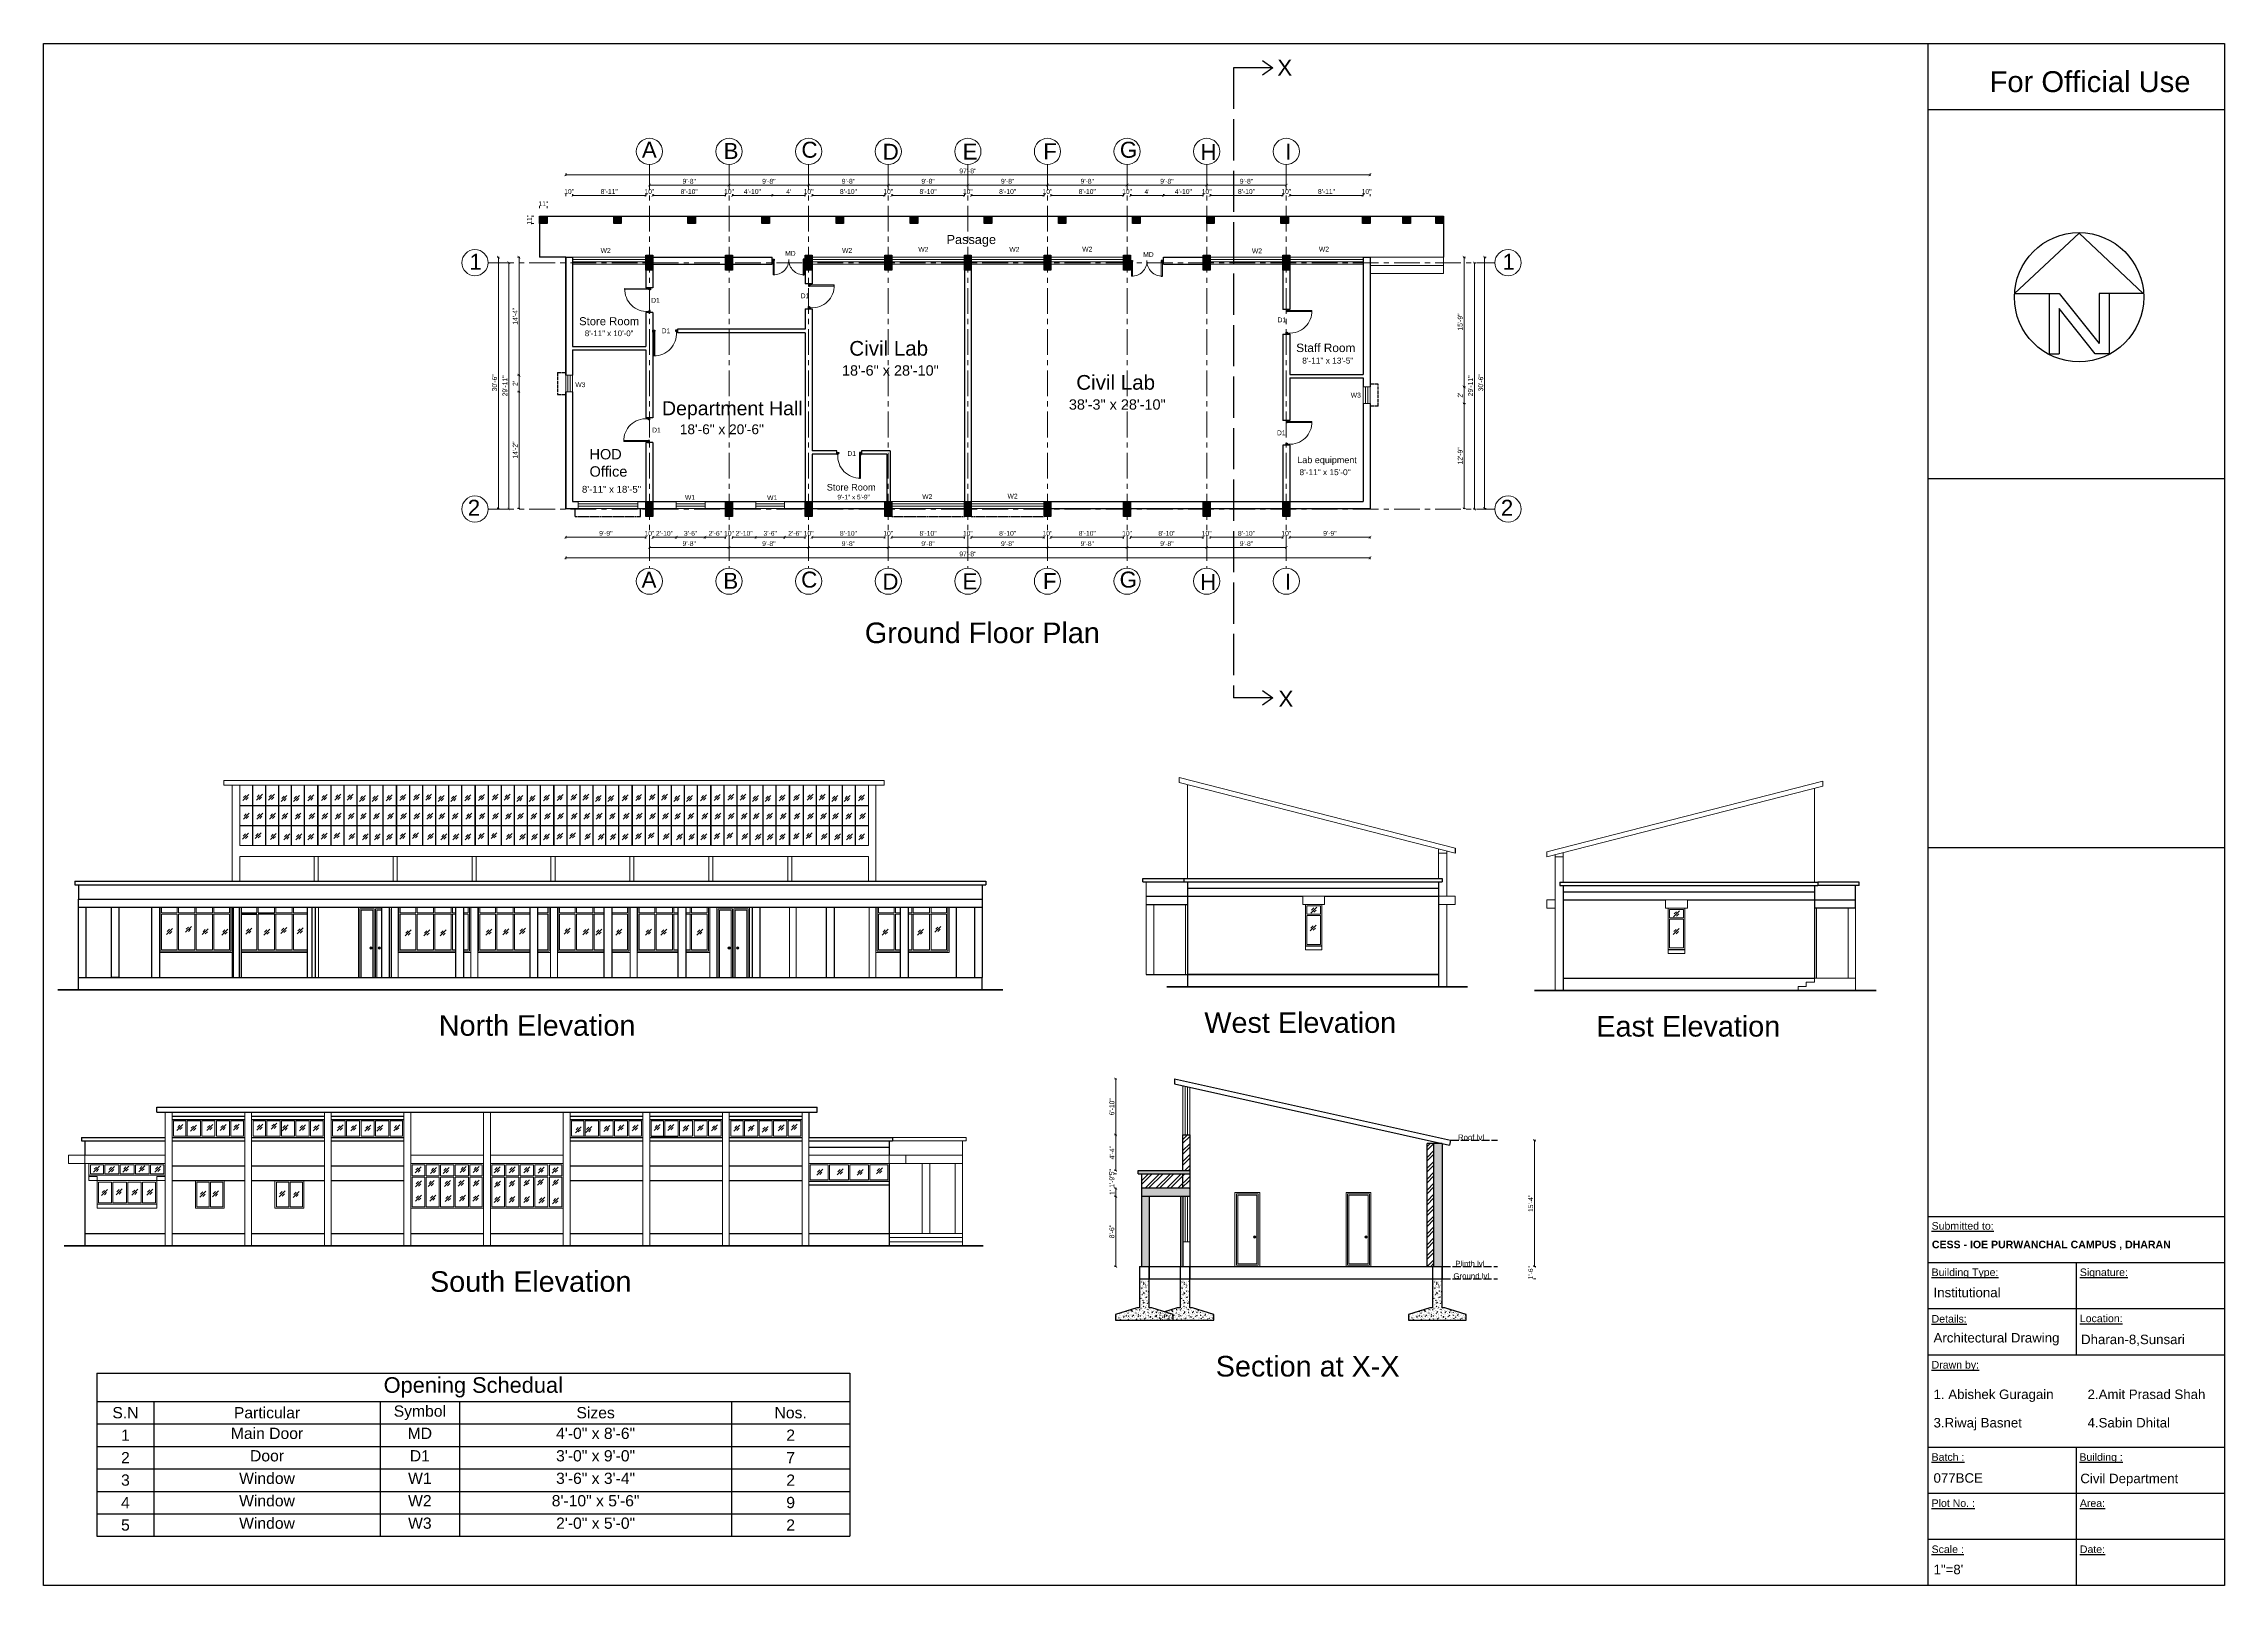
# Model space of a CAD drawing. Header units: inches. Extents: x -6800 to 96653, y -25814 to 17379.
# Drawn here: x -4088 to -910, y 1431 to 3678 of the extents above; entities that cross this region are included whole.
import ezdxf

# ---------------------------------------------------------------- set-up
doc = ezdxf.new("R2010")
doc.units = ezdxf.units.IN
doc.header["$MEASUREMENT"] = 0
doc.header["$PDMODE"] = 34
doc.linetypes.add('ACAD_ISO02W100', pattern=[15, 12, -3])
doc.linetypes.add('CENTER', pattern=[2, 1.25, -0.25, 0.25, -0.25])
doc.layers.add('0 @ 1', color=7, linetype='Continuous')
for name, color, linetype, lineweight in [('Cent line', 54, 'CENTER', 9), ('chajja elev', 4, 'Continuous', 20), ('Col ele', 50, 'Continuous', 25), ('Column', 101, 'Continuous', 30), ('Const line', 131, 'Continuous', 5), ('dimension', 50, 'Continuous', 20), ('dimension @ 1', 50, 'Continuous', 20), ('Door', 20, 'Continuous', 20), ('Door ele', 20, 'Continuous', 15), ('ele back', 51, 'Continuous', 15), ('ele front', 30, 'Continuous', 30), ('Footing', 50, 'Continuous', 20), ('Glass Panal', 200, 'Continuous', 25), ('Ground level', 210, 'Continuous', 35), ('Hatch', 161, 'Continuous', 5), ('Opening elevation', 130, 'Continuous', 9), ('Page Format', 7, 'Continuous', 25), ('passage', 42, 'Continuous', 20), ('Sec line', 7, 'ACAD_ISO02W100', 13), ('slab', 130, 'Continuous', 15), ('Stairs', 60, 'Continuous', 13), ('text', 31, 'Continuous', 13), ('Wall', 90, 'Continuous', 30), ('Win ele', 211, 'Continuous', 15), ('Window', 140, 'Continuous', 13)]:
    doc.layers.add(name, color=color, linetype=linetype, lineweight=lineweight)
doc.layers.add('Chajja', color=191, linetype='ACAD_ISO02W100', lineweight=13, transparency=0.75)
doc.styles.get("Standard").update_dxf_attribs({"font": 'arial.ttf'})
doc.dimstyles.get("Standard").update_dxf_attribs({"dimtxt": 7, "dimasz": 4, "dimexe": 2, "dimexo": 2, "dimgap": 2, "dimtad": 1, "dimdec": 0, "dimzin": 0, "dimdsep": 46, "dimlunit": 4, "dimtxsty": 'Standard', "dimblk": 'ARCHTICK', "dimcen": 0.25, "dimclrd": 256, "dimclre": 256, "dimclrt": 256, "dimadec": 0, "dimazin": 0, "dimtfac": 1, "dimtdec": 0, "dimtofl": 0, "dimtmove": 0, "dimatfit": 3, "dimfxl": 1, "dimfxlon": 1, "dimtolj": 1, "dimtzin": 0, "dimlwd": -1, "dimlwe": -1, "dimarcsym": 1})

# ---------------------------------------------------------------- blocks, each defined once
blk = doc.blocks.new('North Arrow')
for p, q in [((0, 0), (-12.86, -11.999)), ((0, 0), (12.782, -11.999)), ((-12.86, -11.999), (-6, -11.999)), ((-6, -11.999), (-6, -23.999)), ((-6, -11.999), (-4, -11.999)), ((-4, -11.999), (4, -21.999)), ((4, -11.999), (4, -21.999)), ((6, -11.999), (4, -11.999)), ((12.782, -11.999), (6, -11.999)), ((6, -11.999), (6, -23.999)), ((3.195, -23.996), (-4, -15.002)), ((-4, -15.002), (-4, -23.999)), ((-6, -23.999), (-4, -23.999)), ((6, -23.999), (3.195, -23.999))]:
    blk.add_line(p, q)
blk.add_circle((-0.013, -12.745), 12.885)
blk = doc.blocks.new('col')
at = {"layer": 'Column'}
h = blk.add_hatch(color=256, dxfattribs=at)
h.dxf.hatch_style = 1
h.paths.add_polyline_path([(830.4, 923.4), (820.4, 923.4), (820.4, 901.4), (830.4, 901.4)])
blk.add_lwpolyline([(820.4, 923.4), (830.4, 923.4), (830.4, 901.4), (820.4, 901.4)], close=True, dxfattribs=at)
blk = doc.blocks.new('ext col2')
at = {"layer": 'Column'}
h = blk.add_hatch(color=256, dxfattribs=at)
h.dxf.hatch_style = 1
h.paths.add_polyline_path([(-33.9, -32.7), (-33.9, -21.7), (-44.9, -21.7), (-44.9, -32.7)])
blk.add_lwpolyline([(-44.9, -21.7), (-33.9, -21.7), (-33.9, -32.7), (-44.9, -32.7)], close=True, dxfattribs=at)
blk = doc.blocks.new('*D1023')
at = {"layer": 'Defpoints', "color": 0, "transparency": 16777216}
for p in [(-3200.2, 3456.6), (-3210.2, 3366.6), (-3200.2, 3366.6)]:
    blk.add_point(p, dxfattribs=at)
at = {"layer": 'dimension', "transparency": 16777216}
for p, q in [((-3210.2, 3455.3), (-3210.2, 3458.6)), ((-3200.2, 3455.3), (-3200.2, 3458.6))]:
    blk.add_line(p, q, dxfattribs=at)
at = {"layer": 'dimension', "transparency": 16777216, "insert": (-3205.2, 3462.2), "char_height": 7, "attachment_point": 5}
blk.add_mtext('\\A1;10"', dxfattribs=at)
blk = doc.blocks.new('_ArchTick')
at = {"color": 0, "linetype": 'ByBlock', "const_width": 0.15}
blk.add_lwpolyline([(-0.5, -0.5), (0.5, 0.5)], dxfattribs=at)
blk = doc.blocks.new('*D1022')
at = {"layer": 'Defpoints', "color": 0, "transparency": 16777216}
for p in [(-3094.2, 3456.6), (-3094.2, 3369.6), (-3200.2, 3366.6)]:
    blk.add_point(p, dxfattribs=at)
at = {"layer": 'dimension', "transparency": 16777216}
for p, q in [((-3200.2, 3455.3), (-3200.2, 3458.6)), ((-3200.2, 3456.6), (-3094.2, 3456.6)), ((-3094.2, 3455.3), (-3094.2, 3458.6))]:
    blk.add_line(p, q, dxfattribs=at)
at = {"layer": 'dimension', "transparency": 16777216, "xscale": 4, "yscale": 4, "zscale": 4, "rotation": 180}
blk.add_blockref('_ArchTick', (-3200.2, 3456.6), dxfattribs=at)
at = {"layer": 'dimension', "transparency": 16777216, "xscale": 4, "yscale": 4, "zscale": 4}
blk.add_blockref('_ArchTick', (-3094.2, 3456.6), dxfattribs=at)
at = {"layer": 'dimension', "transparency": 16777216, "insert": (-3147.2, 3462.2), "char_height": 7, "attachment_point": 5}
blk.add_mtext('\\A1;8\'-10"', dxfattribs=at)
blk = doc.blocks.new('*D1021')
at = {"layer": 'Defpoints', "color": 0, "transparency": 16777216}
for p in [(-3084.2, 3456.6), (-3094.2, 3369.6), (-3084.2, 3369.6)]:
    blk.add_point(p, dxfattribs=at)
at = {"layer": 'dimension', "transparency": 16777216}
for p, q in [((-3094.2, 3455.3), (-3094.2, 3458.6)), ((-3084.2, 3455.3), (-3084.2, 3458.6))]:
    blk.add_line(p, q, dxfattribs=at)
at = {"layer": 'dimension', "transparency": 16777216, "insert": (-3089.2, 3462.2), "char_height": 7, "attachment_point": 5}
blk.add_mtext('\\A1;10"', dxfattribs=at)
blk = doc.blocks.new('*D1020')
at = {"layer": 'Defpoints', "color": 0, "transparency": 16777216}
for p in [(-3026.2, 3456.6), (-3084.2, 3369.6), (-3026.2, 3366.6)]:
    blk.add_point(p, dxfattribs=at)
at = {"layer": 'dimension', "transparency": 16777216}
for p, q in [((-3084.2, 3455.3), (-3084.2, 3458.6)), ((-3084.2, 3456.6), (-3026.2, 3456.6)), ((-3026.2, 3455.3), (-3026.2, 3458.6))]:
    blk.add_line(p, q, dxfattribs=at)
at = {"layer": 'dimension', "transparency": 16777216, "xscale": 4, "yscale": 4, "zscale": 4, "rotation": 180}
blk.add_blockref('_ArchTick', (-3084.2, 3456.6), dxfattribs=at)
at = {"layer": 'dimension', "transparency": 16777216, "xscale": 4, "yscale": 4, "zscale": 4}
blk.add_blockref('_ArchTick', (-3026.2, 3456.6), dxfattribs=at)
at = {"layer": 'dimension', "transparency": 16777216, "insert": (-3055.2, 3462.2), "char_height": 7, "attachment_point": 5}
blk.add_mtext('\\A1;4\'-10"', dxfattribs=at)
blk = doc.blocks.new('*D1019')
at = {"layer": 'Defpoints', "color": 0, "transparency": 16777216}
for p in [(-2978.2, 3456.6), (-2978.2, 3369.6), (-3026.2, 3366.6)]:
    blk.add_point(p, dxfattribs=at)
at = {"layer": 'dimension', "transparency": 16777216}
for p, q in [((-3026.2, 3455.3), (-3026.2, 3458.6)), ((-3026.2, 3456.6), (-2978.2, 3456.6)), ((-2978.2, 3455.3), (-2978.2, 3458.6))]:
    blk.add_line(p, q, dxfattribs=at)
at = {"layer": 'dimension', "transparency": 16777216, "xscale": 4, "yscale": 4, "zscale": 4, "rotation": 180}
blk.add_blockref('_ArchTick', (-3026.2, 3456.6), dxfattribs=at)
at = {"layer": 'dimension', "transparency": 16777216, "xscale": 4, "yscale": 4, "zscale": 4}
blk.add_blockref('_ArchTick', (-2978.2, 3456.6), dxfattribs=at)
at = {"layer": 'dimension', "transparency": 16777216, "insert": (-3002.2, 3462.1), "char_height": 7, "attachment_point": 5}
blk.add_mtext("\\A1;4'", dxfattribs=at)
blk = doc.blocks.new('*D1018')
at = {"layer": 'Defpoints', "color": 0, "transparency": 16777216}
for p in [(-2968.2, 3456.6), (-2978.2, 3369.6), (-2968.2, 3369.6)]:
    blk.add_point(p, dxfattribs=at)
at = {"layer": 'dimension', "transparency": 16777216}
for p, q in [((-2978.2, 3455.3), (-2978.2, 3458.6)), ((-2968.2, 3455.3), (-2968.2, 3458.6))]:
    blk.add_line(p, q, dxfattribs=at)
at = {"layer": 'dimension', "transparency": 16777216, "insert": (-2973.2, 3462.2), "char_height": 7, "attachment_point": 5}
blk.add_mtext('\\A1;10"', dxfattribs=at)
blk = doc.blocks.new('*D1017')
at = {"layer": 'Defpoints', "color": 0, "transparency": 16777216}
for p in [(-2862.2, 3456.6), (-2968.2, 3369.6), (-2862.2, 3369.6)]:
    blk.add_point(p, dxfattribs=at)
at = {"layer": 'dimension', "transparency": 16777216}
for p, q in [((-2968.2, 3455.3), (-2968.2, 3458.6)), ((-2968.2, 3456.6), (-2862.2, 3456.6)), ((-2862.2, 3455.3), (-2862.2, 3458.6))]:
    blk.add_line(p, q, dxfattribs=at)
at = {"layer": 'dimension', "transparency": 16777216, "xscale": 4, "yscale": 4, "zscale": 4, "rotation": 180}
blk.add_blockref('_ArchTick', (-2968.2, 3456.6), dxfattribs=at)
at = {"layer": 'dimension', "transparency": 16777216, "xscale": 4, "yscale": 4, "zscale": 4}
blk.add_blockref('_ArchTick', (-2862.2, 3456.6), dxfattribs=at)
at = {"layer": 'dimension', "transparency": 16777216, "insert": (-2915.2, 3462.2), "char_height": 7, "attachment_point": 5}
blk.add_mtext('\\A1;8\'-10"', dxfattribs=at)
blk = doc.blocks.new('*D1016')
at = {"layer": 'Defpoints', "color": 0, "transparency": 16777216}
for p in [(-2852.2, 3456.6), (-2862.2, 3369.6), (-2852.2, 3369.6)]:
    blk.add_point(p, dxfattribs=at)
at = {"layer": 'dimension', "transparency": 16777216}
for p, q in [((-2862.2, 3455.3), (-2862.2, 3458.6)), ((-2852.2, 3455.3), (-2852.2, 3458.6))]:
    blk.add_line(p, q, dxfattribs=at)
at = {"layer": 'dimension', "transparency": 16777216, "insert": (-2857.2, 3462.2), "char_height": 7, "attachment_point": 5}
blk.add_mtext('\\A1;10"', dxfattribs=at)
blk = doc.blocks.new('*D1015')
at = {"layer": 'Defpoints', "color": 0, "transparency": 16777216}
for p in [(-2746.2, 3456.6), (-2852.2, 3369.6), (-2746.2, 3366.6)]:
    blk.add_point(p, dxfattribs=at)
at = {"layer": 'dimension', "transparency": 16777216}
for p, q in [((-2852.2, 3455.3), (-2852.2, 3458.6)), ((-2852.2, 3456.6), (-2746.2, 3456.6)), ((-2746.2, 3455.3), (-2746.2, 3458.6))]:
    blk.add_line(p, q, dxfattribs=at)
at = {"layer": 'dimension', "transparency": 16777216, "xscale": 4, "yscale": 4, "zscale": 4, "rotation": 180}
blk.add_blockref('_ArchTick', (-2852.2, 3456.6), dxfattribs=at)
at = {"layer": 'dimension', "transparency": 16777216, "xscale": 4, "yscale": 4, "zscale": 4}
blk.add_blockref('_ArchTick', (-2746.2, 3456.6), dxfattribs=at)
at = {"layer": 'dimension', "transparency": 16777216, "insert": (-2799.2, 3462.2), "char_height": 7, "attachment_point": 5}
blk.add_mtext('\\A1;8\'-10"', dxfattribs=at)
blk = doc.blocks.new('*D1014')
at = {"layer": 'Defpoints', "color": 0, "transparency": 16777216}
for p in [(-2736.2, 3456.6), (-2736.2, 3369.6), (-2746.2, 3366.6)]:
    blk.add_point(p, dxfattribs=at)
at = {"layer": 'dimension', "transparency": 16777216}
for p, q in [((-2746.2, 3455.3), (-2746.2, 3458.6)), ((-2736.2, 3455.3), (-2736.2, 3458.6))]:
    blk.add_line(p, q, dxfattribs=at)
at = {"layer": 'dimension', "transparency": 16777216, "insert": (-2741.2, 3462.2), "char_height": 7, "attachment_point": 5}
blk.add_mtext('\\A1;10"', dxfattribs=at)
blk = doc.blocks.new('*D1013')
at = {"layer": 'Defpoints', "color": 0, "transparency": 16777216}
for p in [(-2630.2, 3456.6), (-2736.2, 3369.6), (-2630.2, 3369.6)]:
    blk.add_point(p, dxfattribs=at)
at = {"layer": 'dimension', "transparency": 16777216}
for p, q in [((-2736.2, 3455.3), (-2736.2, 3458.6)), ((-2736.2, 3456.6), (-2630.2, 3456.6)), ((-2630.2, 3455.3), (-2630.2, 3458.6))]:
    blk.add_line(p, q, dxfattribs=at)
at = {"layer": 'dimension', "transparency": 16777216, "xscale": 4, "yscale": 4, "zscale": 4, "rotation": 180}
blk.add_blockref('_ArchTick', (-2736.2, 3456.6), dxfattribs=at)
at = {"layer": 'dimension', "transparency": 16777216, "xscale": 4, "yscale": 4, "zscale": 4}
blk.add_blockref('_ArchTick', (-2630.2, 3456.6), dxfattribs=at)
at = {"layer": 'dimension', "transparency": 16777216, "insert": (-2683.2, 3462.2), "char_height": 7, "attachment_point": 5}
blk.add_mtext('\\A1;8\'-10"', dxfattribs=at)
blk = doc.blocks.new('*D1012')
at = {"layer": 'Defpoints', "color": 0, "transparency": 16777216}
for p in [(-2620.2, 3456.6), (-2630.2, 3369.6), (-2620.2, 3369.6)]:
    blk.add_point(p, dxfattribs=at)
at = {"layer": 'dimension', "transparency": 16777216}
for p, q in [((-2630.2, 3455.3), (-2630.2, 3458.6)), ((-2620.2, 3455.3), (-2620.2, 3458.6))]:
    blk.add_line(p, q, dxfattribs=at)
at = {"layer": 'dimension', "transparency": 16777216, "insert": (-2625.2, 3462.2), "char_height": 7, "attachment_point": 5}
blk.add_mtext('\\A1;10"', dxfattribs=at)
blk = doc.blocks.new('*D1011')
at = {"layer": 'Defpoints', "color": 0, "transparency": 16777216}
for p in [(-2514.2, 3456.6), (-2620.2, 3369.6), (-2514.2, 3369.6)]:
    blk.add_point(p, dxfattribs=at)
at = {"layer": 'dimension', "transparency": 16777216}
for p, q in [((-2620.2, 3455.3), (-2620.2, 3458.6)), ((-2620.2, 3456.6), (-2514.2, 3456.6)), ((-2514.2, 3455.3), (-2514.2, 3458.6))]:
    blk.add_line(p, q, dxfattribs=at)
at = {"layer": 'dimension', "transparency": 16777216, "xscale": 4, "yscale": 4, "zscale": 4, "rotation": 180}
blk.add_blockref('_ArchTick', (-2620.2, 3456.6), dxfattribs=at)
at = {"layer": 'dimension', "transparency": 16777216, "xscale": 4, "yscale": 4, "zscale": 4}
blk.add_blockref('_ArchTick', (-2514.2, 3456.6), dxfattribs=at)
at = {"layer": 'dimension', "transparency": 16777216, "insert": (-2567.2, 3462.2), "char_height": 7, "attachment_point": 5}
blk.add_mtext('\\A1;8\'-10"', dxfattribs=at)
blk = doc.blocks.new('*D1010')
at = {"layer": 'Defpoints', "color": 0, "transparency": 16777216}
for p in [(-2504.2, 3456.6), (-2514.2, 3369.6), (-2504.2, 3369.6)]:
    blk.add_point(p, dxfattribs=at)
at = {"layer": 'dimension', "transparency": 16777216}
for p, q in [((-2514.2, 3455.3), (-2514.2, 3458.6)), ((-2504.2, 3455.3), (-2504.2, 3458.6))]:
    blk.add_line(p, q, dxfattribs=at)
at = {"layer": 'dimension', "transparency": 16777216, "insert": (-2509.2, 3462.2), "char_height": 7, "attachment_point": 5}
blk.add_mtext('\\A1;10"', dxfattribs=at)
blk = doc.blocks.new('*D1009')
at = {"layer": 'Defpoints', "color": 0, "transparency": 16777216}
for p in [(-2456.2, 3456.6), (-2504.2, 3369.6), (-2456.2, 3366.6)]:
    blk.add_point(p, dxfattribs=at)
at = {"layer": 'dimension', "transparency": 16777216}
for p, q in [((-2504.2, 3455.3), (-2504.2, 3458.6)), ((-2504.2, 3456.6), (-2456.2, 3456.6)), ((-2456.2, 3455.3), (-2456.2, 3458.6))]:
    blk.add_line(p, q, dxfattribs=at)
at = {"layer": 'dimension', "transparency": 16777216, "xscale": 4, "yscale": 4, "zscale": 4, "rotation": 180}
blk.add_blockref('_ArchTick', (-2504.2, 3456.6), dxfattribs=at)
at = {"layer": 'dimension', "transparency": 16777216, "xscale": 4, "yscale": 4, "zscale": 4}
blk.add_blockref('_ArchTick', (-2456.2, 3456.6), dxfattribs=at)
at = {"layer": 'dimension', "transparency": 16777216, "insert": (-2480.2, 3462.1), "char_height": 7, "attachment_point": 5}
blk.add_mtext("\\A1;4'", dxfattribs=at)
blk = doc.blocks.new('*D1008')
at = {"layer": 'Defpoints', "color": 0, "transparency": 16777216}
for p in [(-2398.2, 3456.6), (-2456.2, 3366.6), (-2398.2, 3366.6)]:
    blk.add_point(p, dxfattribs=at)
at = {"layer": 'dimension', "transparency": 16777216}
for p, q in [((-2456.2, 3455.3), (-2456.2, 3458.6)), ((-2456.2, 3456.6), (-2398.2, 3456.6)), ((-2398.2, 3455.3), (-2398.2, 3458.6))]:
    blk.add_line(p, q, dxfattribs=at)
at = {"layer": 'dimension', "transparency": 16777216, "xscale": 4, "yscale": 4, "zscale": 4, "rotation": 180}
blk.add_blockref('_ArchTick', (-2456.2, 3456.6), dxfattribs=at)
at = {"layer": 'dimension', "transparency": 16777216, "xscale": 4, "yscale": 4, "zscale": 4}
blk.add_blockref('_ArchTick', (-2398.2, 3456.6), dxfattribs=at)
at = {"layer": 'dimension', "transparency": 16777216, "insert": (-2427.2, 3462.2), "char_height": 7, "attachment_point": 5}
blk.add_mtext('\\A1;4\'-10"', dxfattribs=at)
blk = doc.blocks.new('*D1007')
at = {"layer": 'Defpoints', "color": 0, "transparency": 16777216}
for p in [(-2388.2, 3456.6), (-2398.2, 3366.6), (-2388.2, 3366.6)]:
    blk.add_point(p, dxfattribs=at)
at = {"layer": 'dimension', "transparency": 16777216}
for p, q in [((-2398.2, 3455.3), (-2398.2, 3458.6)), ((-2388.2, 3455.3), (-2388.2, 3458.6))]:
    blk.add_line(p, q, dxfattribs=at)
at = {"layer": 'dimension', "transparency": 16777216, "insert": (-2393.2, 3462.2), "char_height": 7, "attachment_point": 5}
blk.add_mtext('\\A1;10"', dxfattribs=at)
blk = doc.blocks.new('*D1006')
at = {"layer": 'Defpoints', "color": 0, "transparency": 16777216}
for p in [(-2282.2, 3456.6), (-2388.2, 3366.6), (-2282.2, 3366.6)]:
    blk.add_point(p, dxfattribs=at)
at = {"layer": 'dimension', "transparency": 16777216}
for p, q in [((-2388.2, 3455.3), (-2388.2, 3458.6)), ((-2388.2, 3456.6), (-2282.2, 3456.6)), ((-2282.2, 3455.3), (-2282.2, 3458.6))]:
    blk.add_line(p, q, dxfattribs=at)
at = {"layer": 'dimension', "transparency": 16777216, "xscale": 4, "yscale": 4, "zscale": 4, "rotation": 180}
blk.add_blockref('_ArchTick', (-2388.2, 3456.6), dxfattribs=at)
at = {"layer": 'dimension', "transparency": 16777216, "xscale": 4, "yscale": 4, "zscale": 4}
blk.add_blockref('_ArchTick', (-2282.2, 3456.6), dxfattribs=at)
at = {"layer": 'dimension', "transparency": 16777216, "insert": (-2335.2, 3462.2), "char_height": 7, "attachment_point": 5}
blk.add_mtext('\\A1;8\'-10"', dxfattribs=at)
blk = doc.blocks.new('*D1005')
at = {"layer": 'Defpoints', "color": 0, "transparency": 16777216}
for p in [(-2272.2, 3456.6), (-2282.2, 3366.6), (-2272.2, 3363.3)]:
    blk.add_point(p, dxfattribs=at)
at = {"layer": 'dimension', "transparency": 16777216}
for p, q in [((-2282.2, 3455.3), (-2282.2, 3458.6)), ((-2272.2, 3455.3), (-2272.2, 3458.6))]:
    blk.add_line(p, q, dxfattribs=at)
at = {"layer": 'dimension', "transparency": 16777216, "insert": (-2277.2, 3462.2), "char_height": 7, "attachment_point": 5}
blk.add_mtext('\\A1;10"', dxfattribs=at)
blk = doc.blocks.new('*D1004')
at = {"layer": 'Defpoints', "color": 0, "transparency": 16777216}
for p in [(-2165.2, 3456.6), (-2272.2, 3363.3), (-2165.2, 3366.6)]:
    blk.add_point(p, dxfattribs=at)
at = {"layer": 'dimension', "transparency": 16777216}
for p, q in [((-2272.2, 3455.3), (-2272.2, 3458.6)), ((-2272.2, 3456.6), (-2165.2, 3456.6)), ((-2165.2, 3455.3), (-2165.2, 3458.6))]:
    blk.add_line(p, q, dxfattribs=at)
at = {"layer": 'dimension', "transparency": 16777216, "xscale": 4, "yscale": 4, "zscale": 4, "rotation": 180}
blk.add_blockref('_ArchTick', (-2272.2, 3456.6), dxfattribs=at)
at = {"layer": 'dimension', "transparency": 16777216, "xscale": 4, "yscale": 4, "zscale": 4}
blk.add_blockref('_ArchTick', (-2165.2, 3456.6), dxfattribs=at)
at = {"layer": 'dimension', "transparency": 16777216, "insert": (-2218.7, 3462.2), "char_height": 7, "attachment_point": 5}
blk.add_mtext('\\A1;8\'-11"', dxfattribs=at)
blk = doc.blocks.new('*D1003')
at = {"layer": 'Defpoints', "color": 0, "transparency": 16777216}
for p in [(-2155.2, 3456.6), (-2165.2, 3366.6), (-2155.2, 3366.6)]:
    blk.add_point(p, dxfattribs=at)
at = {"layer": 'dimension', "transparency": 16777216}
for p, q in [((-2165.2, 3455.3), (-2165.2, 3458.6)), ((-2155.2, 3455.3), (-2155.2, 3458.6))]:
    blk.add_line(p, q, dxfattribs=at)
at = {"layer": 'dimension', "transparency": 16777216, "insert": (-2160.2, 3462.2), "char_height": 7, "attachment_point": 5}
blk.add_mtext('\\A1;10"', dxfattribs=at)
blk = doc.blocks.new('*D1002')
at = {"layer": 'Defpoints', "color": 0, "transparency": 16777216}
for p in [(-3317.2, 3456.6), (-3327.2, 3366.6), (-3317.2, 3366.6)]:
    blk.add_point(p, dxfattribs=at)
at = {"layer": 'dimension', "transparency": 16777216}
for p, q in [((-3327.2, 3455.3), (-3327.2, 3458.6)), ((-3317.2, 3455.3), (-3317.2, 3458.6))]:
    blk.add_line(p, q, dxfattribs=at)
at = {"layer": 'dimension', "transparency": 16777216, "insert": (-3322.2, 3462.2), "char_height": 7, "attachment_point": 5}
blk.add_mtext('\\A1;10"', dxfattribs=at)
blk = doc.blocks.new('*D1001')
at = {"layer": 'Defpoints', "color": 0, "transparency": 16777216}
for p in [(-3210.2, 3456.6), (-3210.2, 3369.6), (-3317.2, 3366.6)]:
    blk.add_point(p, dxfattribs=at)
at = {"layer": 'dimension', "transparency": 16777216}
for p, q in [((-3317.2, 3455.3), (-3317.2, 3458.6)), ((-3317.2, 3456.6), (-3210.2, 3456.6)), ((-3210.2, 3455.3), (-3210.2, 3458.6))]:
    blk.add_line(p, q, dxfattribs=at)
at = {"layer": 'dimension', "transparency": 16777216, "xscale": 4, "yscale": 4, "zscale": 4, "rotation": 180}
blk.add_blockref('_ArchTick', (-3317.2, 3456.6), dxfattribs=at)
at = {"layer": 'dimension', "transparency": 16777216, "xscale": 4, "yscale": 4, "zscale": 4}
blk.add_blockref('_ArchTick', (-3210.2, 3456.6), dxfattribs=at)
at = {"layer": 'dimension', "transparency": 16777216, "insert": (-3263.7, 3462.2), "char_height": 7, "attachment_point": 5}
blk.add_mtext('\\A1;8\'-11"', dxfattribs=at)
blk = doc.blocks.new('*D1000')
at = {"layer": 'Defpoints', "color": 0, "transparency": 16777216}
for p in [(-3089.2, 3471.6), (-3205.2, 3369.6), (-3089.2, 3369.6)]:
    blk.add_point(p, dxfattribs=at)
at = {"layer": 'dimension', "transparency": 16777216}
for p, q in [((-3205.2, 3470.3), (-3205.2, 3473.6)), ((-3205.2, 3471.6), (-3089.2, 3471.6)), ((-3089.2, 3470.3), (-3089.2, 3473.6))]:
    blk.add_line(p, q, dxfattribs=at)
at = {"layer": 'dimension', "transparency": 16777216, "xscale": 4, "yscale": 4, "zscale": 4, "rotation": 180}
blk.add_blockref('_ArchTick', (-3205.2, 3471.6), dxfattribs=at)
at = {"layer": 'dimension', "transparency": 16777216, "xscale": 4, "yscale": 4, "zscale": 4}
blk.add_blockref('_ArchTick', (-3089.2, 3471.6), dxfattribs=at)
at = {"layer": 'dimension', "transparency": 16777216, "insert": (-3147.2, 3477.2), "char_height": 7, "attachment_point": 5}
blk.add_mtext('\\A1;9\'-8"', dxfattribs=at)
blk = doc.blocks.new('*D999')
at = {"layer": 'Defpoints', "color": 0, "transparency": 16777216}
for p in [(-2973.2, 3471.6), (-3089.2, 3369.6), (-2973.2, 3369.6)]:
    blk.add_point(p, dxfattribs=at)
at = {"layer": 'dimension', "transparency": 16777216}
for p, q in [((-3089.2, 3470.3), (-3089.2, 3473.6)), ((-3089.2, 3471.6), (-2973.2, 3471.6)), ((-2973.2, 3470.3), (-2973.2, 3473.6))]:
    blk.add_line(p, q, dxfattribs=at)
at = {"layer": 'dimension', "transparency": 16777216, "xscale": 4, "yscale": 4, "zscale": 4, "rotation": 180}
blk.add_blockref('_ArchTick', (-3089.2, 3471.6), dxfattribs=at)
at = {"layer": 'dimension', "transparency": 16777216, "xscale": 4, "yscale": 4, "zscale": 4}
blk.add_blockref('_ArchTick', (-2973.2, 3471.6), dxfattribs=at)
at = {"layer": 'dimension', "transparency": 16777216, "insert": (-3031.2, 3477.2), "char_height": 7, "attachment_point": 5}
blk.add_mtext('\\A1;9\'-8"', dxfattribs=at)
blk = doc.blocks.new('*D998')
at = {"layer": 'Defpoints', "color": 0, "transparency": 16777216}
for p in [(-2857.2, 3471.6), (-2973.2, 3369.6), (-2857.2, 3369.6)]:
    blk.add_point(p, dxfattribs=at)
at = {"layer": 'dimension', "transparency": 16777216}
for p, q in [((-2973.2, 3470.3), (-2973.2, 3473.6)), ((-2973.2, 3471.6), (-2857.2, 3471.6)), ((-2857.2, 3470.3), (-2857.2, 3473.6))]:
    blk.add_line(p, q, dxfattribs=at)
at = {"layer": 'dimension', "transparency": 16777216, "xscale": 4, "yscale": 4, "zscale": 4, "rotation": 180}
blk.add_blockref('_ArchTick', (-2973.2, 3471.6), dxfattribs=at)
at = {"layer": 'dimension', "transparency": 16777216, "xscale": 4, "yscale": 4, "zscale": 4}
blk.add_blockref('_ArchTick', (-2857.2, 3471.6), dxfattribs=at)
at = {"layer": 'dimension', "transparency": 16777216, "insert": (-2915.2, 3477.2), "char_height": 7, "attachment_point": 5}
blk.add_mtext('\\A1;9\'-8"', dxfattribs=at)
blk = doc.blocks.new('*D997')
at = {"layer": 'Defpoints', "color": 0, "transparency": 16777216}
for p in [(-2741.2, 3471.6), (-2857.2, 3369.6), (-2741.2, 3369.6)]:
    blk.add_point(p, dxfattribs=at)
at = {"layer": 'dimension', "transparency": 16777216}
for p, q in [((-2857.2, 3470.3), (-2857.2, 3473.6)), ((-2857.2, 3471.6), (-2741.2, 3471.6)), ((-2741.2, 3470.3), (-2741.2, 3473.6))]:
    blk.add_line(p, q, dxfattribs=at)
at = {"layer": 'dimension', "transparency": 16777216, "xscale": 4, "yscale": 4, "zscale": 4, "rotation": 180}
blk.add_blockref('_ArchTick', (-2857.2, 3471.6), dxfattribs=at)
at = {"layer": 'dimension', "transparency": 16777216, "xscale": 4, "yscale": 4, "zscale": 4}
blk.add_blockref('_ArchTick', (-2741.2, 3471.6), dxfattribs=at)
at = {"layer": 'dimension', "transparency": 16777216, "insert": (-2799.2, 3477.2), "char_height": 7, "attachment_point": 5}
blk.add_mtext('\\A1;9\'-8"', dxfattribs=at)
blk = doc.blocks.new('*D996')
at = {"layer": 'Defpoints', "color": 0, "transparency": 16777216}
for p in [(-2625.2, 3471.6), (-2741.2, 3369.6), (-2625.2, 3369.6)]:
    blk.add_point(p, dxfattribs=at)
at = {"layer": 'dimension', "transparency": 16777216}
for p, q in [((-2741.2, 3470.3), (-2741.2, 3473.6)), ((-2741.2, 3471.6), (-2625.2, 3471.6)), ((-2625.2, 3470.3), (-2625.2, 3473.6))]:
    blk.add_line(p, q, dxfattribs=at)
at = {"layer": 'dimension', "transparency": 16777216, "xscale": 4, "yscale": 4, "zscale": 4, "rotation": 180}
blk.add_blockref('_ArchTick', (-2741.2, 3471.6), dxfattribs=at)
at = {"layer": 'dimension', "transparency": 16777216, "xscale": 4, "yscale": 4, "zscale": 4}
blk.add_blockref('_ArchTick', (-2625.2, 3471.6), dxfattribs=at)
at = {"layer": 'dimension', "transparency": 16777216, "insert": (-2683.2, 3477.2), "char_height": 7, "attachment_point": 5}
blk.add_mtext('\\A1;9\'-8"', dxfattribs=at)
blk = doc.blocks.new('*D995')
at = {"layer": 'Defpoints', "color": 0, "transparency": 16777216}
for p in [(-2509.2, 3471.6), (-2625.2, 3369.6), (-2509.2, 3369.6)]:
    blk.add_point(p, dxfattribs=at)
at = {"layer": 'dimension', "transparency": 16777216}
for p, q in [((-2625.2, 3470.3), (-2625.2, 3473.6)), ((-2625.2, 3471.6), (-2509.2, 3471.6)), ((-2509.2, 3470.3), (-2509.2, 3473.6))]:
    blk.add_line(p, q, dxfattribs=at)
at = {"layer": 'dimension', "transparency": 16777216, "xscale": 4, "yscale": 4, "zscale": 4, "rotation": 180}
blk.add_blockref('_ArchTick', (-2625.2, 3471.6), dxfattribs=at)
at = {"layer": 'dimension', "transparency": 16777216, "xscale": 4, "yscale": 4, "zscale": 4}
blk.add_blockref('_ArchTick', (-2509.2, 3471.6), dxfattribs=at)
at = {"layer": 'dimension', "transparency": 16777216, "insert": (-2567.2, 3477.2), "char_height": 7, "attachment_point": 5}
blk.add_mtext('\\A1;9\'-8"', dxfattribs=at)
blk = doc.blocks.new('*D994')
at = {"layer": 'Defpoints', "color": 0, "transparency": 16777216}
for p in [(-2393.2, 3471.6), (-2509.2, 3369.6), (-2393.2, 3369.6)]:
    blk.add_point(p, dxfattribs=at)
at = {"layer": 'dimension', "transparency": 16777216}
for p, q in [((-2509.2, 3470.3), (-2509.2, 3473.6)), ((-2509.2, 3471.6), (-2393.2, 3471.6)), ((-2393.2, 3470.3), (-2393.2, 3473.6))]:
    blk.add_line(p, q, dxfattribs=at)
at = {"layer": 'dimension', "transparency": 16777216, "xscale": 4, "yscale": 4, "zscale": 4, "rotation": 180}
blk.add_blockref('_ArchTick', (-2509.2, 3471.6), dxfattribs=at)
at = {"layer": 'dimension', "transparency": 16777216, "xscale": 4, "yscale": 4, "zscale": 4}
blk.add_blockref('_ArchTick', (-2393.2, 3471.6), dxfattribs=at)
at = {"layer": 'dimension', "transparency": 16777216, "insert": (-2451.2, 3477.2), "char_height": 7, "attachment_point": 5}
blk.add_mtext('\\A1;9\'-8"', dxfattribs=at)
blk = doc.blocks.new('*D993')
at = {"layer": 'Defpoints', "color": 0, "transparency": 16777216}
for p in [(-2277.2, 3471.6), (-2393.2, 3369.6), (-2277.2, 3369.6)]:
    blk.add_point(p, dxfattribs=at)
at = {"layer": 'dimension', "transparency": 16777216}
for p, q in [((-2393.2, 3470.3), (-2393.2, 3473.6)), ((-2393.2, 3471.6), (-2277.2, 3471.6)), ((-2277.2, 3470.3), (-2277.2, 3473.6))]:
    blk.add_line(p, q, dxfattribs=at)
at = {"layer": 'dimension', "transparency": 16777216, "xscale": 4, "yscale": 4, "zscale": 4, "rotation": 180}
blk.add_blockref('_ArchTick', (-2393.2, 3471.6), dxfattribs=at)
at = {"layer": 'dimension', "transparency": 16777216, "xscale": 4, "yscale": 4, "zscale": 4}
blk.add_blockref('_ArchTick', (-2277.2, 3471.6), dxfattribs=at)
at = {"layer": 'dimension', "transparency": 16777216, "insert": (-2335.2, 3477.2), "char_height": 7, "attachment_point": 5}
blk.add_mtext('\\A1;9\'-8"', dxfattribs=at)
blk = doc.blocks.new('*D992')
at = {"layer": 'Defpoints', "color": 0, "transparency": 16777216}
for p in [(-2155.2, 3486.6), (-3327.2, 3366.6), (-2155.2, 3366.6)]:
    blk.add_point(p, dxfattribs=at)
at = {"layer": 'dimension', "transparency": 16777216}
for p, q in [((-3327.2, 3485.3), (-3327.2, 3488.6)), ((-3327.2, 3486.6), (-2155.2, 3486.6)), ((-2155.2, 3485.3), (-2155.2, 3488.6))]:
    blk.add_line(p, q, dxfattribs=at)
at = {"layer": 'dimension', "transparency": 16777216, "xscale": 4, "yscale": 4, "zscale": 4, "rotation": 180}
blk.add_blockref('_ArchTick', (-3327.2, 3486.6), dxfattribs=at)
at = {"layer": 'dimension', "transparency": 16777216, "xscale": 4, "yscale": 4, "zscale": 4}
blk.add_blockref('_ArchTick', (-2155.2, 3486.6), dxfattribs=at)
at = {"layer": 'dimension', "transparency": 16777216, "insert": (-2741.2, 3492.2), "char_height": 7, "attachment_point": 5}
blk.add_mtext('\\A1;97\'-8"', dxfattribs=at)
blk = doc.blocks.new('*D991')
at = {"layer": 'Defpoints', "color": 0, "transparency": 16777216}
for p in [(-3327.2, 3366.6), (-3395.2, 3194.6), (-3327.2, 3194.6)]:
    blk.add_point(p, dxfattribs=at)
at = {"layer": 'dimension', "transparency": 16777216}
for p, q in [((-3394, 3366.6), (-3397.2, 3366.6)), ((-3395.2, 3366.6), (-3395.2, 3194.6)), ((-3394, 3194.6), (-3397.2, 3194.6))]:
    blk.add_line(p, q, dxfattribs=at)
at = {"layer": 'dimension', "transparency": 16777216, "xscale": 4, "yscale": 4, "zscale": 4}
for p, rotation in [((-3395.2, 3366.6), 90), ((-3395.2, 3194.6), 270)]:
    blk.add_blockref('_ArchTick', p, dxfattribs=dict(at, rotation=rotation))
at = {"layer": 'dimension', "transparency": 16777216, "insert": (-3400.8, 3280.6), "char_height": 7, "attachment_point": 5, "rotation": 90}
blk.add_mtext('\\A1;14\'-4"', dxfattribs=at)
blk = doc.blocks.new('*D990')
at = {"layer": 'Defpoints', "color": 0, "transparency": 16777216}
for p in [(-3327.2, 3194.6), (-3395.2, 3170.6), (-3327.2, 3170.6)]:
    blk.add_point(p, dxfattribs=at)
at = {"layer": 'dimension', "transparency": 16777216}
for p, q in [((-3394, 3194.6), (-3397.2, 3194.6)), ((-3395.2, 3194.6), (-3395.2, 3170.6)), ((-3394, 3170.6), (-3397.2, 3170.6))]:
    blk.add_line(p, q, dxfattribs=at)
at = {"layer": 'dimension', "transparency": 16777216, "xscale": 4, "yscale": 4, "zscale": 4}
for p, rotation in [((-3395.2, 3194.6), 90), ((-3395.2, 3170.6), 270)]:
    blk.add_blockref('_ArchTick', p, dxfattribs=dict(at, rotation=rotation))
at = {"layer": 'dimension', "transparency": 16777216, "insert": (-3400.8, 3182.6), "char_height": 7, "attachment_point": 5, "rotation": 90}
blk.add_mtext("\\A1;2'", dxfattribs=at)
blk = doc.blocks.new('*D989')
at = {"layer": 'Defpoints', "color": 0, "transparency": 16777216}
for p in [(-3327.2, 3170.6), (-3395.2, 3000.6), (-3327.2, 3000.6)]:
    blk.add_point(p, dxfattribs=at)
at = {"layer": 'dimension', "transparency": 16777216}
for p, q in [((-3394, 3170.6), (-3397.2, 3170.6)), ((-3395.2, 3170.6), (-3395.2, 3000.6)), ((-3394, 3000.6), (-3397.2, 3000.6))]:
    blk.add_line(p, q, dxfattribs=at)
at = {"layer": 'dimension', "transparency": 16777216, "xscale": 4, "yscale": 4, "zscale": 4}
for p, rotation in [((-3395.2, 3170.6), 90), ((-3395.2, 3000.6), 270)]:
    blk.add_blockref('_ArchTick', p, dxfattribs=dict(at, rotation=rotation))
at = {"layer": 'dimension', "transparency": 16777216, "insert": (-3400.8, 3085.6), "char_height": 7, "attachment_point": 5, "rotation": 90}
blk.add_mtext('\\A1;14\'-2"', dxfattribs=at)
blk = doc.blocks.new('*D988')
at = {"layer": 'Defpoints', "color": 0, "transparency": 16777216}
for p in [(-3205.2, 3358.6), (-3410.2, 2999.6), (-3205.2, 2999.6)]:
    blk.add_point(p, dxfattribs=at)
at = {"layer": 'dimension', "transparency": 16777216}
for p, q in [((-3409, 3358.6), (-3412.2, 3358.6)), ((-3410.2, 3358.6), (-3410.2, 2999.6)), ((-3409, 2999.6), (-3412.2, 2999.6))]:
    blk.add_line(p, q, dxfattribs=at)
at = {"layer": 'dimension', "transparency": 16777216, "xscale": 4, "yscale": 4, "zscale": 4}
for p, rotation in [((-3410.2, 3358.6), 90), ((-3410.2, 2999.6), 270)]:
    blk.add_blockref('_ArchTick', p, dxfattribs=dict(at, rotation=rotation))
at = {"layer": 'dimension', "transparency": 16777216, "insert": (-3415.8, 3179.1), "char_height": 7, "attachment_point": 5, "rotation": 90}
blk.add_mtext('\\A1;29\'-11"', dxfattribs=at)
blk = doc.blocks.new('*D987')
at = {"layer": 'Defpoints', "color": 0, "transparency": 16777216}
for p in [(-3327.2, 3366.6), (-3425.2, 3000.6), (-3327.2, 3000.6)]:
    blk.add_point(p, dxfattribs=at)
at = {"layer": 'dimension', "transparency": 16777216}
for p, q in [((-3424, 3366.6), (-3427.2, 3366.6)), ((-3425.2, 3366.6), (-3425.2, 3000.6)), ((-3424, 3000.6), (-3427.2, 3000.6))]:
    blk.add_line(p, q, dxfattribs=at)
at = {"layer": 'dimension', "transparency": 16777216, "xscale": 4, "yscale": 4, "zscale": 4}
for p, rotation in [((-3425.2, 3366.6), 90), ((-3425.2, 3000.6), 270)]:
    blk.add_blockref('_ArchTick', p, dxfattribs=dict(at, rotation=rotation))
at = {"layer": 'dimension', "transparency": 16777216, "insert": (-3430.8, 3183.6), "char_height": 7, "attachment_point": 5, "rotation": 90}
blk.add_mtext('\\A1;30\'-6"', dxfattribs=at)
blk = doc.blocks.new('*D986')
at = {"layer": 'Defpoints', "color": 0, "transparency": 16777216}
for p in [(-3327.2, 3000.6), (-3210.2, 2999.6), (-3210.2, 2958.6)]:
    blk.add_point(p, dxfattribs=at)
at = {"layer": 'dimension', "transparency": 16777216}
for p, q in [((-3327.2, 2959.8), (-3327.2, 2956.6)), ((-3327.2, 2958.6), (-3210.2, 2958.6)), ((-3210.2, 2959.8), (-3210.2, 2956.6))]:
    blk.add_line(p, q, dxfattribs=at)
at = {"layer": 'dimension', "transparency": 16777216, "xscale": 4, "yscale": 4, "zscale": 4, "rotation": 180}
blk.add_blockref('_ArchTick', (-3327.2, 2958.6), dxfattribs=at)
at = {"layer": 'dimension', "transparency": 16777216, "xscale": 4, "yscale": 4, "zscale": 4}
blk.add_blockref('_ArchTick', (-3210.2, 2958.6), dxfattribs=at)
at = {"layer": 'dimension', "transparency": 16777216, "insert": (-3268.7, 2964.2), "char_height": 7, "attachment_point": 5}
blk.add_mtext('\\A1;9\'-9"', dxfattribs=at)
blk = doc.blocks.new('*D985')
at = {"layer": 'Defpoints', "color": 0, "transparency": 16777216}
for p in [(-3210.2, 2999.6), (-3200.2, 2988.6), (-3200.2, 2958.6)]:
    blk.add_point(p, dxfattribs=at)
at = {"layer": 'dimension', "transparency": 16777216}
for p, q in [((-3210.2, 2959.8), (-3210.2, 2956.6)), ((-3200.2, 2959.8), (-3200.2, 2956.6))]:
    blk.add_line(p, q, dxfattribs=at)
at = {"layer": 'dimension', "transparency": 16777216, "insert": (-3205.2, 2964.2), "char_height": 7, "attachment_point": 5}
blk.add_mtext('\\A1;10"', dxfattribs=at)
blk = doc.blocks.new('*D984')
at = {"layer": 'Defpoints', "color": 0, "transparency": 16777216}
for p in [(-3200.2, 2988.6), (-3166.2, 3000.6), (-3166.2, 2958.6)]:
    blk.add_point(p, dxfattribs=at)
at = {"layer": 'dimension', "transparency": 16777216}
for p, q in [((-3200.2, 2959.8), (-3200.2, 2956.6)), ((-3200.2, 2958.6), (-3166.2, 2958.6)), ((-3166.2, 2959.8), (-3166.2, 2956.6))]:
    blk.add_line(p, q, dxfattribs=at)
at = {"layer": 'dimension', "transparency": 16777216, "xscale": 4, "yscale": 4, "zscale": 4, "rotation": 180}
blk.add_blockref('_ArchTick', (-3200.2, 2958.6), dxfattribs=at)
at = {"layer": 'dimension', "transparency": 16777216, "xscale": 4, "yscale": 4, "zscale": 4}
blk.add_blockref('_ArchTick', (-3166.2, 2958.6), dxfattribs=at)
at = {"layer": 'dimension', "transparency": 16777216, "insert": (-3183.2, 2964.2), "char_height": 7, "attachment_point": 5}
blk.add_mtext('\\A1;2\'-10"', dxfattribs=at)
blk = doc.blocks.new('*D983')
at = {"layer": 'Defpoints', "color": 0, "transparency": 16777216}
for p in [(-3166.2, 3000.6), (-3124.2, 3000.6), (-3124.2, 2958.6)]:
    blk.add_point(p, dxfattribs=at)
at = {"layer": 'dimension', "transparency": 16777216}
for p, q in [((-3166.2, 2959.8), (-3166.2, 2956.6)), ((-3166.2, 2958.6), (-3124.2, 2958.6)), ((-3124.2, 2959.8), (-3124.2, 2956.6))]:
    blk.add_line(p, q, dxfattribs=at)
at = {"layer": 'dimension', "transparency": 16777216, "xscale": 4, "yscale": 4, "zscale": 4, "rotation": 180}
blk.add_blockref('_ArchTick', (-3166.2, 2958.6), dxfattribs=at)
at = {"layer": 'dimension', "transparency": 16777216, "xscale": 4, "yscale": 4, "zscale": 4}
blk.add_blockref('_ArchTick', (-3124.2, 2958.6), dxfattribs=at)
at = {"layer": 'dimension', "transparency": 16777216, "insert": (-3145.2, 2964.2), "char_height": 7, "attachment_point": 5}
blk.add_mtext('\\A1;3\'-6"', dxfattribs=at)
blk = doc.blocks.new('*D982')
at = {"layer": 'Defpoints', "color": 0, "transparency": 16777216}
for p in [(-3124.2, 3000.6), (-3094.2, 2999.6), (-3094.2, 2958.6)]:
    blk.add_point(p, dxfattribs=at)
at = {"layer": 'dimension', "transparency": 16777216}
for p, q in [((-3124.2, 2959.8), (-3124.2, 2956.6)), ((-3124.2, 2958.6), (-3094.2, 2958.6)), ((-3094.2, 2959.8), (-3094.2, 2956.6))]:
    blk.add_line(p, q, dxfattribs=at)
at = {"layer": 'dimension', "transparency": 16777216, "xscale": 4, "yscale": 4, "zscale": 4, "rotation": 180}
blk.add_blockref('_ArchTick', (-3124.2, 2958.6), dxfattribs=at)
at = {"layer": 'dimension', "transparency": 16777216, "xscale": 4, "yscale": 4, "zscale": 4}
blk.add_blockref('_ArchTick', (-3094.2, 2958.6), dxfattribs=at)
at = {"layer": 'dimension', "transparency": 16777216, "insert": (-3109.2, 2964.2), "char_height": 7, "attachment_point": 5}
blk.add_mtext('\\A1;2\'-6"', dxfattribs=at)
blk = doc.blocks.new('*D981')
at = {"layer": 'Defpoints', "color": 0, "transparency": 16777216}
for p in [(-3094.2, 2999.6), (-3084.2, 2999.6), (-3084.2, 2958.6)]:
    blk.add_point(p, dxfattribs=at)
at = {"layer": 'dimension', "transparency": 16777216}
for p, q in [((-3094.2, 2959.8), (-3094.2, 2956.6)), ((-3084.2, 2959.8), (-3084.2, 2956.6))]:
    blk.add_line(p, q, dxfattribs=at)
at = {"layer": 'dimension', "transparency": 16777216, "insert": (-3089.2, 2964.2), "char_height": 7, "attachment_point": 5}
blk.add_mtext('\\A1;10"', dxfattribs=at)
blk = doc.blocks.new('*D980')
at = {"layer": 'Defpoints', "color": 0, "transparency": 16777216}
for p in [(-3084.2, 2999.6), (-3050.2, 3000.6), (-3050.2, 2958.6)]:
    blk.add_point(p, dxfattribs=at)
at = {"layer": 'dimension', "transparency": 16777216}
for p, q in [((-3084.2, 2959.8), (-3084.2, 2956.6)), ((-3084.2, 2958.6), (-3050.2, 2958.6)), ((-3050.2, 2959.8), (-3050.2, 2956.6))]:
    blk.add_line(p, q, dxfattribs=at)
at = {"layer": 'dimension', "transparency": 16777216, "xscale": 4, "yscale": 4, "zscale": 4, "rotation": 180}
blk.add_blockref('_ArchTick', (-3084.2, 2958.6), dxfattribs=at)
at = {"layer": 'dimension', "transparency": 16777216, "xscale": 4, "yscale": 4, "zscale": 4}
blk.add_blockref('_ArchTick', (-3050.2, 2958.6), dxfattribs=at)
at = {"layer": 'dimension', "transparency": 16777216, "insert": (-3067.2, 2964.2), "char_height": 7, "attachment_point": 5}
blk.add_mtext('\\A1;2\'-10"', dxfattribs=at)
blk = doc.blocks.new('*D979')
at = {"layer": 'Defpoints', "color": 0, "transparency": 16777216}
for p in [(-3050.2, 3000.6), (-3008.2, 3000.6), (-3008.2, 2958.6)]:
    blk.add_point(p, dxfattribs=at)
at = {"layer": 'dimension', "transparency": 16777216}
for p, q in [((-3050.2, 2959.8), (-3050.2, 2956.6)), ((-3050.2, 2958.6), (-3008.2, 2958.6)), ((-3008.2, 2959.8), (-3008.2, 2956.6))]:
    blk.add_line(p, q, dxfattribs=at)
at = {"layer": 'dimension', "transparency": 16777216, "xscale": 4, "yscale": 4, "zscale": 4, "rotation": 180}
blk.add_blockref('_ArchTick', (-3050.2, 2958.6), dxfattribs=at)
at = {"layer": 'dimension', "transparency": 16777216, "xscale": 4, "yscale": 4, "zscale": 4}
blk.add_blockref('_ArchTick', (-3008.2, 2958.6), dxfattribs=at)
at = {"layer": 'dimension', "transparency": 16777216, "insert": (-3029.2, 2964.2), "char_height": 7, "attachment_point": 5}
blk.add_mtext('\\A1;3\'-6"', dxfattribs=at)
blk = doc.blocks.new('*D978')
at = {"layer": 'Defpoints', "color": 0, "transparency": 16777216}
for p in [(-3008.2, 3000.6), (-2978.2, 3000.6), (-2978.2, 2958.6)]:
    blk.add_point(p, dxfattribs=at)
at = {"layer": 'dimension', "transparency": 16777216}
for p, q in [((-3008.2, 2959.8), (-3008.2, 2956.6)), ((-3008.2, 2958.6), (-2978.2, 2958.6)), ((-2978.2, 2959.8), (-2978.2, 2956.6))]:
    blk.add_line(p, q, dxfattribs=at)
at = {"layer": 'dimension', "transparency": 16777216, "xscale": 4, "yscale": 4, "zscale": 4, "rotation": 180}
blk.add_blockref('_ArchTick', (-3008.2, 2958.6), dxfattribs=at)
at = {"layer": 'dimension', "transparency": 16777216, "xscale": 4, "yscale": 4, "zscale": 4}
blk.add_blockref('_ArchTick', (-2978.2, 2958.6), dxfattribs=at)
at = {"layer": 'dimension', "transparency": 16777216, "insert": (-2993.2, 2964.2), "char_height": 7, "attachment_point": 5}
blk.add_mtext('\\A1;2\'-6"', dxfattribs=at)
blk = doc.blocks.new('*D977')
at = {"layer": 'Defpoints', "color": 0, "transparency": 16777216}
for p in [(-2978.2, 3000.6), (-2968.2, 3000.6), (-2968.2, 2958.6)]:
    blk.add_point(p, dxfattribs=at)
at = {"layer": 'dimension', "transparency": 16777216}
for p, q in [((-2978.2, 2959.8), (-2978.2, 2956.6)), ((-2968.2, 2959.8), (-2968.2, 2956.6))]:
    blk.add_line(p, q, dxfattribs=at)
at = {"layer": 'dimension', "transparency": 16777216, "insert": (-2973.2, 2964.2), "char_height": 7, "attachment_point": 5}
blk.add_mtext('\\A1;10"', dxfattribs=at)
blk = doc.blocks.new('*D976')
at = {"layer": 'Defpoints', "color": 0, "transparency": 16777216}
for p in [(-2968.2, 3000.6), (-2862.2, 3000.6), (-2862.2, 2958.6)]:
    blk.add_point(p, dxfattribs=at)
at = {"layer": 'dimension', "transparency": 16777216}
for p, q in [((-2968.2, 2959.8), (-2968.2, 2956.6)), ((-2968.2, 2958.6), (-2862.2, 2958.6)), ((-2862.2, 2959.8), (-2862.2, 2956.6))]:
    blk.add_line(p, q, dxfattribs=at)
at = {"layer": 'dimension', "transparency": 16777216, "xscale": 4, "yscale": 4, "zscale": 4, "rotation": 180}
blk.add_blockref('_ArchTick', (-2968.2, 2958.6), dxfattribs=at)
at = {"layer": 'dimension', "transparency": 16777216, "xscale": 4, "yscale": 4, "zscale": 4}
blk.add_blockref('_ArchTick', (-2862.2, 2958.6), dxfattribs=at)
at = {"layer": 'dimension', "transparency": 16777216, "insert": (-2915.2, 2964.2), "char_height": 7, "attachment_point": 5}
blk.add_mtext('\\A1;8\'-10"', dxfattribs=at)
blk = doc.blocks.new('*D975')
at = {"layer": 'Defpoints', "color": 0, "transparency": 16777216}
for p in [(-2862.2, 3000.6), (-2852.2, 3000.6), (-2852.2, 2958.6)]:
    blk.add_point(p, dxfattribs=at)
at = {"layer": 'dimension', "transparency": 16777216}
for p, q in [((-2862.2, 2959.8), (-2862.2, 2956.6)), ((-2852.2, 2959.8), (-2852.2, 2956.6))]:
    blk.add_line(p, q, dxfattribs=at)
at = {"layer": 'dimension', "transparency": 16777216, "insert": (-2857.2, 2964.2), "char_height": 7, "attachment_point": 5}
blk.add_mtext('\\A1;10"', dxfattribs=at)
blk = doc.blocks.new('*D974')
at = {"layer": 'Defpoints', "color": 0, "transparency": 16777216}
for p in [(-2852.2, 3000.6), (-2746.2, 3000.6), (-2746.2, 2958.6)]:
    blk.add_point(p, dxfattribs=at)
at = {"layer": 'dimension', "transparency": 16777216}
for p, q in [((-2852.2, 2959.8), (-2852.2, 2956.6)), ((-2852.2, 2958.6), (-2746.2, 2958.6)), ((-2746.2, 2959.8), (-2746.2, 2956.6))]:
    blk.add_line(p, q, dxfattribs=at)
at = {"layer": 'dimension', "transparency": 16777216, "xscale": 4, "yscale": 4, "zscale": 4, "rotation": 180}
blk.add_blockref('_ArchTick', (-2852.2, 2958.6), dxfattribs=at)
at = {"layer": 'dimension', "transparency": 16777216, "xscale": 4, "yscale": 4, "zscale": 4}
blk.add_blockref('_ArchTick', (-2746.2, 2958.6), dxfattribs=at)
at = {"layer": 'dimension', "transparency": 16777216, "insert": (-2799.2, 2964.2), "char_height": 7, "attachment_point": 5}
blk.add_mtext('\\A1;8\'-10"', dxfattribs=at)
blk = doc.blocks.new('*D973')
at = {"layer": 'Defpoints', "color": 0, "transparency": 16777216}
for p in [(-2746.2, 3000.6), (-2736.2, 3000.6), (-2736.2, 2958.6)]:
    blk.add_point(p, dxfattribs=at)
at = {"layer": 'dimension', "transparency": 16777216}
for p, q in [((-2746.2, 2959.8), (-2746.2, 2956.6)), ((-2736.2, 2959.8), (-2736.2, 2956.6))]:
    blk.add_line(p, q, dxfattribs=at)
at = {"layer": 'dimension', "transparency": 16777216, "insert": (-2741.2, 2964.2), "char_height": 7, "attachment_point": 5}
blk.add_mtext('\\A1;10"', dxfattribs=at)
blk = doc.blocks.new('*D972')
at = {"layer": 'Defpoints', "color": 0, "transparency": 16777216}
for p in [(-2736.2, 3000.6), (-2630.2, 2999.6), (-2630.2, 2958.6)]:
    blk.add_point(p, dxfattribs=at)
at = {"layer": 'dimension', "transparency": 16777216}
for p, q in [((-2736.2, 2959.8), (-2736.2, 2956.6)), ((-2736.2, 2958.6), (-2630.2, 2958.6)), ((-2630.2, 2959.8), (-2630.2, 2956.6))]:
    blk.add_line(p, q, dxfattribs=at)
at = {"layer": 'dimension', "transparency": 16777216, "xscale": 4, "yscale": 4, "zscale": 4, "rotation": 180}
blk.add_blockref('_ArchTick', (-2736.2, 2958.6), dxfattribs=at)
at = {"layer": 'dimension', "transparency": 16777216, "xscale": 4, "yscale": 4, "zscale": 4}
blk.add_blockref('_ArchTick', (-2630.2, 2958.6), dxfattribs=at)
at = {"layer": 'dimension', "transparency": 16777216, "insert": (-2683.2, 2964.2), "char_height": 7, "attachment_point": 5}
blk.add_mtext('\\A1;8\'-10"', dxfattribs=at)
blk = doc.blocks.new('*D971')
at = {"layer": 'Defpoints', "color": 0, "transparency": 16777216}
for p in [(-2630.2, 2999.6), (-2620.2, 2999.6), (-2620.2, 2958.6)]:
    blk.add_point(p, dxfattribs=at)
at = {"layer": 'dimension', "transparency": 16777216}
for p, q in [((-2630.2, 2959.8), (-2630.2, 2956.6)), ((-2620.2, 2959.8), (-2620.2, 2956.6))]:
    blk.add_line(p, q, dxfattribs=at)
at = {"layer": 'dimension', "transparency": 16777216, "insert": (-2625.2, 2964.2), "char_height": 7, "attachment_point": 5}
blk.add_mtext('\\A1;10"', dxfattribs=at)
blk = doc.blocks.new('*D970')
at = {"layer": 'Defpoints', "color": 0, "transparency": 16777216}
for p in [(-2620.2, 2999.6), (-2514.2, 3000.6), (-2514.2, 2958.6)]:
    blk.add_point(p, dxfattribs=at)
at = {"layer": 'dimension', "transparency": 16777216}
for p, q in [((-2620.2, 2959.8), (-2620.2, 2956.6)), ((-2620.2, 2958.6), (-2514.2, 2958.6)), ((-2514.2, 2959.8), (-2514.2, 2956.6))]:
    blk.add_line(p, q, dxfattribs=at)
at = {"layer": 'dimension', "transparency": 16777216, "xscale": 4, "yscale": 4, "zscale": 4, "rotation": 180}
blk.add_blockref('_ArchTick', (-2620.2, 2958.6), dxfattribs=at)
at = {"layer": 'dimension', "transparency": 16777216, "xscale": 4, "yscale": 4, "zscale": 4}
blk.add_blockref('_ArchTick', (-2514.2, 2958.6), dxfattribs=at)
at = {"layer": 'dimension', "transparency": 16777216, "insert": (-2567.2, 2964.2), "char_height": 7, "attachment_point": 5}
blk.add_mtext('\\A1;8\'-10"', dxfattribs=at)
blk = doc.blocks.new('*D969')
at = {"layer": 'Defpoints', "color": 0, "transparency": 16777216}
for p in [(-2514.2, 3000.6), (-2504.2, 3000.6), (-2504.2, 2958.6)]:
    blk.add_point(p, dxfattribs=at)
at = {"layer": 'dimension', "transparency": 16777216}
for p, q in [((-2514.2, 2959.8), (-2514.2, 2956.6)), ((-2504.2, 2959.8), (-2504.2, 2956.6))]:
    blk.add_line(p, q, dxfattribs=at)
at = {"layer": 'dimension', "transparency": 16777216, "insert": (-2509.2, 2964.2), "char_height": 7, "attachment_point": 5}
blk.add_mtext('\\A1;10"', dxfattribs=at)
blk = doc.blocks.new('*D968')
at = {"layer": 'Defpoints', "color": 0, "transparency": 16777216}
for p in [(-2504.2, 3000.6), (-2398.2, 3000.6), (-2398.2, 2958.6)]:
    blk.add_point(p, dxfattribs=at)
at = {"layer": 'dimension', "transparency": 16777216}
for p, q in [((-2504.2, 2959.8), (-2504.2, 2956.6)), ((-2504.2, 2958.6), (-2398.2, 2958.6)), ((-2398.2, 2959.8), (-2398.2, 2956.6))]:
    blk.add_line(p, q, dxfattribs=at)
at = {"layer": 'dimension', "transparency": 16777216, "xscale": 4, "yscale": 4, "zscale": 4, "rotation": 180}
blk.add_blockref('_ArchTick', (-2504.2, 2958.6), dxfattribs=at)
at = {"layer": 'dimension', "transparency": 16777216, "xscale": 4, "yscale": 4, "zscale": 4}
blk.add_blockref('_ArchTick', (-2398.2, 2958.6), dxfattribs=at)
at = {"layer": 'dimension', "transparency": 16777216, "insert": (-2451.2, 2964.2), "char_height": 7, "attachment_point": 5}
blk.add_mtext('\\A1;8\'-10"', dxfattribs=at)
blk = doc.blocks.new('*D967')
at = {"layer": 'Defpoints', "color": 0, "transparency": 16777216}
for p in [(-2398.2, 3000.6), (-2388.2, 3000.6), (-2388.2, 2958.6)]:
    blk.add_point(p, dxfattribs=at)
at = {"layer": 'dimension', "transparency": 16777216}
for p, q in [((-2398.2, 2959.8), (-2398.2, 2956.6)), ((-2388.2, 2959.8), (-2388.2, 2956.6))]:
    blk.add_line(p, q, dxfattribs=at)
at = {"layer": 'dimension', "transparency": 16777216, "insert": (-2393.2, 2964.2), "char_height": 7, "attachment_point": 5}
blk.add_mtext('\\A1;10"', dxfattribs=at)
blk = doc.blocks.new('*D966')
at = {"layer": 'Defpoints', "color": 0, "transparency": 16777216}
for p in [(-2388.2, 3000.6), (-2282.2, 2999.6), (-2282.2, 2958.6)]:
    blk.add_point(p, dxfattribs=at)
at = {"layer": 'dimension', "transparency": 16777216}
for p, q in [((-2388.2, 2959.8), (-2388.2, 2956.6)), ((-2388.2, 2958.6), (-2282.2, 2958.6)), ((-2282.2, 2959.8), (-2282.2, 2956.6))]:
    blk.add_line(p, q, dxfattribs=at)
at = {"layer": 'dimension', "transparency": 16777216, "xscale": 4, "yscale": 4, "zscale": 4, "rotation": 180}
blk.add_blockref('_ArchTick', (-2388.2, 2958.6), dxfattribs=at)
at = {"layer": 'dimension', "transparency": 16777216, "xscale": 4, "yscale": 4, "zscale": 4}
blk.add_blockref('_ArchTick', (-2282.2, 2958.6), dxfattribs=at)
at = {"layer": 'dimension', "transparency": 16777216, "insert": (-2335.2, 2964.2), "char_height": 7, "attachment_point": 5}
blk.add_mtext('\\A1;8\'-10"', dxfattribs=at)
blk = doc.blocks.new('*D965')
at = {"layer": 'Defpoints', "color": 0, "transparency": 16777216}
for p in [(-2282.2, 2999.6), (-2272.2, 2999.6), (-2272.2, 2958.6)]:
    blk.add_point(p, dxfattribs=at)
at = {"layer": 'dimension', "transparency": 16777216}
for p, q in [((-2282.2, 2959.8), (-2282.2, 2956.6)), ((-2272.2, 2959.8), (-2272.2, 2956.6))]:
    blk.add_line(p, q, dxfattribs=at)
at = {"layer": 'dimension', "transparency": 16777216, "insert": (-2277.2, 2964.2), "char_height": 7, "attachment_point": 5}
blk.add_mtext('\\A1;10"', dxfattribs=at)
blk = doc.blocks.new('*D964')
at = {"layer": 'Defpoints', "color": 0, "transparency": 16777216}
for p in [(-2272.2, 2999.6), (-2155.2, 3000.6), (-2155.2, 2958.6)]:
    blk.add_point(p, dxfattribs=at)
at = {"layer": 'dimension', "transparency": 16777216}
for p, q in [((-2272.2, 2959.8), (-2272.2, 2956.6)), ((-2272.2, 2958.6), (-2155.2, 2958.6)), ((-2155.2, 2959.8), (-2155.2, 2956.6))]:
    blk.add_line(p, q, dxfattribs=at)
at = {"layer": 'dimension', "transparency": 16777216, "xscale": 4, "yscale": 4, "zscale": 4, "rotation": 180}
blk.add_blockref('_ArchTick', (-2272.2, 2958.6), dxfattribs=at)
at = {"layer": 'dimension', "transparency": 16777216, "xscale": 4, "yscale": 4, "zscale": 4}
blk.add_blockref('_ArchTick', (-2155.2, 2958.6), dxfattribs=at)
at = {"layer": 'dimension', "transparency": 16777216, "insert": (-2213.7, 2964.2), "char_height": 7, "attachment_point": 5}
blk.add_mtext('\\A1;9\'-9"', dxfattribs=at)
blk = doc.blocks.new('*D963')
at = {"layer": 'Defpoints', "color": 0, "transparency": 16777216}
for p in [(-3205.2, 2988.6), (-3089.2, 2988.6), (-3089.2, 2943.6)]:
    blk.add_point(p, dxfattribs=at)
at = {"layer": 'dimension', "transparency": 16777216}
for p, q in [((-3205.2, 2944.8), (-3205.2, 2941.6)), ((-3205.2, 2943.6), (-3089.2, 2943.6)), ((-3089.2, 2944.8), (-3089.2, 2941.6))]:
    blk.add_line(p, q, dxfattribs=at)
at = {"layer": 'dimension', "transparency": 16777216, "xscale": 4, "yscale": 4, "zscale": 4, "rotation": 180}
blk.add_blockref('_ArchTick', (-3205.2, 2943.6), dxfattribs=at)
at = {"layer": 'dimension', "transparency": 16777216, "xscale": 4, "yscale": 4, "zscale": 4}
blk.add_blockref('_ArchTick', (-3089.2, 2943.6), dxfattribs=at)
at = {"layer": 'dimension', "transparency": 16777216, "insert": (-3147.2, 2949.2), "char_height": 7, "attachment_point": 5}
blk.add_mtext('\\A1;9\'-8"', dxfattribs=at)
blk = doc.blocks.new('*D962')
at = {"layer": 'Defpoints', "color": 0, "transparency": 16777216}
for p in [(-3089.2, 2988.6), (-2973.2, 2988.6), (-2973.2, 2943.6)]:
    blk.add_point(p, dxfattribs=at)
at = {"layer": 'dimension', "transparency": 16777216}
for p, q in [((-3089.2, 2944.8), (-3089.2, 2941.6)), ((-3089.2, 2943.6), (-2973.2, 2943.6)), ((-2973.2, 2944.8), (-2973.2, 2941.6))]:
    blk.add_line(p, q, dxfattribs=at)
at = {"layer": 'dimension', "transparency": 16777216, "xscale": 4, "yscale": 4, "zscale": 4, "rotation": 180}
blk.add_blockref('_ArchTick', (-3089.2, 2943.6), dxfattribs=at)
at = {"layer": 'dimension', "transparency": 16777216, "xscale": 4, "yscale": 4, "zscale": 4}
blk.add_blockref('_ArchTick', (-2973.2, 2943.6), dxfattribs=at)
at = {"layer": 'dimension', "transparency": 16777216, "insert": (-3031.2, 2949.2), "char_height": 7, "attachment_point": 5}
blk.add_mtext('\\A1;9\'-8"', dxfattribs=at)
blk = doc.blocks.new('*D961')
at = {"layer": 'Defpoints', "color": 0, "transparency": 16777216}
for p in [(-2973.2, 2988.6), (-2857.2, 2988.6), (-2857.2, 2943.6)]:
    blk.add_point(p, dxfattribs=at)
at = {"layer": 'dimension', "transparency": 16777216}
for p, q in [((-2973.2, 2944.8), (-2973.2, 2941.6)), ((-2973.2, 2943.6), (-2857.2, 2943.6)), ((-2857.2, 2944.8), (-2857.2, 2941.6))]:
    blk.add_line(p, q, dxfattribs=at)
at = {"layer": 'dimension', "transparency": 16777216, "xscale": 4, "yscale": 4, "zscale": 4, "rotation": 180}
blk.add_blockref('_ArchTick', (-2973.2, 2943.6), dxfattribs=at)
at = {"layer": 'dimension', "transparency": 16777216, "xscale": 4, "yscale": 4, "zscale": 4}
blk.add_blockref('_ArchTick', (-2857.2, 2943.6), dxfattribs=at)
at = {"layer": 'dimension', "transparency": 16777216, "insert": (-2915.2, 2949.2), "char_height": 7, "attachment_point": 5}
blk.add_mtext('\\A1;9\'-8"', dxfattribs=at)
blk = doc.blocks.new('*D960')
at = {"layer": 'Defpoints', "color": 0, "transparency": 16777216}
for p in [(-2857.2, 2988.6), (-2741.2, 2988.6), (-2741.2, 2943.6)]:
    blk.add_point(p, dxfattribs=at)
at = {"layer": 'dimension', "transparency": 16777216}
for p, q in [((-2857.2, 2944.8), (-2857.2, 2941.6)), ((-2857.2, 2943.6), (-2741.2, 2943.6)), ((-2741.2, 2944.8), (-2741.2, 2941.6))]:
    blk.add_line(p, q, dxfattribs=at)
at = {"layer": 'dimension', "transparency": 16777216, "xscale": 4, "yscale": 4, "zscale": 4, "rotation": 180}
blk.add_blockref('_ArchTick', (-2857.2, 2943.6), dxfattribs=at)
at = {"layer": 'dimension', "transparency": 16777216, "xscale": 4, "yscale": 4, "zscale": 4}
blk.add_blockref('_ArchTick', (-2741.2, 2943.6), dxfattribs=at)
at = {"layer": 'dimension', "transparency": 16777216, "insert": (-2799.2, 2949.2), "char_height": 7, "attachment_point": 5}
blk.add_mtext('\\A1;9\'-8"', dxfattribs=at)
blk = doc.blocks.new('*D959')
at = {"layer": 'Defpoints', "color": 0, "transparency": 16777216}
for p in [(-2741.2, 2988.6), (-2625.2, 2988.6), (-2625.2, 2943.6)]:
    blk.add_point(p, dxfattribs=at)
at = {"layer": 'dimension', "transparency": 16777216}
for p, q in [((-2741.2, 2944.8), (-2741.2, 2941.6)), ((-2741.2, 2943.6), (-2625.2, 2943.6)), ((-2625.2, 2944.8), (-2625.2, 2941.6))]:
    blk.add_line(p, q, dxfattribs=at)
at = {"layer": 'dimension', "transparency": 16777216, "xscale": 4, "yscale": 4, "zscale": 4, "rotation": 180}
blk.add_blockref('_ArchTick', (-2741.2, 2943.6), dxfattribs=at)
at = {"layer": 'dimension', "transparency": 16777216, "xscale": 4, "yscale": 4, "zscale": 4}
blk.add_blockref('_ArchTick', (-2625.2, 2943.6), dxfattribs=at)
at = {"layer": 'dimension', "transparency": 16777216, "insert": (-2683.2, 2949.2), "char_height": 7, "attachment_point": 5}
blk.add_mtext('\\A1;9\'-8"', dxfattribs=at)
blk = doc.blocks.new('*D958')
at = {"layer": 'Defpoints', "color": 0, "transparency": 16777216}
for p in [(-2625.2, 2988.6), (-2509.2, 2988.6), (-2509.2, 2943.6)]:
    blk.add_point(p, dxfattribs=at)
at = {"layer": 'dimension', "transparency": 16777216}
for p, q in [((-2625.2, 2944.8), (-2625.2, 2941.6)), ((-2625.2, 2943.6), (-2509.2, 2943.6)), ((-2509.2, 2944.8), (-2509.2, 2941.6))]:
    blk.add_line(p, q, dxfattribs=at)
at = {"layer": 'dimension', "transparency": 16777216, "xscale": 4, "yscale": 4, "zscale": 4, "rotation": 180}
blk.add_blockref('_ArchTick', (-2625.2, 2943.6), dxfattribs=at)
at = {"layer": 'dimension', "transparency": 16777216, "xscale": 4, "yscale": 4, "zscale": 4}
blk.add_blockref('_ArchTick', (-2509.2, 2943.6), dxfattribs=at)
at = {"layer": 'dimension', "transparency": 16777216, "insert": (-2567.2, 2949.2), "char_height": 7, "attachment_point": 5}
blk.add_mtext('\\A1;9\'-8"', dxfattribs=at)
blk = doc.blocks.new('*D957')
at = {"layer": 'Defpoints', "color": 0, "transparency": 16777216}
for p in [(-2509.2, 2988.6), (-2393.2, 2988.6), (-2393.2, 2943.6)]:
    blk.add_point(p, dxfattribs=at)
at = {"layer": 'dimension', "transparency": 16777216}
for p, q in [((-2509.2, 2944.8), (-2509.2, 2941.6)), ((-2509.2, 2943.6), (-2393.2, 2943.6)), ((-2393.2, 2944.8), (-2393.2, 2941.6))]:
    blk.add_line(p, q, dxfattribs=at)
at = {"layer": 'dimension', "transparency": 16777216, "xscale": 4, "yscale": 4, "zscale": 4, "rotation": 180}
blk.add_blockref('_ArchTick', (-2509.2, 2943.6), dxfattribs=at)
at = {"layer": 'dimension', "transparency": 16777216, "xscale": 4, "yscale": 4, "zscale": 4}
blk.add_blockref('_ArchTick', (-2393.2, 2943.6), dxfattribs=at)
at = {"layer": 'dimension', "transparency": 16777216, "insert": (-2451.2, 2949.2), "char_height": 7, "attachment_point": 5}
blk.add_mtext('\\A1;9\'-8"', dxfattribs=at)
blk = doc.blocks.new('*D956')
at = {"layer": 'Defpoints', "color": 0, "transparency": 16777216}
for p in [(-2393.2, 2988.6), (-2277.2, 2988.6), (-2277.2, 2943.6)]:
    blk.add_point(p, dxfattribs=at)
at = {"layer": 'dimension', "transparency": 16777216}
for p, q in [((-2393.2, 2944.8), (-2393.2, 2941.6)), ((-2393.2, 2943.6), (-2277.2, 2943.6)), ((-2277.2, 2944.8), (-2277.2, 2941.6))]:
    blk.add_line(p, q, dxfattribs=at)
at = {"layer": 'dimension', "transparency": 16777216, "xscale": 4, "yscale": 4, "zscale": 4, "rotation": 180}
blk.add_blockref('_ArchTick', (-2393.2, 2943.6), dxfattribs=at)
at = {"layer": 'dimension', "transparency": 16777216, "xscale": 4, "yscale": 4, "zscale": 4}
blk.add_blockref('_ArchTick', (-2277.2, 2943.6), dxfattribs=at)
at = {"layer": 'dimension', "transparency": 16777216, "insert": (-2335.2, 2949.2), "char_height": 7, "attachment_point": 5}
blk.add_mtext('\\A1;9\'-8"', dxfattribs=at)
blk = doc.blocks.new('*D955')
at = {"layer": 'Defpoints', "color": 0, "transparency": 16777216}
for p in [(-3327.2, 3000.6), (-2155.2, 3000.6), (-2155.2, 2928.6)]:
    blk.add_point(p, dxfattribs=at)
at = {"layer": 'dimension', "transparency": 16777216}
for p, q in [((-3327.2, 2929.8), (-3327.2, 2926.6)), ((-3327.2, 2928.6), (-2155.2, 2928.6)), ((-2155.2, 2929.8), (-2155.2, 2926.6))]:
    blk.add_line(p, q, dxfattribs=at)
at = {"layer": 'dimension', "transparency": 16777216, "xscale": 4, "yscale": 4, "zscale": 4, "rotation": 180}
blk.add_blockref('_ArchTick', (-3327.2, 2928.6), dxfattribs=at)
at = {"layer": 'dimension', "transparency": 16777216, "xscale": 4, "yscale": 4, "zscale": 4}
blk.add_blockref('_ArchTick', (-2155.2, 2928.6), dxfattribs=at)
at = {"layer": 'dimension', "transparency": 16777216, "insert": (-2741.2, 2934.2), "char_height": 7, "attachment_point": 5}
blk.add_mtext('\\A1;97\'-8"', dxfattribs=at)
blk = doc.blocks.new('*D954')
at = {"layer": 'Defpoints', "color": 0, "transparency": 16777216}
for p in [(-2155.2, 3366.6), (-2155.2, 3177.6), (-2018.2, 3177.6)]:
    blk.add_point(p, dxfattribs=at)
at = {"layer": 'dimension', "transparency": 16777216}
for p, q in [((-2019.5, 3366.6), (-2016.2, 3366.6)), ((-2018.2, 3366.6), (-2018.2, 3177.6)), ((-2019.5, 3177.6), (-2016.2, 3177.6))]:
    blk.add_line(p, q, dxfattribs=at)
at = {"layer": 'dimension', "transparency": 16777216, "xscale": 4, "yscale": 4, "zscale": 4}
for p, rotation in [((-2018.2, 3366.6), 90), ((-2018.2, 3177.6), 270)]:
    blk.add_blockref('_ArchTick', p, dxfattribs=dict(at, rotation=rotation))
at = {"layer": 'dimension', "transparency": 16777216, "insert": (-2023.8, 3272.1), "char_height": 7, "attachment_point": 5, "rotation": 90}
blk.add_mtext('\\A1;15\'-9"', dxfattribs=at)
blk = doc.blocks.new('*D953')
at = {"layer": 'Defpoints', "color": 0, "transparency": 16777216}
for p in [(-2155.2, 3177.6), (-2155.2, 3153.6), (-2018.2, 3153.6)]:
    blk.add_point(p, dxfattribs=at)
at = {"layer": 'dimension', "transparency": 16777216}
for p, q in [((-2019.5, 3177.6), (-2016.2, 3177.6)), ((-2019.5, 3153.6), (-2016.2, 3153.6)), ((-2018.2, 3177.6), (-2018.2, 3153.6))]:
    blk.add_line(p, q, dxfattribs=at)
at = {"layer": 'dimension', "transparency": 16777216, "xscale": 4, "yscale": 4, "zscale": 4}
for p, rotation in [((-2018.2, 3177.6), 90), ((-2018.2, 3153.6), 270)]:
    blk.add_blockref('_ArchTick', p, dxfattribs=dict(at, rotation=rotation))
at = {"layer": 'dimension', "transparency": 16777216, "insert": (-2023.8, 3165.6), "char_height": 7, "attachment_point": 5, "rotation": 90}
blk.add_mtext("\\A1;2'", dxfattribs=at)
blk = doc.blocks.new('*D952')
at = {"layer": 'Defpoints', "color": 0, "transparency": 16777216}
for p in [(-2155.2, 3153.6), (-2155.2, 3000.6), (-2018.2, 3000.6)]:
    blk.add_point(p, dxfattribs=at)
at = {"layer": 'dimension', "transparency": 16777216}
for p, q in [((-2019.5, 3153.6), (-2016.2, 3153.6)), ((-2018.2, 3153.6), (-2018.2, 3000.6)), ((-2019.5, 3000.6), (-2016.2, 3000.6))]:
    blk.add_line(p, q, dxfattribs=at)
at = {"layer": 'dimension', "transparency": 16777216, "xscale": 4, "yscale": 4, "zscale": 4}
for p, rotation in [((-2018.2, 3153.6), 90), ((-2018.2, 3000.6), 270)]:
    blk.add_blockref('_ArchTick', p, dxfattribs=dict(at, rotation=rotation))
at = {"layer": 'dimension', "transparency": 16777216, "insert": (-2023.8, 3077.1), "char_height": 7, "attachment_point": 5, "rotation": 90}
blk.add_mtext('\\A1;12\'-9"', dxfattribs=at)
blk = doc.blocks.new('*D951')
at = {"layer": 'Defpoints', "color": 0, "transparency": 16777216}
for p in [(-2277.2, 3358.6), (-2277.2, 2999.6), (-2003.2, 2999.6)]:
    blk.add_point(p, dxfattribs=at)
at = {"layer": 'dimension', "transparency": 16777216}
for p, q in [((-2004.5, 3358.6), (-2001.2, 3358.6)), ((-2003.2, 3358.6), (-2003.2, 2999.6)), ((-2004.5, 2999.6), (-2001.2, 2999.6))]:
    blk.add_line(p, q, dxfattribs=at)
at = {"layer": 'dimension', "transparency": 16777216, "xscale": 4, "yscale": 4, "zscale": 4}
for p, rotation in [((-2003.2, 3358.6), 90), ((-2003.2, 2999.6), 270)]:
    blk.add_blockref('_ArchTick', p, dxfattribs=dict(at, rotation=rotation))
at = {"layer": 'dimension', "transparency": 16777216, "insert": (-2008.8, 3179.1), "char_height": 7, "attachment_point": 5, "rotation": 90}
blk.add_mtext('\\A1;29\'-11"', dxfattribs=at)
blk = doc.blocks.new('*D950')
at = {"layer": 'Defpoints', "color": 0, "transparency": 16777216}
for p in [(-2155.2, 3366.6), (-2155.2, 3000.6), (-1988.2, 3000.6)]:
    blk.add_point(p, dxfattribs=at)
at = {"layer": 'dimension', "transparency": 16777216}
for p, q in [((-1989.5, 3366.6), (-1986.2, 3366.6)), ((-1988.2, 3366.6), (-1988.2, 3000.6)), ((-1989.5, 3000.6), (-1986.2, 3000.6))]:
    blk.add_line(p, q, dxfattribs=at)
at = {"layer": 'dimension', "transparency": 16777216, "xscale": 4, "yscale": 4, "zscale": 4}
for p, rotation in [((-1988.2, 3366.6), 90), ((-1988.2, 3000.6), 270)]:
    blk.add_blockref('_ArchTick', p, dxfattribs=dict(at, rotation=rotation))
at = {"layer": 'dimension', "transparency": 16777216, "insert": (-1993.8, 3183.6), "char_height": 7, "attachment_point": 5, "rotation": 90}
blk.add_mtext('\\A1;30\'-6"', dxfattribs=at)
blk = doc.blocks.new('*D949')
at = {"layer": 'Defpoints', "color": 0, "transparency": 16777216}
for p in [(-3354.2, 3439), (-3365.2, 3426.6), (-3354.2, 3426.6)]:
    blk.add_point(p, dxfattribs=at)
at = {"layer": 'dimension', "transparency": 16777216}
for p, q in [((-3365.2, 3437.8), (-3365.2, 3441)), ((-3354.2, 3437.8), (-3354.2, 3441))]:
    blk.add_line(p, q, dxfattribs=at)
at = {"layer": 'dimension', "transparency": 16777216, "insert": (-3359.7, 3444.5), "char_height": 7, "attachment_point": 5}
blk.add_mtext('\\A1;11"', dxfattribs=at)
blk = doc.blocks.new('*D948')
at = {"layer": 'Defpoints', "color": 0, "transparency": 16777216}
for p in [(-3374.8, 3415.6), (-3365.2, 3426.6), (-3365.2, 3415.6)]:
    blk.add_point(p, dxfattribs=at)
at = {"layer": 'dimension', "transparency": 16777216}
for p, q in [((-3373.5, 3426.6), (-3376.8, 3426.6)), ((-3373.5, 3415.6), (-3376.8, 3415.6))]:
    blk.add_line(p, q, dxfattribs=at)
at = {"layer": 'dimension', "transparency": 16777216, "insert": (-3380.3, 3421.1), "char_height": 7, "attachment_point": 5, "rotation": 90}
blk.add_mtext('\\A1;11"', dxfattribs=at)
blk = doc.blocks.new('D')
at = {"transparency": 33554508}
h = blk.add_hatch(color=4, dxfattribs=at)
h.dxf.hatch_style = 1
h.paths.add_polyline_path([(619.5, 27.8), (621, 27.8), (621, 29.3), (618, 29.3), (618, 26.3), (619.5, 26.3)])
h = blk.add_hatch(color=4, dxfattribs=at)
h.dxf.hatch_style = 1
h.paths.add_polyline_path([(664.5, 26.3), (666, 26.3), (666, 29.3), (663, 29.3), (663, 27.8), (664.5, 27.8)])
for p, q in [((618, 26.3), (618, 29.3)), ((618, 29.3), (621, 29.3)), ((619.5, 26.3), (618, 26.3)), ((621, 27.8), (619.5, 27.8)), ((619.5, 27.8), (619.5, 26.3)), ((621, 6.8), (619.5, 6.8)), ((621, 29.3), (621, 27.8)), ((666, 29.3), (663, 29.3)), ((663, 29.3), (663, 27.8)), ((663, 27.8), (664.5, 27.8)), ((663, 6.8), (664.5, 6.8)), ((664.5, 27.8), (664.5, 26.3)), ((664.5, 26.3), (666, 26.3)), ((666, 26.3), (666, 29.3))]:
    blk.add_line(p, q)
at = {"layer": 'Door'}
for p, q in [((619.5, 6.8), (619.5, 27.8)), ((621, 27.8), (621, 6.8)), ((663, 27.8), (663, 6.8)), ((664.5, 6.8), (664.5, 27.8))]:
    blk.add_line(p, q, dxfattribs=at)
for centre, radius, start, end in [((620.3, 28.5), 21.8, 268.0251, 1.9749), ((663.8, 28.5), 21.7, 179.9319, 271.9773)]:
    blk.add_arc(centre, radius, start, end, dxfattribs=at)
blk = doc.blocks.new('D1')
at = {"transparency": 33554508}
h = blk.add_hatch(color=4, dxfattribs=at)
h.dxf.hatch_style = 1
h.paths.add_polyline_path([(579.6, -15.7), (581.1, -15.7), (581.1, -14.2), (578.1, -14.2), (578.1, -17.2), (579.6, -17.2)])
h.paths.add_polyline_path([(612.6, -15.7), (612.6, -17.2), (614.1, -17.2), (614.1, -14.2), (611.1, -14.2), (611.1, -15.7)])
for p, q in [((578.1, -17.2), (578.1, -14.2)), ((578.1, -14.2), (581.1, -14.2)), ((579.6, -17.2), (578.1, -17.2)), ((581.1, -15.7), (579.6, -15.7)), ((579.6, -15.7), (579.6, -17.2)), ((581.1, -14.2), (581.1, -15.7)), ((614.1, -14.2), (611.1, -14.2)), ((611.1, -14.2), (611.1, -15.7)), ((611.1, -15.7), (612.6, -15.7)), ((612.6, -15.7), (612.6, -17.2)), ((612.6, -17.2), (614.1, -17.2)), ((614.1, -17.2), (614.1, -14.2)), ((611.1, -51.7), (612.6, -51.7))]:
    blk.add_line(p, q)
at = {"layer": 'Door'}
for p, q in [((611.1, -15.7), (611.1, -51.7)), ((612.6, -51.7), (612.6, -15.7))]:
    blk.add_line(p, q, dxfattribs=at)
blk.add_arc((611.8, -19.4), 32.3, 176.1244, 271.3295, dxfattribs=at)
blk = doc.blocks.new('*T162')
at = {"layer": 'text', "color": 0, "linetype": 'ByBlock', "lineweight": -2, "transparency": 16777216}
for p, q in [((0, 0), (1097, 0)), ((0, 0), (0, -237.6)), ((1097, 0), (1097, -237.6)), ((0, -41.2), (1097, -41.2)), ((83.2, -41.2), (83.2, -237.6)), ((412.6, -41.2), (412.6, -237.6)), ((528.5, -41.2), (528.5, -237.6)), ((924.8, -41.2), (924.8, -237.6)), ((0, -73.9), (1097, -73.9)), ((0, -106.7), (1097, -106.7)), ((0, -139.4), (1097, -139.4)), ((0, -172.1), (1097, -172.1)), ((0, -204.9), (1097, -204.9)), ((0, -237.6), (1097, -237.6))]:
    blk.add_line(p, q, dxfattribs=at)
at = {"layer": 'text', "color": 0, "transparency": 16777216}
for s, insert, char_height, width, attachment_point in [('Opening Schedual', (548.5, -20.6), 22.729, 1086.049, 5), ('S.N', (41.6, -57.6), 16.36, 72.292, 5), ('Particular', (247.9, -57.6), 16.36, 318.511, 5), ('Symbol', (470.6, -57.6), 16.36, 104.974, 5), ('Sizes', (726.7, -57.6), 16.36, 385.404, 5), ('Nos.', (1010.9, -57.6), 16.36, 161.228, 5), ('1', (41.6, -90.3), 16.4, 72.292, 5), ('Main Door', (247.9, -79.4), 16.36, 318.511, 2), ('MD', (470.6, -79.4), 16.36, 104.974, 2), ('4\'-0" x 8\'-6"', (726.7, -79.4), 16.365, 385.404, 2), ('2', (1010.9, -90.3), 16.4, 161.228, 5), ('2', (41.6, -123), 16.4, 72.292, 5), ('Door', (247.9, -112.1), 16.36, 318.511, 2), ('D1', (470.6, -112.1), 16.36, 104.974, 2), ('3\'-0" x 9\'-0"', (726.7, -112.1), 16.365, 385.404, 2), ('7', (1010.9, -123), 16.4, 161.228, 5), ('3', (41.6, -155.8), 16.4, 72.292, 5), ('Window', (247.9, -144.9), 16.36, 318.511, 2), ('W1', (470.6, -144.9), 16.36, 104.974, 2), ('3\'-6" x 3\'-4"', (726.7, -144.9), 16.365, 385.404, 2), ('2', (1010.9, -155.8), 16.4, 161.228, 5), ('4', (41.6, -188.5), 16.4, 72.292, 5), ('Window', (247.9, -177.6), 16.36, 318.511, 2), ('W2', (470.6, -177.6), 16.36, 104.974, 2), ('8\'-10" x 5\'-6"', (726.7, -177.6), 16.365, 385.404, 2), ('9', (1010.9, -188.5), 16.4, 161.228, 5), ('5', (41.6, -221.2), 16.4, 72.292, 5), ('Window', (247.9, -210.3), 16.36, 318.511, 2), ('W3', (470.6, -210.3), 16.36, 104.974, 2), ('2\'-0" x 5\'-0"', (726.7, -210.3), 16.365, 385.404, 2), ('2', (1010.9, -221.2), 16.4, 161.228, 5)]:
    blk.add_mtext(s, dxfattribs=dict(at, insert=insert, char_height=char_height, width=width, attachment_point=attachment_point))
blk = doc.blocks.new('*D855')
at = {"layer": 'Defpoints', "color": 0, "transparency": 16777216}
for p in [(-1969.5, 1895.9), (-1969.5, 1877.9), (-1915.6, 1895.9)]:
    blk.add_point(p, dxfattribs=at)
at = {"layer": 'dimension', "transparency": 16777216}
for p, q in [((-1916.8, 1895.9), (-1913.6, 1895.9)), ((-1916.8, 1877.9), (-1913.6, 1877.9))]:
    blk.add_line(p, q, dxfattribs=at)
at = {"layer": 'dimension', "transparency": 16777216, "insert": (-1921.1, 1886.9), "char_height": 7, "attachment_point": 5, "rotation": 90}
blk.add_mtext('\\A1;1\'-6"', dxfattribs=at)
blk = doc.blocks.new('*D854')
at = {"layer": 'Defpoints', "color": 0, "transparency": 16777216}
for p in [(-1969.5, 2079.9), (-1915.6, 2079.9), (-1969.5, 1895.9)]:
    blk.add_point(p, dxfattribs=at)
at = {"layer": 'dimension', "transparency": 16777216}
for p, q in [((-1916.8, 2079.9), (-1913.6, 2079.9)), ((-1915.6, 1895.9), (-1915.6, 2079.9)), ((-1916.8, 1895.9), (-1913.6, 1895.9))]:
    blk.add_line(p, q, dxfattribs=at)
at = {"layer": 'dimension', "transparency": 16777216, "xscale": 4, "yscale": 4, "zscale": 4}
for p, rotation in [((-1915.6, 2079.9), 90), ((-1915.6, 1895.9), 270)]:
    blk.add_blockref('_ArchTick', p, dxfattribs=dict(at, rotation=rotation))
at = {"layer": 'dimension', "transparency": 16777216, "insert": (-1921.1, 1987.9), "char_height": 7, "attachment_point": 5, "rotation": 90}
blk.add_mtext('\\A1;15\'-4"', dxfattribs=at)
blk = doc.blocks.new('*D731')
at = {"layer": 'Defpoints', "color": 0, "transparency": 16777216}
for p in [(-2525.7, 1997.9), (-2491, 1997.9), (-2491, 1895.9)]:
    blk.add_point(p, dxfattribs=at)
at = {"layer": 'dimension', "transparency": 16777216}
for p, q in [((-2524.5, 1997.9), (-2527.7, 1997.9)), ((-2525.7, 1895.9), (-2525.7, 1997.9)), ((-2524.5, 1895.9), (-2527.7, 1895.9))]:
    blk.add_line(p, q, dxfattribs=at)
at = {"layer": 'dimension', "transparency": 16777216, "xscale": 4, "yscale": 4, "zscale": 4}
for p, rotation in [((-2525.7, 1997.9), 90), ((-2525.7, 1895.9), 270)]:
    blk.add_blockref('_ArchTick', p, dxfattribs=dict(at, rotation=rotation))
at = {"layer": 'dimension', "transparency": 16777216, "insert": (-2531.3, 1946.9), "char_height": 7, "attachment_point": 5, "rotation": 90}
blk.add_mtext('\\A1;8\'-6"', dxfattribs=at)
blk = doc.blocks.new('*D730')
at = {"layer": 'Defpoints', "color": 0, "transparency": 16777216}
for p in [(-2525.7, 2009.9), (-2488, 2009.9), (-2491, 1997.9)]:
    blk.add_point(p, dxfattribs=at)
at = {"layer": 'dimension', "transparency": 16777216}
for p, q in [((-2524.5, 2009.9), (-2527.7, 2009.9)), ((-2525.7, 1997.9), (-2525.7, 2009.9)), ((-2524.5, 1997.9), (-2527.7, 1997.9))]:
    blk.add_line(p, q, dxfattribs=at)
at = {"layer": 'dimension', "transparency": 16777216, "xscale": 4, "yscale": 4, "zscale": 4}
for p, rotation in [((-2525.7, 2009.9), 90), ((-2525.7, 1997.9), 270)]:
    blk.add_blockref('_ArchTick', p, dxfattribs=dict(at, rotation=rotation))
at = {"layer": 'dimension', "transparency": 16777216, "insert": (-2531.2, 2003.9), "char_height": 7, "attachment_point": 5, "rotation": 90}
blk.add_mtext("\\A1;1'", dxfattribs=at)
blk = doc.blocks.new('*D729')
at = {"layer": 'Defpoints', "color": 0, "transparency": 16777216}
for p in [(-2525.7, 2030.9), (-2488, 2030.9), (-2488, 2009.9)]:
    blk.add_point(p, dxfattribs=at)
at = {"layer": 'dimension', "transparency": 16777216}
for p, q in [((-2524.5, 2030.9), (-2527.7, 2030.9)), ((-2524.5, 2009.9), (-2527.7, 2009.9))]:
    blk.add_line(p, q, dxfattribs=at)
at = {"layer": 'dimension', "transparency": 16777216, "insert": (-2531.3, 2020.4), "char_height": 7, "attachment_point": 5, "rotation": 90}
blk.add_mtext('\\A1;1\'-9"', dxfattribs=at)
blk = doc.blocks.new('*D728')
at = {"layer": 'Defpoints', "color": 0, "transparency": 16777216}
for p in [(-2525.7, 2035.9), (-2493, 2035.9), (-2488, 2030.9)]:
    blk.add_point(p, dxfattribs=at)
at = {"layer": 'dimension', "transparency": 16777216}
for p, q in [((-2524.5, 2035.9), (-2527.7, 2035.9)), ((-2524.5, 2030.9), (-2527.7, 2030.9))]:
    blk.add_line(p, q, dxfattribs=at)
at = {"layer": 'dimension', "transparency": 16777216, "insert": (-2531.3, 2033.4), "char_height": 7, "attachment_point": 5, "rotation": 90}
blk.add_mtext('\\A1;5"', dxfattribs=at)
blk = doc.blocks.new('*D727')
at = {"layer": 'Defpoints', "color": 0, "transparency": 16777216}
for p in [(-2525.7, 2087.9), (-2428, 2087.9), (-2493, 2035.9)]:
    blk.add_point(p, dxfattribs=at)
at = {"layer": 'dimension', "transparency": 16777216}
for p, q in [((-2524.5, 2087.9), (-2527.7, 2087.9)), ((-2525.7, 2035.9), (-2525.7, 2087.9)), ((-2524.5, 2035.9), (-2527.7, 2035.9))]:
    blk.add_line(p, q, dxfattribs=at)
at = {"layer": 'dimension', "transparency": 16777216, "xscale": 4, "yscale": 4, "zscale": 4}
for p, rotation in [((-2525.7, 2087.9), 90), ((-2525.7, 2035.9), 270)]:
    blk.add_blockref('_ArchTick', p, dxfattribs=dict(at, rotation=rotation))
at = {"layer": 'dimension', "transparency": 16777216, "insert": (-2531.2, 2061.9), "char_height": 7, "attachment_point": 5, "rotation": 90}
blk.add_mtext('\\A1;4\'-4"', dxfattribs=at)
blk = doc.blocks.new('*D726')
at = {"layer": 'Defpoints', "color": 0, "transparency": 16777216}
for p in [(-2525.7, 2169.5), (-2440, 2169.5), (-2428, 2087.9)]:
    blk.add_point(p, dxfattribs=at)
at = {"layer": 'dimension', "transparency": 16777216}
for p, q in [((-2524.5, 2169.5), (-2527.7, 2169.5)), ((-2525.7, 2087.9), (-2525.7, 2169.5)), ((-2524.5, 2087.9), (-2527.7, 2087.9))]:
    blk.add_line(p, q, dxfattribs=at)
at = {"layer": 'dimension', "transparency": 16777216, "xscale": 4, "yscale": 4, "zscale": 4}
for p, rotation in [((-2525.7, 2169.5), 90), ((-2525.7, 2087.9), 270)]:
    blk.add_blockref('_ArchTick', p, dxfattribs=dict(at, rotation=rotation))
at = {"layer": 'dimension', "transparency": 16777216, "insert": (-2531.3, 2128.7), "char_height": 7, "attachment_point": 5, "rotation": 90}
blk.add_mtext('\\A1;6\'-10"', dxfattribs=at)

msp = doc.modelspace()

# ---------------------------------------------------------------- hatches: boundary and pattern name
at = {"lineweight": 25, "transparency": 33554687}
h = msp.add_hatch(dxfattribs=at)
h.set_pattern_fill('ANSI32', scale=30)
h.set_pattern_definition([(45, (-11083.575, 1778.003), (-7.954951, 7.954951), []), (45, (-11078.271, 1778.003), (-7.954951, 7.954951), [])])
h.paths.add_polyline_path([(-2062, 2075.4), (-2072, 2075.4), (-2072, 1895.9), (-2062, 1895.9)])
h.paths.add_polyline_path([(-2418, 2087.9), (-2428, 2087.9), (-2428, 2035.9), (-2418, 2035.9)])
h.paths.add_polyline_path([(-2418, 2030.9), (-2428, 2030.9), (-2428, 2009.9), (-2418, 2009.9)])
h.paths.add_polyline_path([(-2428, 2030.9), (-2488, 2030.9), (-2488, 2009.9), (-2428, 2009.9)])
at = {"layer": 'Col ele', "lineweight": 25, "transparency": 33554687}
h = msp.add_hatch(color=256, dxfattribs=at)
h.dxf.hatch_style = 1
h.paths.add_polyline_path([(-2488, 1895.9), (-2477, 1895.9), (-2477, 1997.9), (-2488, 1997.9)])
h.paths.add_polyline_path([(-2062, 1895.9), (-2050, 1895.9), (-2050, 2075.4), (-2062, 2075.4)])
h = msp.add_hatch(color=256, dxfattribs=at)
h.dxf.hatch_style = 1
h.paths.add_polyline_path([(-2431, 1895.9), (-2428, 1895.9), (-2428, 1997.9), (-2431, 1997.9)])
at = {"layer": 'slab', "lineweight": 25, "transparency": 33554687}
h = msp.add_hatch(color=256, dxfattribs=at)
h.dxf.hatch_style = 1
h.paths.add_polyline_path([(-2488, 2009.9), (-2488, 1997.9), (-2418, 1997.9), (-2418, 2009.9)])
h.paths.add_polyline_path([(-2493, 2035.9), (-2493, 2030.9), (-2418, 2030.9), (-2418, 2035.9)])

# ---------------------------------------------------------------- linework, layer by layer
msp.add_line((-1342.3, 3677.8), (-1342.3, 3581.8))
at = {"lineweight": 25, "transparency": 33554687}
for p, q in [((-2031.3, 2505.4), (-2031.3, 2498.4)), ((-3803.2, 2419.3), (-3803.2, 2317.3)), ((-3697.2, 2419.3), (-3697.2, 2317.3)), ((-2249.3, 2363.4), (-2225.3, 2363.4)), ((-1720.6, 2358.1), (-1696.6, 2358.1)), ((-1873.6, 2298.1), (-1507.6, 2298.1)), ((-2440, 2169.5), (-2038, 2079.9)), ((-2440, 2169.5), (-2440, 2162.3)), ((-2440, 2162.3), (-2039.5, 2073)), ((-2972.8, 2121.1), (-2972.8, 2084.1)), ((-2428, 2035.9), (-2428, 2087.9)), ((-2428, 2087.9), (-2418, 2087.9)), ((-2418, 2087.9), (-2418, 1877.9)), ((-2072, 1895.9), (-2072, 2075.4)), ((-2050, 2075.4), (-2072, 2075.4)), ((-2062, 1895.9), (-2062, 2075.4)), ((-2050, 2075.4), (-2050, 1877.9)), ((-2038, 2079.9), (-2039.5, 2073)), ((-2493, 2030.9), (-2493, 2035.9)), ((-2493, 2035.9), (-2418, 2035.9)), ((-2493, 2030.9), (-2418, 2030.9)), ((-2488, 2030.9), (-2488, 1895.9)), ((-2418, 2009.9), (-2488, 2009.9)), ((-2428, 2009.9), (-2428, 2030.9)), ((-2418, 1997.9), (-2488, 1997.9)), ((-2477, 1997.9), (-2477, 1877.9)), ((-2428, 1997.9), (-2428, 1895.9)), ((-4027.8, 1944.1), (-3910.8, 1944.1)), ((-3900.8, 1944.1), (-3794.8, 1944.1)), ((-3784.8, 1944.1), (-3678.8, 1944.1)), ((-3668.8, 1944.1), (-3562.8, 1944.1)), ((-3552.8, 1944.1), (-3446.8, 1944.1)), ((-3436.8, 1944.1), (-3330.8, 1944.1)), ((-3320.8, 1944.1), (-3214.8, 1944.1)), ((-3204.8, 1944.1), (-3098.8, 1944.1)), ((-3088.8, 1944.1), (-2982.8, 1944.1)), ((-2972.8, 1944.1), (-2855.8, 1944.1)), ((-2491, 1895.9), (-2050, 1895.9)), ((-2491, 1877.9), (-2050, 1877.9)), ((-2483, 1877.9), (-2482.9, 1877.9))]:
    msp.add_line(p, q, dxfattribs=at)
at = {"layer": 'Cent line', "ltscale": 30, "transparency": 33554643}
for p, q in [((-3205.2, 3501.6), (-3205.2, 2913.6)), ((-3089.2, 3501.6), (-3089.2, 2913.6)), ((-2973.2, 3501.6), (-2973.2, 2913.6)), ((-2857.2, 3501.6), (-2857.2, 2913.6)), ((-2741.2, 3501.6), (-2741.2, 2913.6)), ((-2625.2, 3501.6), (-2625.2, 2913.6)), ((-2509.2, 3501.6), (-2509.2, 2913.6)), ((-2393.2, 3501.6), (-2393.2, 2913.6)), ((-2277.2, 3501.6), (-2277.2, 2913.6)), ((-3440.2, 3358.6), (-1973.2, 3358.6)), ((-3440.2, 2999.6), (-1973.2, 2999.6))]:
    msp.add_line(p, q, dxfattribs=at)
at = {"layer": 'Chajja', "lineweight": 25, "ltscale": 0.4, "transparency": 33554687}
for p, q in [((-3339.2, 3198.6), (-3327.2, 3198.6)), ((-3339.2, 3198.6), (-3339.2, 3166.6)), ((-2143.2, 3181.6), (-2155.2, 3181.6)), ((-2143.2, 3149.6), (-2143.2, 3181.6)), ((-3339.2, 3166.6), (-3327.2, 3166.6)), ((-2143.2, 3149.6), (-2155.2, 3149.6))]:
    msp.add_line(p, q, dxfattribs=at)
at = {"layer": 'Chajja', "lineweight": 25, "ltscale": 0.2, "transparency": 33554687}
for p, q in [((-3313.2, 2988.6), (-3313.2, 3000.6)), ((-3313.2, 2988.6), (-3218.2, 2988.6)), ((-3218.2, 2988.6), (-3218.2, 3000.6)), ((-2852.2, 2988.6), (-2746.2, 2988.6)), ((-2736.2, 2988.6), (-2630.2, 2988.6))]:
    msp.add_line(p, q, dxfattribs=at)
at = {"layer": 'chajja elev', "transparency": 33554687}
for p, q in [((-2221.3, 2435.4), (-2253.3, 2435.4)), ((-2253.3, 2423.4), (-2253.3, 2435.4)), ((-2221.3, 2423.4), (-2253.3, 2423.4)), ((-2221.3, 2423.4), (-2221.3, 2435.4)), ((-2031.3, 2435.4), (-2055.3, 2435.4)), ((-2031.3, 2423.4), (-2055.3, 2423.4)), ((-2031.3, 2435.4), (-2031.3, 2423.4)), ((-1897.6, 2430.1), (-1897.6, 2418.1)), ((-1897.6, 2430.1), (-1885.6, 2430.1)), ((-1897.6, 2418.1), (-1885.6, 2418.1)), ((-1692.6, 2430.1), (-1724.6, 2430.1)), ((-1724.6, 2418.1), (-1724.6, 2430.1)), ((-1692.6, 2418.1), (-1724.6, 2418.1)), ((-1692.6, 2418.1), (-1692.6, 2430.1)), ((-2225.3, 2363.4), (-2249.3, 2363.4)), ((-2249.3, 2363.4), (-2249.3, 2357.4)), ((-2249.3, 2357.4), (-2225.3, 2357.4)), ((-2225.3, 2363.4), (-2225.3, 2357.4)), ((-1696.6, 2358.1), (-1720.6, 2358.1)), ((-1720.6, 2358.1), (-1720.6, 2352.1)), ((-1720.6, 2352.1), (-1696.6, 2352.1)), ((-1696.6, 2358.1), (-1696.6, 2352.1)), ((-4027.8, 2058.1), (-3910.8, 2058.1)), ((-3910.8, 2046.1), (-3910.8, 2058.1)), ((-3552.8, 2058.1), (-3446.8, 2058.1)), ((-3552.8, 2046.1), (-3552.8, 2058.1)), ((-3552.8, 2046.1), (-3446.8, 2046.1)), ((-3446.8, 2046.1), (-3446.8, 2058.1)), ((-3436.8, 2058.1), (-3330.8, 2058.1)), ((-3436.8, 2046.1), (-3436.8, 2058.1)), ((-3436.8, 2046.1), (-3330.8, 2046.1)), ((-3330.8, 2046.1), (-3330.8, 2058.1)), ((-2972.8, 2058.1), (-2855.8, 2058.1)), ((-2972.8, 2046.1), (-2855.8, 2046.1)), ((-2855.8, 2058.1), (-2855.8, 2046.1))]:
    msp.add_line(p, q, dxfattribs=at)
at = {"layer": 'chajja elev', "transparency": 33554585}
for p, q in [((-4051.8, 2058.1), (-4051.8, 2046.1)), ((-4027.8, 2058.1), (-4051.8, 2058.1)), ((-4027.8, 2046.1), (-4051.8, 2046.1)), ((-2831.8, 2058.1), (-2855.8, 2058.1)), ((-2831.8, 2046.1), (-2855.8, 2046.1)), ((-2831.8, 2058.1), (-2831.8, 2046.1))]:
    msp.add_line(p, q, dxfattribs=at)
at = {"layer": 'chajja elev'}
for p, q in [((-4027.8, 2058.1), (-4027.8, 2046.1)), ((-4027.8, 2046.1), (-3910.8, 2046.1))]:
    msp.add_line(p, q, dxfattribs=at)
at = {"layer": 'Col ele', "lineweight": 25, "transparency": 33554687}
for q in [(-2431, 1997.9), (-2428, 1895.9)]:
    msp.add_line((-2431, 1895.9), q, dxfattribs=at)
for points in [[(-4037.2, 2317.3), (-4037.2, 2419.3)], [(-4026.2, 2419.3), (-4026.2, 2317.3)], [(-3978.2, 2419.3), (-3978.2, 2317.3), (-3989.2, 2317.3), (-3989.2, 2419.3)], [(-3930.2, 2317.3), (-3930.2, 2419.3)], [(-3919.2, 2419.3), (-3919.2, 2317.3)], [(-3811.2, 2317.3), (-3811.2, 2419.3)], [(-3800.2, 2419.3), (-3800.2, 2317.3)], [(-3703.2, 2317.3), (-3703.2, 2419.3)], [(-3692.2, 2419.3), (-3692.2, 2317.3)], [(-3595.2, 2317.3), (-3595.2, 2419.3)], [(-3584.2, 2419.3), (-3584.2, 2317.3)], [(-3487.2, 2317.3), (-3487.2, 2419.3)], [(-3476.2, 2419.3), (-3476.2, 2317.3)], [(-3379.2, 2317.3), (-3379.2, 2419.3)], [(-3368.2, 2419.3), (-3368.2, 2317.3)], [(-3271.2, 2317.3), (-3271.2, 2419.3)], [(-3260.2, 2419.3), (-3260.2, 2317.3)], [(-3163.2, 2317.3), (-3163.2, 2419.3)], [(-3152.2, 2419.3), (-3152.2, 2317.3)], [(-3055.2, 2317.3), (-3055.2, 2419.3)], [(-3044.2, 2419.3), (-3044.2, 2317.3)], [(-2947.2, 2317.3), (-2947.2, 2419.3)], [(-2936.2, 2419.3), (-2936.2, 2317.3)], [(-2839.2, 2317.3), (-2839.2, 2419.3)], [(-2828.2, 2419.3), (-2828.2, 2317.3)], [(-2731.2, 2317.3), (-2731.2, 2419.3)], [(-2720.2, 2419.3), (-2720.2, 2317.3)]]:
    msp.add_lwpolyline(points, dxfattribs=at)
at = {"layer": 'Const line', "lineweight": 25, "transparency": 33554687}
for p, q in [((-2165.2, 3366.6), (-2155.2, 3366.6)), ((-2892.2, 3010.6), (-2862.2, 3010.6)), ((-2892.2, 3000.6), (-2862.2, 3000.6)), ((-3800.2, 2411.3), (-3777.4, 2411.3)), ((-3800.2, 2409.3), (-3777.4, 2409.3)), ((-3775.4, 2411.3), (-3751.7, 2411.3))]:
    msp.add_line(p, q, dxfattribs=at)
at = {"layer": 'dimension', "transparency": 33554651}
for centre in [(-3205.2, 3520.7), (-3089.2, 3520.7), (-2973.2, 3520.7), (-2857.2, 3520.7), (-2741.2, 3520.7), (-2625.2, 3520.7)]:
    msp.add_circle(centre, 19.1, dxfattribs=at)
at = {"layer": 'Door ele', "transparency": 33554687}
for p, q in [((-3629.2, 2317.3), (-3629.2, 2419.3)), ((-3627.2, 2317.3), (-3627.2, 2417.3)), ((-3627.2, 2417.3), (-3606.2, 2417.3)), ((-3625.2, 2317.3), (-3625.2, 2415.3)), ((-3625.2, 2415.3), (-3608.2, 2415.3)), ((-3608.2, 2415.3), (-3608.2, 2317.3)), ((-3606.2, 2417.3), (-3606.2, 2317.3)), ((-3604.2, 2417.3), (-3595.2, 2417.3)), ((-3604.2, 2417.3), (-3604.2, 2317.3)), ((-3602.2, 2415.3), (-3595.2, 2415.3)), ((-3602.2, 2415.3), (-3602.2, 2317.3)), ((-3584.2, 2417.3), (-3583.2, 2417.3)), ((-3583.2, 2317.3), (-3583.2, 2417.3)), ((-3581.2, 2317.3), (-3581.2, 2419.3)), ((-3107.2, 2317.3), (-3107.2, 2419.3)), ((-3105.2, 2317.3), (-3105.2, 2417.3)), ((-3105.2, 2417.3), (-3084.2, 2417.3)), ((-3103.2, 2317.3), (-3103.2, 2415.3)), ((-3103.2, 2415.3), (-3086.2, 2415.3)), ((-3086.2, 2415.3), (-3086.2, 2317.3)), ((-3084.2, 2417.3), (-3084.2, 2317.3)), ((-3082.2, 2417.3), (-3061.2, 2417.3)), ((-3082.2, 2417.3), (-3082.2, 2317.3)), ((-3080.2, 2415.3), (-3063.2, 2415.3)), ((-3080.2, 2415.3), (-3080.2, 2317.3)), ((-3063.2, 2317.3), (-3063.2, 2415.3)), ((-3061.2, 2317.3), (-3061.2, 2417.3)), ((-3059.2, 2317.3), (-3059.2, 2419.3)), ((-2352, 2003.9), (-2316, 2003.9)), ((-2352, 1895.9), (-2352, 2003.9)), ((-2316, 2003.9), (-2316, 1895.9)), ((-2190, 2003.9), (-2154, 2003.9)), ((-2190, 1895.9), (-2190, 2003.9)), ((-2154, 2003.9), (-2154, 1895.9))]:
    msp.add_line(p, q, dxfattribs=at)
for points in [[(-2350, 2001.9), (-2318, 2001.9), (-2318, 1897.9), (-2350, 1897.9)], [(-2348, 1999.9), (-2320, 1999.9), (-2320, 1899.9), (-2348, 1899.9)], [(-2188, 2001.9), (-2156, 2001.9), (-2156, 1897.9), (-2188, 1897.9)], [(-2186, 1999.9), (-2158, 1999.9), (-2158, 1899.9), (-2186, 1899.9)]]:
    msp.add_lwpolyline(points, close=True, dxfattribs=at)
for centre, radius in [((-3611, 2360.3), 1.71), ((-3611, 2360.3), 0.709), ((-3598.6, 2360.3), 1.71), ((-3598.6, 2360.3), 0.709), ((-3089, 2360.3), 1.71), ((-3089, 2360.3), 0.709), ((-3076.6, 2360.3), 1.71), ((-3076.6, 2360.3), 0.709), ((-2323.4, 1938.9), 1.71), ((-2323.4, 1938.9), 0.709), ((-2160.9, 1938.9), 1.71), ((-2160.9, 1938.9), 0.709)]:
    msp.add_circle(centre, radius, dxfattribs=at)
at = {"layer": 'ele back', "transparency": 33554641}
for p, q in [((-2031.3, 2505.4), (-2433.3, 2608.4)), ((-2433.3, 2608.4), (-2433.3, 2601.4)), ((-3825.2, 2604.3), (-2863.2, 2604.3)), ((-3825.2, 2604.3), (-3825.2, 2597.3)), ((-3825.2, 2597.3), (-2863.2, 2597.3)), ((-3813.2, 2597.3), (-3813.2, 2457.3)), ((-3802.2, 2597.3), (-3802.2, 2509.3)), ((-3688.7, 2509.3), (-3688.7, 2597.3)), ((-3687.7, 2509.3), (-3687.7, 2597.3)), ((-3574.2, 2509.3), (-3574.2, 2597.3)), ((-3573.2, 2509.3), (-3573.2, 2597.3)), ((-3459.7, 2509.3), (-3459.7, 2597.3)), ((-3458.7, 2509.3), (-3458.7, 2597.3)), ((-3345.2, 2509.3), (-3345.2, 2597.3)), ((-3344.2, 2509.3), (-3344.2, 2597.3)), ((-3230.7, 2509.3), (-3230.7, 2597.3)), ((-3229.7, 2509.3), (-3229.7, 2597.3)), ((-3116.2, 2509.3), (-3116.2, 2597.3)), ((-3115.2, 2509.3), (-3115.2, 2597.3)), ((-3001.7, 2509.3), (-3001.7, 2597.3)), ((-3000.7, 2509.3), (-3000.7, 2597.3)), ((-2886.2, 2597.3), (-2886.2, 2509.3)), ((-2875.2, 2597.3), (-2875.2, 2457.3)), ((-2863.2, 2604.3), (-2863.2, 2597.3)), ((-2433.3, 2601.4), (-2031.3, 2498.4)), ((-2421.3, 2598.3), (-2421.3, 2461.4)), ((-1897.6, 2500.1), (-1495.6, 2603.1)), ((-1897.6, 2492.8), (-1495.6, 2595.8)), ((-1507.6, 2592.8), (-1507.6, 2456.1)), ((-1495.6, 2603.1), (-1495.6, 2595.8)), ((-3802.2, 2509.3), (-3688.7, 2509.3)), ((-3802.2, 2493.3), (-2886.2, 2493.3)), ((-3802.2, 2493.3), (-3802.2, 2457.3)), ((-3693.7, 2493.3), (-3693.7, 2457.3)), ((-3688.7, 2509.3), (-2886.2, 2509.3)), ((-3687.7, 2493.3), (-3687.7, 2457.3)), ((-3578.7, 2493.3), (-3578.7, 2457.3)), ((-3572.7, 2493.3), (-3572.7, 2457.3)), ((-3463.7, 2493.3), (-3463.7, 2457.3)), ((-3457.7, 2493.3), (-3457.7, 2457.3)), ((-3348.7, 2493.3), (-3348.7, 2457.3)), ((-3342.7, 2493.3), (-3342.7, 2457.3)), ((-3233.7, 2493.3), (-3233.7, 2457.3)), ((-3227.7, 2493.3), (-3227.7, 2457.3)), ((-3118.7, 2493.3), (-3118.7, 2457.3)), ((-3112.7, 2493.3), (-3112.7, 2457.3)), ((-3003.7, 2493.3), (-3003.7, 2457.3)), ((-2997.7, 2493.3), (-2997.7, 2457.3)), ((-2886.2, 2493.3), (-2886.2, 2457.3)), ((-2055.3, 2504.6), (-2055.3, 2461.4)), ((-2043.3, 2498.4), (-2055.3, 2498.4)), ((-2043.3, 2501.5), (-2043.3, 2435.4)), ((-1897.6, 2500.1), (-1897.6, 2492.8)), ((-1885.6, 2495.9), (-1885.6, 2298.1)), ((-1885.6, 2493.1), (-1873.6, 2493.1)), ((-1873.6, 2499), (-1873.6, 2456.1)), ((-2043.3, 2423.4), (-2043.3, 2303.4)), ((-2850.8, 2084.1), (-2743.8, 2084.1)), ((-2850.8, 2079.1), (-2743.8, 2079.1)), ((-2748.8, 2079.1), (-2748.8, 2046.1)), ((-2743.8, 2084.1), (-2743.8, 2079.1)), ((-2748.8, 2058.1), (-2831.8, 2058.1)), ((-2748.8, 2046.1), (-2831.8, 2046.1))]:
    msp.add_line(p, q, dxfattribs=at)
at = {"layer": 'ele front', "transparency": 33554687}
for p, q in [((-4042.2, 2457.3), (-4042.2, 2452.3)), ((-4042.2, 2457.3), (-2715.2, 2457.3)), ((-4042.2, 2452.3), (-2715.2, 2452.3)), ((-4037.2, 2452.3), (-4037.2, 2431.3)), ((-2720.2, 2452.3), (-2720.2, 2431.3)), ((-2715.2, 2457.3), (-2715.2, 2452.3)), ((-2486.3, 2461.4), (-2050.3, 2461.4)), ((-2486.3, 2456.4), (-2486.3, 2461.4)), ((-2486.3, 2456.4), (-2050.3, 2456.4)), ((-2426.3, 2461.4), (-2426.3, 2456.4)), ((-2421.3, 2456.4), (-2421.3, 2303.4)), ((-2421.3, 2447.4), (-2055.3, 2447.4)), ((-2055.3, 2456.4), (-2055.3, 2303.4)), ((-2050.3, 2461.4), (-2050.3, 2456.4)), ((-1878.6, 2456.1), (-1878.6, 2451.1)), ((-1878.6, 2456.1), (-1502.6, 2456.1)), ((-1878.6, 2451.1), (-1502.6, 2451.1)), ((-1873.6, 2451.1), (-1873.6, 2298.1)), ((-1507.6, 2451.1), (-1507.6, 2316.1)), ((-1502.6, 2456.1), (-1502.6, 2451.1)), ((-1442.6, 2456.1), (-1502.6, 2456.1)), ((-1442.6, 2451.1), (-1502.6, 2451.1)), ((-1447.6, 2418.1), (-1447.6, 2451.1)), ((-1442.6, 2451.1), (-1442.6, 2456.1)), ((-2758.2, 2419.3), (-2758.2, 2317.3)), ((-2481.3, 2435.4), (-2421.3, 2435.4)), ((-2481.3, 2423.4), (-2421.3, 2423.4)), ((-2421.3, 2435.4), (-2253.3, 2435.4)), ((-2221.3, 2435.4), (-2055.3, 2435.4)), ((-1873.6, 2442.1), (-1507.6, 2442.1)), ((-1873.6, 2430.1), (-1724.6, 2430.1)), ((-1692.6, 2430.1), (-1507.6, 2430.1)), ((-1507.6, 2430.1), (-1447.6, 2430.1)), ((-1447.6, 2418.1), (-1507.6, 2418.1)), ((-2481.3, 2321.4), (-2055.3, 2321.4)), ((-2055.3, 2321.4), (-2421.3, 2321.4)), ((-4037.2, 2317.3), (-2720.2, 2317.3)), ((-4037.2, 2299.3), (-4037.2, 2317.3)), ((-2720.2, 2299.3), (-2720.2, 2317.3)), ((-1873.6, 2316.1), (-1507.6, 2316.1)), ((-3922.8, 2128.1), (-2960.8, 2128.1)), ((-3922.8, 2121.1), (-3922.8, 2128.1)), ((-3922.8, 2121.1), (-2960.8, 2121.1)), ((-3900.8, 2115.1), (-3794.8, 2115.1)), ((-3900.8, 2110.1), (-3794.8, 2110.1)), ((-3784.8, 2115.1), (-3678.8, 2115.1)), ((-3784.8, 2110.1), (-3678.8, 2110.1)), ((-3668.8, 2115.1), (-3562.8, 2115.1)), ((-3668.8, 2110.1), (-3562.8, 2110.1)), ((-3320.8, 2115.1), (-3214.8, 2115.1)), ((-3320.8, 2110.1), (-3214.8, 2110.1)), ((-3204.8, 2115.1), (-3098.8, 2115.1)), ((-3204.8, 2110.1), (-3098.8, 2110.1)), ((-3088.8, 2115.1), (-2982.8, 2115.1)), ((-3088.8, 2110.1), (-2982.8, 2110.1)), ((-2960.8, 2121.1), (-2960.8, 2128.1)), ((-4032.8, 2084.1), (-3910.8, 2084.1)), ((-4032.8, 2084.1), (-4032.8, 2079.1)), ((-4032.8, 2079.1), (-3910.8, 2079.1)), ((-4027.8, 2079.1), (-4027.8, 2058.1)), ((-3900.8, 2084.1), (-3794.8, 2084.1)), ((-3900.8, 2079.1), (-3794.8, 2079.1)), ((-3784.8, 2084.1), (-3678.8, 2084.1)), ((-3784.8, 2079.1), (-3678.8, 2079.1)), ((-3668.8, 2084.1), (-3562.8, 2084.1)), ((-3668.8, 2079.1), (-3562.8, 2079.1)), ((-3320.8, 2084.1), (-3214.8, 2084.1)), ((-3320.8, 2079.1), (-3214.8, 2079.1)), ((-3204.8, 2084.1), (-3098.8, 2084.1)), ((-3204.8, 2079.1), (-3098.8, 2079.1)), ((-3202.8, 2086.1), (-3163.4, 2086.1)), ((-3088.8, 2084.1), (-2982.8, 2084.1)), ((-3088.8, 2079.1), (-2982.8, 2079.1)), ((-2972.8, 2084.1), (-2850.8, 2084.1)), ((-2972.8, 2079.1), (-2850.8, 2079.1)), ((-2972.8, 2070.1), (-2855.8, 2070.1)), ((-2855.8, 2079.1), (-2855.8, 2058.1)), ((-2850.8, 2084.1), (-2850.8, 2079.1)), ((-4027.8, 2046.1), (-4027.8, 1926.1)), ((-3900.8, 2042.5), (-3794.8, 2042.5)), ((-3784.8, 2042.5), (-3678.8, 2042.5)), ((-3668.8, 2042.5), (-3562.8, 2042.5)), ((-3320.8, 2042.5), (-3214.8, 2042.5)), ((-3204.8, 2042.5), (-3098.8, 2042.5)), ((-3088.8, 2042.5), (-2982.8, 2042.5)), ((-2855.8, 2046.1), (-2855.8, 1926.1)), ((-3900.8, 2021.1), (-3794.8, 2021.1)), ((-3784.8, 2021.1), (-3678.8, 2021.1)), ((-3668.8, 2021.1), (-3562.8, 2021.1)), ((-3320.8, 2021.1), (-3214.8, 2021.1)), ((-3204.8, 2021.1), (-3098.8, 2021.1)), ((-3088.8, 2021.1), (-2982.8, 2021.1)), ((-2972.8, 2020.1), (-2855.8, 2020.1)), ((-2972.8, 2015.1), (-2855.8, 2015.1))]:
    msp.add_line(p, q, dxfattribs=at)
msp.add_lwpolyline([(-4037.2, 2431.3), (-2720.2, 2431.3), (-2720.2, 2419.3), (-4037.2, 2419.3)], close=True, dxfattribs=at)
at = {"layer": 'Footing', "lineweight": 25, "transparency": 33554687}
for p, q in [((-2491, 1895.9), (-2491, 1835.9)), ((-2477, 1835.9), (-2477, 1895.9)), ((-2432, 1895.9), (-2432, 1835.9)), ((-2418, 1835.9), (-2418, 1895.9)), ((-2064, 1895.9), (-2064, 1835.9)), ((-2050, 1835.9), (-2050, 1895.9)), ((-2495, 1835.9), (-2526, 1825.9)), ((-2526, 1825.9), (-2526, 1817.9)), ((-2526, 1817.9), (-2442, 1817.9)), ((-2491, 1835.9), (-2495, 1835.9)), ((-2473, 1835.9), (-2477, 1835.9)), ((-2442, 1825.9), (-2473, 1835.9)), ((-2467, 1817.9), (-2383, 1817.9)), ((-2436, 1835.9), (-2454.5, 1829.9)), ((-2442, 1817.9), (-2442, 1825.9)), ((-2432, 1835.9), (-2436, 1835.9)), ((-2414, 1835.9), (-2418, 1835.9)), ((-2383, 1825.9), (-2414, 1835.9)), ((-2383, 1817.9), (-2383, 1825.9)), ((-2068, 1835.9), (-2099, 1825.9)), ((-2099, 1825.9), (-2099, 1817.9)), ((-2099, 1817.9), (-2015, 1817.9)), ((-2064, 1835.9), (-2068, 1835.9)), ((-2046, 1835.9), (-2050, 1835.9)), ((-2015, 1825.9), (-2046, 1835.9)), ((-2015, 1817.9), (-2015, 1825.9))]:
    msp.add_line(p, q, dxfattribs=at)
at = {"layer": 'Glass Panal', "lineweight": 25, "transparency": 33554687}
for p, q in [((-3783.2, 2509.3), (-3783.2, 2597.3)), ((-3764.3, 2509.3), (-3764.3, 2597.3)), ((-3745.4, 2509.3), (-3745.4, 2597.3)), ((-3726.5, 2509.3), (-3726.5, 2597.3)), ((-3707.6, 2509.3), (-3707.6, 2597.3)), ((-3668.7, 2509.3), (-3668.7, 2597.3)), ((-3649.8, 2509.3), (-3649.8, 2597.3)), ((-3630.9, 2509.3), (-3630.9, 2597.3)), ((-3612, 2509.3), (-3612, 2597.3)), ((-3593.1, 2509.3), (-3593.1, 2597.3)), ((-3554.2, 2509.3), (-3554.2, 2597.3)), ((-3535.3, 2509.3), (-3535.3, 2597.3)), ((-3516.4, 2509.3), (-3516.4, 2597.3)), ((-3497.5, 2509.3), (-3497.5, 2597.3)), ((-3478.6, 2509.3), (-3478.6, 2597.3)), ((-3439.7, 2509.3), (-3439.7, 2597.3)), ((-3420.8, 2509.3), (-3420.8, 2597.3)), ((-3401.9, 2509.3), (-3401.9, 2597.3)), ((-3383, 2509.3), (-3383, 2597.3)), ((-3364.1, 2509.3), (-3364.1, 2597.3)), ((-3325.2, 2509.3), (-3325.2, 2597.3)), ((-3306.3, 2509.3), (-3306.3, 2597.3)), ((-3287.4, 2509.3), (-3287.4, 2597.3)), ((-3268.5, 2509.3), (-3268.5, 2597.3)), ((-3249.6, 2509.3), (-3249.6, 2597.3)), ((-3210.7, 2509.3), (-3210.7, 2597.3)), ((-3191.8, 2509.3), (-3191.8, 2597.3)), ((-3172.9, 2509.3), (-3172.9, 2597.3)), ((-3154, 2509.3), (-3154, 2597.3)), ((-3135.1, 2509.3), (-3135.1, 2597.3)), ((-3096.2, 2509.3), (-3096.2, 2597.3)), ((-3077.3, 2509.3), (-3077.3, 2597.3)), ((-3058.4, 2509.3), (-3058.4, 2597.3)), ((-3039.5, 2509.3), (-3039.5, 2597.3)), ((-3020.6, 2509.3), (-3020.6, 2597.3)), ((-2980.7, 2509.3), (-2980.7, 2597.3)), ((-2961.8, 2509.3), (-2961.8, 2597.3)), ((-2942.9, 2509.3), (-2942.9, 2597.3)), ((-2924, 2509.3), (-2924, 2597.3)), ((-2905.1, 2509.3), (-2905.1, 2597.3)), ((-3802.2, 2567.9), (-3688.7, 2567.9)), ((-3687.7, 2567.9), (-3574.2, 2567.9)), ((-3573.2, 2567.9), (-3459.7, 2567.9)), ((-3458.7, 2567.9), (-3345.2, 2567.9)), ((-3344.2, 2567.9), (-3230.7, 2567.9)), ((-3229.7, 2567.9), (-3116.2, 2567.9)), ((-3115.2, 2567.9), (-3001.7, 2567.9)), ((-2999.7, 2567.9), (-2886.2, 2567.9)), ((-3802.2, 2538.6), (-3688.7, 2538.6)), ((-3687.7, 2538.6), (-3574.2, 2538.6)), ((-3573.2, 2538.6), (-3459.7, 2538.6)), ((-3458.7, 2538.6), (-3345.2, 2538.6)), ((-3344.2, 2538.6), (-3230.7, 2538.6)), ((-3229.7, 2538.6), (-3116.2, 2538.6)), ((-3115.2, 2538.6), (-3001.7, 2538.6)), ((-2999.7, 2538.6), (-2886.2, 2538.6))]:
    msp.add_line(p, q, dxfattribs=at)
at = {"layer": 'Ground level', "transparency": 33554687}
for p, q in [((-2690.2, 2299.3), (-4067.2, 2299.3)), ((-2013.3, 2303.4), (-2451.3, 2303.4)), ((-1915.6, 2298.1), (-1417.6, 2298.1)), ((-4027.8, 1926.1), (-2855.8, 1926.1))]:
    msp.add_line(p, q, dxfattribs=at)
at = {"layer": 'Ground level'}
for p, q in [((-4027.8, 1926.1), (-4057.8, 1926.1)), ((-2855.8, 1926.1), (-2748.8, 1926.1)), ((-2748.8, 1926.1), (-2718.8, 1926.1))]:
    msp.add_line(p, q, dxfattribs=at)
at = {"layer": 'Hatch', "linetype": 'Continuous', "transparency": 33554579}
for p, q in [((-2488, 1877), (-2488, 1877)), ((-2487.9, 1875.2), (-2487.9, 1875.2)), ((-2486.3, 1875.5), (-2486.3, 1875.5)), ((-2483.2, 1877.4), (-2483.2, 1877.4)), ((-2483, 1877.7), (-2483, 1877.9)), ((-2483, 1877.7), (-2482.9, 1877.9)), ((-2480.9, 1877.1), (-2480.9, 1877.1)), ((-2478.4, 1877.8), (-2478.4, 1877.8)), ((-2477.8, 1877.5), (-2477.8, 1877.5)), ((-2429, 1877), (-2429, 1877)), ((-2428.9, 1875.2), (-2428.9, 1875.2)), ((-2427.3, 1875.5), (-2427.3, 1875.5)), ((-2424.2, 1877.4), (-2424.2, 1877.4)), ((-2424, 1877.7), (-2424, 1877.9)), ((-2424, 1877.7), (-2423.9, 1877.9)), ((-2421.9, 1877.1), (-2421.9, 1877.1)), ((-2419.4, 1877.8), (-2419.4, 1877.8)), ((-2418.8, 1877.5), (-2418.8, 1877.5)), ((-2061, 1877), (-2061, 1877)), ((-2060.9, 1875.2), (-2060.9, 1875.2)), ((-2059.3, 1875.5), (-2059.3, 1875.5)), ((-2056.2, 1877.4), (-2056.2, 1877.4)), ((-2056, 1877.7), (-2056, 1877.9)), ((-2056, 1877.7), (-2055.9, 1877.9)), ((-2053.9, 1877.1), (-2053.9, 1877.1)), ((-2051.4, 1877.8), (-2051.4, 1877.8)), ((-2050.8, 1877.5), (-2050.8, 1877.5)), ((-2490.9, 1867.3), (-2490.9, 1867.3)), ((-2490.9, 1844.4), (-2490.9, 1844.4)), ((-2490.6, 1850), (-2490.6, 1850)), ((-2490.5, 1850.4), (-2490.5, 1850.4)), ((-2490.3, 1864.7), (-2490.3, 1864.7)), ((-2490, 1862.7), (-2490, 1862.7)), ((-2489.9, 1869.5), (-2489.9, 1869.5)), ((-2489.8, 1849.2), (-2489.8, 1849.2)), ((-2489.6, 1866.6), (-2489.6, 1866.6)), ((-2489.6, 1855.4), (-2489.6, 1855.4)), ((-2489.5, 1871.3), (-2489.5, 1871.3)), ((-2489.5, 1845.7), (-2489.5, 1845.7)), ((-2489.4, 1860.1), (-2489.4, 1860.1)), ((-2489.1, 1858), (-2489.1, 1858)), ((-2489.1, 1853), (-2489.1, 1853)), ((-2489.1, 1849.3), (-2488.8, 1850)), ((-2489.1, 1849.3), (-2488.5, 1849.4)), ((-2488.9, 1864.4), (-2488.5, 1865.1)), ((-2488.9, 1864.4), (-2488.3, 1864.5)), ((-2488.9, 1855.8), (-2488.9, 1855.8)), ((-2488.5, 1849.4), (-2488.8, 1850)), ((-2488.5, 1873.1), (-2488.6, 1873.8)), ((-2488.1, 1873.5), (-2488.6, 1873.8)), ((-2488.5, 1873.1), (-2488.1, 1873.5)), ((-2488.3, 1864.5), (-2488.5, 1865.1)), ((-2488.1, 1862.3), (-2488.1, 1862.3)), ((-2488.1, 1853.4), (-2488.1, 1853.4)), ((-2487.8, 1864.1), (-2487.8, 1864.9)), ((-2487.3, 1864.5), (-2487.8, 1864.9)), ((-2487.8, 1864.1), (-2487.3, 1864.5)), ((-2487.8, 1850.8), (-2487.8, 1850.8)), ((-2487.5, 1846.8), (-2487.5, 1846.8)), ((-2487.4, 1861.6), (-2487.4, 1861.6)), ((-2487.2, 1868.9), (-2487.2, 1868.9)), ((-2487.2, 1867.2), (-2487.2, 1867.2)), ((-2487.2, 1848.7), (-2487.2, 1848.7)), ((-2487, 1872.4), (-2487, 1872.4)), ((-2487, 1855.2), (-2487, 1855.9)), ((-2486.5, 1855.6), (-2487, 1855.9)), ((-2487, 1855.2), (-2486.5, 1855.6)), ((-2486.9, 1848), (-2486.9, 1848)), ((-2486.7, 1853.6), (-2486.7, 1853.6)), ((-2486.7, 1853.4), (-2486.7, 1853.4)), ((-2486.5, 1874.3), (-2486.5, 1874.3)), ((-2486.2, 1846.2), (-2486.3, 1846.9)), ((-2485.7, 1846.6), (-2486.3, 1846.9)), ((-2486.3, 1844.1), (-2486.3, 1844.1)), ((-2486.2, 1860.3), (-2486.2, 1860.3)), ((-2486.2, 1846.2), (-2485.7, 1846.6)), ((-2486.1, 1867.7), (-2486.1, 1867.7)), ((-2486, 1865), (-2486, 1865)), ((-2485.8, 1859.8), (-2485.8, 1859.8)), ((-2485.7, 1870.3), (-2485.7, 1870.3)), ((-2485.7, 1842.5), (-2485.4, 1843.2)), ((-2485.5, 1874.4), (-2485.5, 1874.4)), ((-2485.4, 1857.6), (-2485.1, 1858.2)), ((-2485.4, 1857.6), (-2484.9, 1857.7)), ((-2485.1, 1842.6), (-2485.4, 1843.2)), ((-2485.2, 1872.6), (-2484.9, 1873.3)), ((-2485.2, 1872.6), (-2484.6, 1872.7)), ((-2485.1, 1869.9), (-2485.2, 1871)), ((-2484.4, 1870.4), (-2485.2, 1871)), ((-2485.2, 1863.1), (-2485.2, 1863.1)), ((-2485.2, 1856.7), (-2485.2, 1856.7)), ((-2485.2, 1844.3), (-2485.2, 1844.3)), ((-2485.1, 1869.9), (-2484.4, 1870.4)), ((-2484.9, 1857.7), (-2485.1, 1858.2)), ((-2484.6, 1872.7), (-2484.9, 1873.3)), ((-2484.9, 1866.5), (-2484.9, 1866.5)), ((-2484.9, 1856.4), (-2484.9, 1857.5)), ((-2484.1, 1856.9), (-2484.9, 1857.5)), ((-2484.9, 1856.4), (-2484.1, 1856.9)), ((-2484.7, 1843), (-2484.7, 1843)), ((-2484.6, 1869.7), (-2484.6, 1869.7)), ((-2484.6, 1842.9), (-2484.6, 1844)), ((-2483.8, 1843.4), (-2484.6, 1844)), ((-2484.6, 1842.9), (-2483.8, 1843.4)), ((-2484.4, 1855.7), (-2484.4, 1855.7)), ((-2484.4, 1850.9), (-2484.4, 1850.9)), ((-2484.3, 1858.4), (-2484.3, 1858.4)), ((-2484.1, 1873), (-2484.1, 1873)), ((-2483.9, 1846.3), (-2483.9, 1846.3)), ((-2483.7, 1865.1), (-2483.7, 1865.1)), ((-2483.5, 1865.3), (-2483.5, 1865.3)), ((-2483.5, 1857.4), (-2483.5, 1857.4)), ((-2483.3, 1853.8), (-2483.3, 1853.8)), ((-2483.2, 1870.8), (-2483.2, 1870.8)), ((-2483, 1851.7), (-2483, 1851.7)), ((-2482.7, 1865.1), (-2482.7, 1865.1)), ((-2482.7, 1864), (-2482.7, 1864)), ((-2482.7, 1860.4), (-2482.7, 1860.4)), ((-2482.7, 1857.2), (-2482.7, 1857.2)), ((-2482.6, 1869.8), (-2482.6, 1869.8)), ((-2482.4, 1849.1), (-2482.4, 1849.1)), ((-2482.3, 1872.8), (-2482.3, 1872.8)), ((-2482.2, 1868.8), (-2482.3, 1869.5)), ((-2481.8, 1869.1), (-2482.3, 1869.5)), ((-2482.3, 1843.6), (-2482.3, 1843.6)), ((-2482.2, 1868.8), (-2481.8, 1869.1)), ((-2482.1, 1848.5), (-2482.1, 1848.5)), ((-2482, 1850.7), (-2481.7, 1851.4)), ((-2482, 1850.7), (-2481.5, 1850.8)), ((-2481.8, 1870.6), (-2481.8, 1870.6)), ((-2481.8, 1865.8), (-2481.5, 1866.5)), ((-2481.8, 1865.8), (-2481.2, 1865.9)), ((-2481.8, 1855.8), (-2481.8, 1855.8)), ((-2481.7, 1873.9), (-2481.7, 1873.9)), ((-2481.5, 1850.8), (-2481.7, 1851.4)), ((-2481.2, 1865.9), (-2481.5, 1866.5)), ((-2481.5, 1859.8), (-2481.5, 1860.5)), ((-2481, 1860.2), (-2481.5, 1860.5)), ((-2481.5, 1859.8), (-2481, 1860.2)), ((-2481.5, 1844.5), (-2481.5, 1844.5)), ((-2481.3, 1868.1), (-2481.3, 1868.1)), ((-2481.3, 1860.3), (-2481.3, 1860.3)), ((-2481.3, 1854.9), (-2481.3, 1854.9)), ((-2481, 1860.5), (-2481, 1860.5)), ((-2480.9, 1851.2), (-2480.9, 1851.2)), ((-2480.8, 1846.7), (-2480.8, 1846.7)), ((-2480.7, 1850.8), (-2480.7, 1851.6)), ((-2480.2, 1851.2), (-2480.7, 1851.6)), ((-2480.7, 1850.8), (-2480.2, 1851.2)), ((-2480.6, 1846.5), (-2480.6, 1846.5)), ((-2480.5, 1851.2), (-2480.5, 1851.2)), ((-2480.4, 1863.5), (-2480.4, 1863.5)), ((-2480.4, 1861.6), (-2480.4, 1861.6)), ((-2479.9, 1846.5), (-2479.9, 1846.5)), ((-2479.8, 1846), (-2479.8, 1846)), ((-2479.6, 1868.9), (-2479.6, 1868.9)), ((-2479.5, 1868.1), (-2479.5, 1868.1)), ((-2479.5, 1858.8), (-2479.5, 1858.8)), ((-2479.3, 1874.4), (-2479.3, 1874.4)), ((-2479.3, 1869.9), (-2479.3, 1869.9)), ((-2479.2, 1874.6), (-2479.2, 1874.6)), ((-2479.1, 1855.3), (-2479.1, 1855.3)), ((-2479, 1852.5), (-2479, 1852.5)), ((-2478.8, 1860.8), (-2478.8, 1860.8)), ((-2478.7, 1874.6), (-2478.7, 1874.6)), ((-2478.6, 1843.9), (-2478.3, 1844.5)), ((-2478.6, 1843.9), (-2478, 1844)), ((-2478.5, 1854.2), (-2478.5, 1854.2)), ((-2478.4, 1858.9), (-2478.1, 1859.6)), ((-2478.4, 1858.9), (-2477.8, 1859)), ((-2478.3, 1847.2), (-2478.3, 1847.2)), ((-2478, 1844), (-2478.3, 1844.5)), ((-2478.1, 1874), (-2477.8, 1874.7)), ((-2478.1, 1874), (-2477.5, 1874.1)), ((-2477.8, 1859), (-2478.1, 1859.6)), ((-2478.1, 1859.1), (-2478.1, 1859.1)), ((-2477.5, 1874.1), (-2477.8, 1874.7)), ((-2477.6, 1865.3), (-2477.6, 1865.3)), ((-2477.6, 1849.5), (-2477.6, 1849.5)), ((-2477.6, 1843.6), (-2477.6, 1843.6)), ((-2477.4, 1873.2), (-2477.4, 1873.2)), ((-2477.3, 1865.7), (-2477.3, 1865.7)), ((-2477.3, 1863.9), (-2477.3, 1863.9)), ((-2477.2, 1851.3), (-2477.2, 1851.3)), ((-2477.1, 1856), (-2477.1, 1856)), ((-2431.9, 1867.3), (-2431.9, 1867.3)), ((-2431.9, 1844.4), (-2431.9, 1844.4)), ((-2431.6, 1850), (-2431.6, 1850)), ((-2431.5, 1850.4), (-2431.5, 1850.4)), ((-2431.3, 1864.7), (-2431.3, 1864.7)), ((-2431, 1862.7), (-2431, 1862.7)), ((-2430.9, 1869.5), (-2430.9, 1869.5)), ((-2430.8, 1849.2), (-2430.8, 1849.2)), ((-2430.6, 1866.6), (-2430.6, 1866.6)), ((-2430.6, 1855.4), (-2430.6, 1855.4)), ((-2430.5, 1871.3), (-2430.5, 1871.3)), ((-2430.5, 1845.7), (-2430.5, 1845.7)), ((-2430.4, 1860.1), (-2430.4, 1860.1)), ((-2430.1, 1858), (-2430.1, 1858)), ((-2430.1, 1853), (-2430.1, 1853)), ((-2430.1, 1849.3), (-2429.8, 1850)), ((-2430.1, 1849.3), (-2429.5, 1849.4)), ((-2429.9, 1864.4), (-2429.5, 1865.1)), ((-2429.9, 1864.4), (-2429.3, 1864.5)), ((-2429.9, 1855.8), (-2429.9, 1855.8)), ((-2429.5, 1849.4), (-2429.8, 1850)), ((-2429.5, 1873.1), (-2429.6, 1873.8)), ((-2429.1, 1873.5), (-2429.6, 1873.8)), ((-2429.5, 1873.1), (-2429.1, 1873.5)), ((-2429.3, 1864.5), (-2429.5, 1865.1)), ((-2429.1, 1862.3), (-2429.1, 1862.3)), ((-2429.1, 1853.4), (-2429.1, 1853.4)), ((-2428.8, 1864.1), (-2428.8, 1864.9)), ((-2428.3, 1864.5), (-2428.8, 1864.9)), ((-2428.8, 1864.1), (-2428.3, 1864.5)), ((-2428.8, 1850.8), (-2428.8, 1850.8)), ((-2428.5, 1846.8), (-2428.5, 1846.8)), ((-2428.4, 1861.6), (-2428.4, 1861.6)), ((-2428.2, 1868.9), (-2428.2, 1868.9)), ((-2428.2, 1867.2), (-2428.2, 1867.2)), ((-2428.2, 1848.7), (-2428.2, 1848.7)), ((-2428, 1872.4), (-2428, 1872.4)), ((-2428, 1855.2), (-2428, 1855.9)), ((-2427.5, 1855.6), (-2428, 1855.9)), ((-2428, 1855.2), (-2427.5, 1855.6)), ((-2427.9, 1848), (-2427.9, 1848)), ((-2427.7, 1853.6), (-2427.7, 1853.6)), ((-2427.7, 1853.4), (-2427.7, 1853.4)), ((-2427.5, 1874.3), (-2427.5, 1874.3)), ((-2427.2, 1846.2), (-2427.3, 1846.9)), ((-2426.7, 1846.6), (-2427.3, 1846.9)), ((-2427.3, 1844.1), (-2427.3, 1844.1)), ((-2427.2, 1860.3), (-2427.2, 1860.3)), ((-2427.2, 1846.2), (-2426.7, 1846.6)), ((-2427.1, 1867.7), (-2427.1, 1867.7)), ((-2427, 1865), (-2427, 1865)), ((-2426.8, 1859.8), (-2426.8, 1859.8)), ((-2426.7, 1870.3), (-2426.7, 1870.3)), ((-2426.7, 1842.5), (-2426.4, 1843.2)), ((-2426.5, 1874.4), (-2426.5, 1874.4)), ((-2426.4, 1857.6), (-2426.1, 1858.2)), ((-2426.4, 1857.6), (-2425.9, 1857.7)), ((-2426.1, 1842.6), (-2426.4, 1843.2)), ((-2426.2, 1872.6), (-2425.9, 1873.3)), ((-2426.2, 1872.6), (-2425.6, 1872.7)), ((-2426.1, 1869.9), (-2426.2, 1871)), ((-2425.4, 1870.4), (-2426.2, 1871)), ((-2426.2, 1863.1), (-2426.2, 1863.1)), ((-2426.2, 1856.7), (-2426.2, 1856.7)), ((-2426.2, 1844.3), (-2426.2, 1844.3)), ((-2426.1, 1869.9), (-2425.4, 1870.4)), ((-2425.9, 1857.7), (-2426.1, 1858.2)), ((-2425.6, 1872.7), (-2425.9, 1873.3)), ((-2425.9, 1866.5), (-2425.9, 1866.5)), ((-2425.9, 1856.4), (-2425.9, 1857.5)), ((-2425.1, 1856.9), (-2425.9, 1857.5)), ((-2425.9, 1856.4), (-2425.1, 1856.9)), ((-2425.7, 1843), (-2425.7, 1843)), ((-2425.6, 1869.7), (-2425.6, 1869.7)), ((-2425.6, 1842.9), (-2425.6, 1844)), ((-2424.8, 1843.4), (-2425.6, 1844)), ((-2425.6, 1842.9), (-2424.8, 1843.4)), ((-2425.4, 1855.7), (-2425.4, 1855.7)), ((-2425.4, 1850.9), (-2425.4, 1850.9)), ((-2425.3, 1858.4), (-2425.3, 1858.4)), ((-2425.1, 1873), (-2425.1, 1873)), ((-2424.9, 1846.3), (-2424.9, 1846.3)), ((-2424.7, 1865.1), (-2424.7, 1865.1)), ((-2424.5, 1865.3), (-2424.5, 1865.3)), ((-2424.5, 1857.4), (-2424.5, 1857.4)), ((-2424.3, 1853.8), (-2424.3, 1853.8)), ((-2424.2, 1870.8), (-2424.2, 1870.8)), ((-2424, 1851.7), (-2424, 1851.7)), ((-2423.7, 1865.1), (-2423.7, 1865.1)), ((-2423.7, 1864), (-2423.7, 1864)), ((-2423.7, 1860.4), (-2423.7, 1860.4)), ((-2423.7, 1857.2), (-2423.7, 1857.2)), ((-2423.6, 1869.8), (-2423.6, 1869.8)), ((-2423.4, 1849.1), (-2423.4, 1849.1)), ((-2423.3, 1872.8), (-2423.3, 1872.8)), ((-2423.2, 1868.8), (-2423.3, 1869.5)), ((-2422.8, 1869.1), (-2423.3, 1869.5)), ((-2423.3, 1843.6), (-2423.3, 1843.6)), ((-2423.2, 1868.8), (-2422.8, 1869.1)), ((-2423.1, 1848.5), (-2423.1, 1848.5)), ((-2423, 1850.7), (-2422.7, 1851.4)), ((-2423, 1850.7), (-2422.5, 1850.8)), ((-2422.8, 1870.6), (-2422.8, 1870.6)), ((-2422.8, 1865.8), (-2422.5, 1866.5)), ((-2422.8, 1865.8), (-2422.2, 1865.9)), ((-2422.8, 1855.8), (-2422.8, 1855.8)), ((-2422.7, 1873.9), (-2422.7, 1873.9)), ((-2422.5, 1850.8), (-2422.7, 1851.4)), ((-2422.2, 1865.9), (-2422.5, 1866.5)), ((-2422.5, 1859.8), (-2422.5, 1860.5)), ((-2422, 1860.2), (-2422.5, 1860.5)), ((-2422.5, 1859.8), (-2422, 1860.2)), ((-2422.5, 1844.5), (-2422.5, 1844.5)), ((-2422.3, 1868.1), (-2422.3, 1868.1)), ((-2422.3, 1860.3), (-2422.3, 1860.3)), ((-2422.3, 1854.9), (-2422.3, 1854.9)), ((-2422, 1860.5), (-2422, 1860.5)), ((-2421.9, 1851.2), (-2421.9, 1851.2)), ((-2421.8, 1846.7), (-2421.8, 1846.7)), ((-2421.7, 1850.8), (-2421.7, 1851.6)), ((-2421.2, 1851.2), (-2421.7, 1851.6)), ((-2421.7, 1850.8), (-2421.2, 1851.2)), ((-2421.6, 1846.5), (-2421.6, 1846.5)), ((-2421.5, 1851.2), (-2421.5, 1851.2)), ((-2421.4, 1863.5), (-2421.4, 1863.5)), ((-2421.4, 1861.6), (-2421.4, 1861.6)), ((-2420.9, 1846.5), (-2420.9, 1846.5)), ((-2420.8, 1846), (-2420.8, 1846)), ((-2420.6, 1868.9), (-2420.6, 1868.9)), ((-2420.5, 1868.1), (-2420.5, 1868.1)), ((-2420.5, 1858.8), (-2420.5, 1858.8)), ((-2420.3, 1874.4), (-2420.3, 1874.4)), ((-2420.3, 1869.9), (-2420.3, 1869.9)), ((-2420.2, 1874.6), (-2420.2, 1874.6)), ((-2420.1, 1855.3), (-2420.1, 1855.3)), ((-2420, 1852.5), (-2420, 1852.5)), ((-2419.8, 1860.8), (-2419.8, 1860.8)), ((-2419.7, 1874.6), (-2419.7, 1874.6)), ((-2419.6, 1843.9), (-2419.3, 1844.5)), ((-2419.6, 1843.9), (-2419, 1844)), ((-2419.5, 1854.2), (-2419.5, 1854.2)), ((-2419.4, 1858.9), (-2419.1, 1859.6)), ((-2419.4, 1858.9), (-2418.8, 1859)), ((-2419.3, 1847.2), (-2419.3, 1847.2)), ((-2419, 1844), (-2419.3, 1844.5)), ((-2419.1, 1874), (-2418.8, 1874.7)), ((-2419.1, 1874), (-2418.5, 1874.1)), ((-2418.8, 1859), (-2419.1, 1859.6)), ((-2419.1, 1859.1), (-2419.1, 1859.1)), ((-2418.5, 1874.1), (-2418.8, 1874.7)), ((-2418.6, 1865.3), (-2418.6, 1865.3)), ((-2418.6, 1849.5), (-2418.6, 1849.5)), ((-2418.6, 1843.6), (-2418.6, 1843.6)), ((-2418.4, 1873.2), (-2418.4, 1873.2)), ((-2418.3, 1865.7), (-2418.3, 1865.7)), ((-2418.3, 1863.9), (-2418.3, 1863.9)), ((-2418.2, 1851.3), (-2418.2, 1851.3)), ((-2418.1, 1856), (-2418.1, 1856)), ((-2063.9, 1867.3), (-2063.9, 1867.3)), ((-2063.9, 1844.4), (-2063.9, 1844.4)), ((-2063.6, 1850), (-2063.6, 1850)), ((-2063.5, 1850.4), (-2063.5, 1850.4)), ((-2063.3, 1864.7), (-2063.3, 1864.7)), ((-2063, 1862.7), (-2063, 1862.7)), ((-2062.9, 1869.5), (-2062.9, 1869.5)), ((-2062.8, 1849.2), (-2062.8, 1849.2)), ((-2062.6, 1866.6), (-2062.6, 1866.6)), ((-2062.6, 1855.4), (-2062.6, 1855.4)), ((-2062.5, 1871.3), (-2062.5, 1871.3)), ((-2062.5, 1845.7), (-2062.5, 1845.7)), ((-2062.4, 1860.1), (-2062.4, 1860.1)), ((-2062.1, 1858), (-2062.1, 1858)), ((-2062.1, 1853), (-2062.1, 1853)), ((-2062.1, 1849.3), (-2061.8, 1850)), ((-2062.1, 1849.3), (-2061.5, 1849.4)), ((-2061.9, 1864.4), (-2061.5, 1865.1)), ((-2061.9, 1864.4), (-2061.3, 1864.5)), ((-2061.9, 1855.8), (-2061.9, 1855.8)), ((-2061.5, 1849.4), (-2061.8, 1850)), ((-2061.5, 1873.1), (-2061.6, 1873.8)), ((-2061.1, 1873.5), (-2061.6, 1873.8)), ((-2061.5, 1873.1), (-2061.1, 1873.5)), ((-2061.3, 1864.5), (-2061.5, 1865.1)), ((-2061.1, 1862.3), (-2061.1, 1862.3)), ((-2061.1, 1853.4), (-2061.1, 1853.4)), ((-2060.8, 1864.1), (-2060.8, 1864.9)), ((-2060.3, 1864.5), (-2060.8, 1864.9)), ((-2060.8, 1864.1), (-2060.3, 1864.5)), ((-2060.8, 1850.8), (-2060.8, 1850.8)), ((-2060.5, 1846.8), (-2060.5, 1846.8)), ((-2060.4, 1861.6), (-2060.4, 1861.6)), ((-2060.2, 1868.9), (-2060.2, 1868.9)), ((-2060.2, 1867.2), (-2060.2, 1867.2)), ((-2060.2, 1848.7), (-2060.2, 1848.7)), ((-2060, 1872.4), (-2060, 1872.4)), ((-2060, 1855.2), (-2060, 1855.9)), ((-2059.5, 1855.6), (-2060, 1855.9)), ((-2060, 1855.2), (-2059.5, 1855.6)), ((-2059.9, 1848), (-2059.9, 1848)), ((-2059.7, 1853.6), (-2059.7, 1853.6)), ((-2059.7, 1853.4), (-2059.7, 1853.4)), ((-2059.5, 1874.3), (-2059.5, 1874.3)), ((-2059.2, 1846.2), (-2059.3, 1846.9)), ((-2058.7, 1846.6), (-2059.3, 1846.9)), ((-2059.3, 1844.1), (-2059.3, 1844.1)), ((-2059.2, 1860.3), (-2059.2, 1860.3)), ((-2059.2, 1846.2), (-2058.7, 1846.6)), ((-2059.1, 1867.7), (-2059.1, 1867.7)), ((-2059, 1865), (-2059, 1865)), ((-2058.8, 1859.8), (-2058.8, 1859.8)), ((-2058.7, 1870.3), (-2058.7, 1870.3)), ((-2058.7, 1842.5), (-2058.4, 1843.2)), ((-2058.5, 1874.4), (-2058.5, 1874.4)), ((-2058.4, 1857.6), (-2058.1, 1858.2)), ((-2058.4, 1857.6), (-2057.9, 1857.7)), ((-2058.1, 1842.6), (-2058.4, 1843.2)), ((-2058.2, 1872.6), (-2057.9, 1873.3)), ((-2058.2, 1872.6), (-2057.6, 1872.7)), ((-2058.1, 1869.9), (-2058.2, 1871)), ((-2057.4, 1870.4), (-2058.2, 1871)), ((-2058.2, 1863.1), (-2058.2, 1863.1)), ((-2058.2, 1856.7), (-2058.2, 1856.7)), ((-2058.2, 1844.3), (-2058.2, 1844.3)), ((-2058.1, 1869.9), (-2057.4, 1870.4)), ((-2057.9, 1857.7), (-2058.1, 1858.2)), ((-2057.6, 1872.7), (-2057.9, 1873.3)), ((-2057.9, 1866.5), (-2057.9, 1866.5)), ((-2057.9, 1856.4), (-2057.9, 1857.5)), ((-2057.1, 1856.9), (-2057.9, 1857.5)), ((-2057.9, 1856.4), (-2057.1, 1856.9)), ((-2057.7, 1843), (-2057.7, 1843)), ((-2057.6, 1869.7), (-2057.6, 1869.7)), ((-2057.6, 1842.9), (-2057.6, 1844)), ((-2056.8, 1843.4), (-2057.6, 1844)), ((-2057.6, 1842.9), (-2056.8, 1843.4)), ((-2057.4, 1855.7), (-2057.4, 1855.7)), ((-2057.4, 1850.9), (-2057.4, 1850.9)), ((-2057.3, 1858.4), (-2057.3, 1858.4)), ((-2057.1, 1873), (-2057.1, 1873)), ((-2056.9, 1846.3), (-2056.9, 1846.3)), ((-2056.7, 1865.1), (-2056.7, 1865.1)), ((-2056.5, 1865.3), (-2056.5, 1865.3)), ((-2056.5, 1857.4), (-2056.5, 1857.4)), ((-2056.3, 1853.8), (-2056.3, 1853.8)), ((-2056.2, 1870.8), (-2056.2, 1870.8)), ((-2056, 1851.7), (-2056, 1851.7)), ((-2055.7, 1865.1), (-2055.7, 1865.1)), ((-2055.7, 1864), (-2055.7, 1864)), ((-2055.7, 1860.4), (-2055.7, 1860.4)), ((-2055.7, 1857.2), (-2055.7, 1857.2)), ((-2055.6, 1869.8), (-2055.6, 1869.8)), ((-2055.4, 1849.1), (-2055.4, 1849.1)), ((-2055.3, 1872.8), (-2055.3, 1872.8)), ((-2055.2, 1868.8), (-2055.3, 1869.5)), ((-2054.8, 1869.1), (-2055.3, 1869.5)), ((-2055.3, 1843.6), (-2055.3, 1843.6)), ((-2055.2, 1868.8), (-2054.8, 1869.1)), ((-2055.1, 1848.5), (-2055.1, 1848.5)), ((-2055, 1850.7), (-2054.7, 1851.4)), ((-2055, 1850.7), (-2054.5, 1850.8)), ((-2054.8, 1870.6), (-2054.8, 1870.6)), ((-2054.8, 1865.8), (-2054.5, 1866.5)), ((-2054.8, 1865.8), (-2054.2, 1865.9)), ((-2054.8, 1855.8), (-2054.8, 1855.8)), ((-2054.7, 1873.9), (-2054.7, 1873.9)), ((-2054.5, 1850.8), (-2054.7, 1851.4)), ((-2054.2, 1865.9), (-2054.5, 1866.5)), ((-2054.5, 1859.8), (-2054.5, 1860.5)), ((-2054, 1860.2), (-2054.5, 1860.5)), ((-2054.5, 1859.8), (-2054, 1860.2)), ((-2054.5, 1844.5), (-2054.5, 1844.5)), ((-2054.3, 1868.1), (-2054.3, 1868.1)), ((-2054.3, 1860.3), (-2054.3, 1860.3)), ((-2054.3, 1854.9), (-2054.3, 1854.9)), ((-2054, 1860.5), (-2054, 1860.5)), ((-2053.9, 1851.2), (-2053.9, 1851.2)), ((-2053.8, 1846.7), (-2053.8, 1846.7)), ((-2053.7, 1850.8), (-2053.7, 1851.6)), ((-2053.2, 1851.2), (-2053.7, 1851.6)), ((-2053.7, 1850.8), (-2053.2, 1851.2)), ((-2053.6, 1846.5), (-2053.6, 1846.5)), ((-2053.5, 1851.2), (-2053.5, 1851.2)), ((-2053.4, 1863.5), (-2053.4, 1863.5)), ((-2053.4, 1861.6), (-2053.4, 1861.6)), ((-2052.9, 1846.5), (-2052.9, 1846.5)), ((-2052.8, 1846), (-2052.8, 1846)), ((-2052.6, 1868.9), (-2052.6, 1868.9)), ((-2052.5, 1868.1), (-2052.5, 1868.1)), ((-2052.5, 1858.8), (-2052.5, 1858.8)), ((-2052.3, 1874.4), (-2052.3, 1874.4)), ((-2052.3, 1869.9), (-2052.3, 1869.9)), ((-2052.2, 1874.6), (-2052.2, 1874.6)), ((-2052.1, 1855.3), (-2052.1, 1855.3)), ((-2052, 1852.5), (-2052, 1852.5)), ((-2051.8, 1860.8), (-2051.8, 1860.8)), ((-2051.7, 1874.6), (-2051.7, 1874.6)), ((-2051.6, 1843.9), (-2051.3, 1844.5)), ((-2051.6, 1843.9), (-2051, 1844)), ((-2051.5, 1854.2), (-2051.5, 1854.2)), ((-2051.4, 1858.9), (-2051.1, 1859.6)), ((-2051.4, 1858.9), (-2050.8, 1859)), ((-2051.3, 1847.2), (-2051.3, 1847.2)), ((-2051, 1844), (-2051.3, 1844.5)), ((-2051.1, 1874), (-2050.8, 1874.7)), ((-2051.1, 1874), (-2050.5, 1874.1)), ((-2050.8, 1859), (-2051.1, 1859.6)), ((-2051.1, 1859.1), (-2051.1, 1859.1)), ((-2050.5, 1874.1), (-2050.8, 1874.7)), ((-2050.6, 1865.3), (-2050.6, 1865.3)), ((-2050.6, 1849.5), (-2050.6, 1849.5)), ((-2050.6, 1843.6), (-2050.6, 1843.6)), ((-2050.4, 1873.2), (-2050.4, 1873.2)), ((-2050.3, 1865.7), (-2050.3, 1865.7)), ((-2050.3, 1863.9), (-2050.3, 1863.9)), ((-2050.2, 1851.3), (-2050.2, 1851.3)), ((-2050.1, 1856), (-2050.1, 1856)), ((-2525.8, 1825.8), (-2525.8, 1825.8)), ((-2525.6, 1822.8), (-2525.7, 1823.5)), ((-2525.1, 1823.2), (-2525.7, 1823.5)), ((-2525.7, 1822), (-2525.7, 1822)), ((-2525.6, 1822.8), (-2525.1, 1823.2)), ((-2524.8, 1819.5), (-2524.8, 1819.5)), ((-2524.5, 1820.5), (-2524.5, 1820.5)), ((-2524.2, 1824), (-2524.2, 1824)), ((-2524.1, 1821.2), (-2524.1, 1821.2)), ((-2523.9, 1826), (-2523.9, 1826)), ((-2523.3, 1819.3), (-2523.3, 1819.3)), ((-2522.1, 1821), (-2522.1, 1821)), ((-2521.9, 1827), (-2521.9, 1827)), ((-2521.6, 1823.6), (-2521.6, 1823.6)), ((-2521.3, 1820.5), (-2521, 1821.2)), ((-2521.3, 1820.5), (-2520.7, 1820.7)), ((-2521, 1822.3), (-2521, 1822.3)), ((-2520.7, 1820.7), (-2521, 1821.2)), ((-2520.7, 1826), (-2520.7, 1826)), ((-2520.6, 1824.1), (-2520.6, 1824.1)), ((-2520.1, 1827.4), (-2519.6, 1827.8)), ((-2520.1, 1827.4), (-2520.1, 1827.7)), ((-2519.6, 1827.8), (-2519.7, 1827.9)), ((-2519.4, 1817.9), (-2519.5, 1818.5)), ((-2518.7, 1817.9), (-2519.5, 1818.5)), ((-2519.4, 1821.2), (-2519.4, 1821.2)), ((-2519.3, 1818.4), (-2519.4, 1819.2)), ((-2518.8, 1818.8), (-2519.4, 1819.2)), ((-2519.3, 1818.4), (-2518.8, 1818.8)), ((-2518.8, 1817.9), (-2518.7, 1817.9)), ((-2518.5, 1827.6), (-2518.5, 1827.6)), ((-2518.4, 1819.1), (-2518.4, 1819.1)), ((-2518.2, 1824.7), (-2518.2, 1824.7)), ((-2517.1, 1827.4), (-2517.1, 1827.4)), ((-2517.1, 1818.7), (-2517.1, 1818.7)), ((-2516.7, 1827.7), (-2516.7, 1827.7)), ((-2516.7, 1821.5), (-2516.7, 1821.5)), ((-2516.3, 1825.2), (-2516.3, 1825.2)), ((-2516.1, 1822.7), (-2516.1, 1822.7)), ((-2515.2, 1818.1), (-2515.2, 1818.1)), ((-2514.6, 1824.7), (-2514.6, 1824.7)), ((-2514.5, 1822.7), (-2514.5, 1822.7)), ((-2514.2, 1828.3), (-2514.2, 1828.3)), ((-2514.2, 1821.9), (-2513.9, 1822.6)), ((-2514.2, 1821.9), (-2513.6, 1822)), ((-2514, 1822.7), (-2514, 1822.7)), ((-2513.6, 1822), (-2513.9, 1822.6)), ((-2513.8, 1823.1), (-2513.8, 1823.8)), ((-2513.3, 1823.4), (-2513.8, 1823.8)), ((-2513.8, 1823.1), (-2513.3, 1823.4)), ((-2513.7, 1820.1), (-2513.7, 1820.1)), ((-2513.5, 1821.6), (-2513.5, 1821.6)), ((-2513.3, 1826.3), (-2513.3, 1826.3)), ((-2513.1, 1829.4), (-2513.1, 1829.4)), ((-2512.3, 1827.8), (-2512.3, 1827.8)), ((-2511.7, 1820.3), (-2511.7, 1820.3)), ((-2511.4, 1823.1), (-2511.4, 1823.1)), ((-2510.8, 1827), (-2510.8, 1827)), ((-2510.7, 1823.7), (-2510.7, 1824.9)), ((-2510, 1824.3), (-2510.7, 1824.9)), ((-2510.7, 1823.7), (-2510, 1824.3)), ((-2510.6, 1830.1), (-2510.3, 1830.8)), ((-2510.6, 1830.1), (-2510, 1830.3)), ((-2510.5, 1826.3), (-2510.5, 1826.3)), ((-2510.4, 1818.5), (-2510.4, 1818.5)), ((-2510, 1830.3), (-2510.3, 1830.8)), ((-2510.1, 1826.4), (-2510.1, 1826.4)), ((-2509.8, 1818.3), (-2509.8, 1818.3)), ((-2509.4, 1817.9), (-2509.4, 1817.9)), ((-2508.6, 1824.5), (-2508.6, 1824.5)), ((-2508.3, 1827.7), (-2508.3, 1828.4)), ((-2507.8, 1828.1), (-2508.3, 1828.4)), ((-2508.3, 1827.7), (-2507.8, 1828.1)), ((-2508.3, 1821.8), (-2508.3, 1821.8)), ((-2508.3, 1821.4), (-2508.3, 1821.4)), ((-2507.7, 1831.1), (-2507.7, 1831.1)), ((-2507.5, 1828.2), (-2507.5, 1828.2)), ((-2507.5, 1818.7), (-2507.5, 1819.5)), ((-2507, 1819.1), (-2507.5, 1819.5)), ((-2507.5, 1818.7), (-2507, 1819.1)), ((-2507.2, 1823.3), (-2506.9, 1824)), ((-2507.2, 1823.3), (-2506.6, 1823.4)), ((-2506.6, 1823.4), (-2506.9, 1824)), ((-2506.7, 1831.3), (-2506.7, 1831.3)), ((-2506.6, 1830), (-2506.6, 1830)), ((-2506.6, 1823.5), (-2506.6, 1823.5)), ((-2506.3, 1822.1), (-2506.3, 1822.1)), ((-2505.9, 1830.2), (-2505.9, 1830.2)), ((-2505.9, 1821.9), (-2505.9, 1821.9)), ((-2505.6, 1818.9), (-2505.6, 1818.9)), ((-2505.4, 1828.6), (-2505.4, 1828.6)), ((-2505, 1825.5), (-2505, 1825.5)), ((-2504.9, 1826.7), (-2504.9, 1826.7)), ((-2504.4, 1825), (-2504.4, 1825)), ((-2504.1, 1820.9), (-2504.1, 1820.9)), ((-2504, 1819.6), (-2504, 1819.6)), ((-2503.5, 1831.5), (-2503.2, 1832.2)), ((-2503.5, 1831.5), (-2502.9, 1831.6)), ((-2502.9, 1831.6), (-2503.2, 1832.2)), ((-2503.2, 1826.2), (-2503.2, 1826.2)), ((-2502.7, 1832.3), (-2502.8, 1833.1)), ((-2502.3, 1832.7), (-2502.8, 1833.1)), ((-2502.7, 1832.3), (-2502.3, 1832.7)), ((-2502.7, 1828.6), (-2502.7, 1828.6)), ((-2502.3, 1832.7), (-2502.3, 1832.7)), ((-2502.2, 1820), (-2502.2, 1820)), ((-2502, 1830.1), (-2502, 1831.2)), ((-2501.3, 1830.7), (-2502, 1831.2)), ((-2502, 1830.1), (-2501.3, 1830.7)), ((-2502, 1823.3), (-2502, 1824.1)), ((-2501.5, 1823.7), (-2502, 1824.1)), ((-2502, 1823.3), (-2501.5, 1823.7)), ((-2501.9, 1825.5), (-2501.9, 1825.5)), ((-2501.8, 1823.9), (-2501.8, 1823.9)), ((-2501.5, 1831.5), (-2501.5, 1831.5)), ((-2501, 1822.2), (-2501, 1822.2)), ((-2500.9, 1823.8), (-2500.9, 1823.8)), ((-2500.8, 1819.3), (-2500.8, 1819.3)), ((-2500.4, 1828.6), (-2500.4, 1828.6)), ((-2500.1, 1830.2), (-2500.1, 1830.2)), ((-2500.1, 1824.7), (-2499.8, 1825.4)), ((-2500.1, 1824.7), (-2499.5, 1824.8)), ((-2499.5, 1824.8), (-2499.8, 1825.4)), ((-2498.8, 1833.6), (-2498.8, 1833.6)), ((-2498.6, 1821.3), (-2498.6, 1821.3)), ((-2498.3, 1823.6), (-2498.3, 1823.6)), ((-2498, 1829.1), (-2498, 1829.1)), ((-2497.9, 1829), (-2497.9, 1829)), ((-2497.8, 1827.8), (-2497.8, 1827.8)), ((-2497.7, 1822.3), (-2497.7, 1822.3)), ((-2497.6, 1827), (-2497.6, 1827)), ((-2497, 1824.3), (-2497, 1824.3)), ((-2496.9, 1834.4), (-2496.9, 1834.4)), ((-2496.7, 1817.9), (-2496.4, 1818.5)), ((-2496.5, 1832.2), (-2496.5, 1832.2)), ((-2496.4, 1828), (-2496.5, 1828.7)), ((-2496, 1828.4), (-2496.5, 1828.7)), ((-2496.5, 1817.9), (-2496.1, 1817.9)), ((-2496.4, 1832.9), (-2496.1, 1833.6)), ((-2496.4, 1832.9), (-2495.8, 1833)), ((-2496.4, 1828), (-2496, 1828.4)), ((-2496.4, 1818.9), (-2496.4, 1818.9)), ((-2496.1, 1817.9), (-2496.4, 1818.5)), ((-2496.3, 1831), (-2496.3, 1831)), ((-2495.8, 1833), (-2496.1, 1833.6)), ((-2496, 1819.7), (-2496, 1819.7)), ((-2496, 1818.6), (-2496, 1818.6)), ((-2495.7, 1819), (-2495.7, 1819.8)), ((-2495.2, 1819.4), (-2495.7, 1819.8)), ((-2495.7, 1819), (-2495.2, 1819.4)), ((-2495.5, 1825.3), (-2495.5, 1825.3)), ((-2495.4, 1826.3), (-2495.4, 1826.3)), ((-2494.6, 1832), (-2494.6, 1832)), ((-2494.5, 1821.7), (-2494.5, 1821.7)), ((-2494.3, 1827.2), (-2494.3, 1827.2)), ((-2494.3, 1827.1), (-2494.3, 1827.1)), ((-2494.1, 1832.7), (-2494.1, 1832.7)), ((-2494.1, 1831.8), (-2494.1, 1831.8)), ((-2494, 1834), (-2494, 1834)), ((-2493.6, 1819.1), (-2493.6, 1819.1)), ((-2493.3, 1822.9), (-2493.3, 1822.9)), ((-2493.1, 1829.4), (-2493.1, 1829.4)), ((-2493, 1826), (-2492.7, 1826.7)), ((-2493, 1826), (-2492.4, 1826.2)), ((-2493, 1823), (-2493, 1824.1)), ((-2492.3, 1823.5), (-2493, 1824.1)), ((-2493, 1823), (-2492.3, 1823.5)), ((-2492.4, 1826.2), (-2492.7, 1826.7)), ((-2492.6, 1835.8), (-2492.6, 1835.8)), ((-2492.5, 1822.5), (-2492.5, 1822.5)), ((-2492.4, 1829.5), (-2492.4, 1829.5)), ((-2492.2, 1824.7), (-2492.2, 1824.7)), ((-2492.1, 1822.2), (-2492.1, 1822.2)), ((-2491.2, 1820.1), (-2491.2, 1820.1)), ((-2490.9, 1832.6), (-2491, 1833.4)), ((-2490.5, 1833), (-2491, 1833.4)), ((-2491, 1820.5), (-2491, 1820.5)), ((-2490.9, 1832.6), (-2490.5, 1833)), ((-2490.9, 1832), (-2490.9, 1832)), ((-2490.7, 1842.6), (-2490.7, 1842.6)), ((-2490.7, 1836.7), (-2490.7, 1836.7)), ((-2490.4, 1830.8), (-2490.4, 1830.8)), ((-2490.1, 1823.6), (-2490.2, 1824.4)), ((-2489.7, 1824), (-2490.2, 1824.4)), ((-2490.1, 1839.1), (-2490.1, 1839.1)), ((-2490.1, 1836.4), (-2490.1, 1836.4)), ((-2490.1, 1827.1), (-2490.1, 1827.1)), ((-2490.1, 1823.6), (-2489.7, 1824)), ((-2489.6, 1822.7), (-2489.6, 1822.7)), ((-2489.6, 1819.2), (-2489.3, 1819.9)), ((-2489.6, 1819.2), (-2489, 1819.3)), ((-2489.4, 1834.3), (-2489.1, 1834.9)), ((-2489.4, 1834.3), (-2488.8, 1834.4)), ((-2489, 1819.3), (-2489.3, 1819.9)), ((-2489.2, 1834.4), (-2489.2, 1834.4)), ((-2489.2, 1833.7), (-2489.2, 1833.7)), ((-2488.8, 1834.4), (-2489.1, 1834.9)), ((-2489.1, 1827.4), (-2489.1, 1827.4)), ((-2488.7, 1818), (-2488.7, 1818)), ((-2488.6, 1841.1), (-2488.6, 1841.1)), ((-2488.6, 1839.4), (-2488.6, 1839.4)), ((-2488.6, 1818), (-2488.6, 1818)), ((-2488.4, 1840.1), (-2488.4, 1840.1)), ((-2488.3, 1829.8), (-2488.3, 1829.8)), ((-2488.1, 1825.8), (-2488.1, 1825.8)), ((-2487.8, 1824.7), (-2487.8, 1824.7)), ((-2487.7, 1836.4), (-2487.7, 1836.4)), ((-2487.5, 1836.8), (-2487.5, 1836.8)), ((-2487.4, 1825.1), (-2487.4, 1825.1)), ((-2487.3, 1841.5), (-2487.3, 1841.5)), ((-2487, 1831.2), (-2487, 1831.2)), ((-2486.7, 1831.8), (-2486.7, 1831.8)), ((-2486.4, 1834.4), (-2486.4, 1834.4)), ((-2486.4, 1820.5), (-2486.4, 1820.5)), ((-2486.2, 1840), (-2486.2, 1840)), ((-2486.1, 1837.7), (-2486.1, 1837.7)), ((-2486, 1827.4), (-2485.6, 1828.1)), ((-2486, 1827.4), (-2485.4, 1827.5)), ((-2486, 1820.8), (-2486, 1820.8)), ((-2485.8, 1827.1), (-2485.8, 1827.1)), ((-2485.7, 1842.5), (-2485.1, 1842.6)), ((-2485.7, 1832.2), (-2485.7, 1832.2)), ((-2485.7, 1826.4), (-2485.7, 1826.4)), ((-2485.4, 1827.5), (-2485.6, 1828.1)), ((-2485.6, 1822.2), (-2485.6, 1822.2)), ((-2485.4, 1837.2), (-2485.5, 1838)), ((-2484.9, 1837.6), (-2485.5, 1838)), ((-2485.4, 1839.4), (-2485.4, 1839.4)), ((-2485.4, 1837.2), (-2484.9, 1837.6)), ((-2485.4, 1818.2), (-2485.4, 1818.2)), ((-2485.2, 1822.9), (-2485.2, 1822.9)), ((-2484.9, 1822.5), (-2484.9, 1822.5)), ((-2484.6, 1828.3), (-2484.7, 1829)), ((-2484.2, 1828.7), (-2484.7, 1829)), ((-2484.7, 1828.8), (-2484.7, 1828.8)), ((-2484.6, 1828.3), (-2484.2, 1828.7)), ((-2484.4, 1834.8), (-2484.4, 1834.8)), ((-2484.3, 1829.4), (-2484.3, 1830.5)), ((-2483.6, 1829.9), (-2484.3, 1830.5)), ((-2484.3, 1829.4), (-2483.6, 1829.9)), ((-2484.2, 1829.4), (-2484.2, 1829.4)), ((-2484.1, 1841.6), (-2484.1, 1841.6)), ((-2483.9, 1835.3), (-2483.9, 1835.3)), ((-2483.8, 1819.3), (-2483.9, 1820)), ((-2483.4, 1819.7), (-2483.9, 1820)), ((-2483.8, 1819.3), (-2483.4, 1819.7)), ((-2483.5, 1830.1), (-2483.5, 1830.1)), ((-2483.3, 1819.8), (-2483.3, 1819.8)), ((-2483, 1841.9), (-2483, 1841.9)), ((-2482.6, 1825.5), (-2482.6, 1825.5)), ((-2482.5, 1838), (-2482.5, 1838)), ((-2482.5, 1820.6), (-2482.2, 1821.3)), ((-2482.5, 1820.6), (-2482, 1820.7)), ((-2482.4, 1826.4), (-2482.4, 1826.4)), ((-2482.3, 1837), (-2482.3, 1837)), ((-2482.3, 1835.6), (-2482, 1836.3)), ((-2482.3, 1835.6), (-2481.7, 1835.7)), ((-2482, 1820.7), (-2482.2, 1821.3)), ((-2481.7, 1835.7), (-2482, 1836.3)), ((-2482, 1824.4), (-2482, 1824.4)), ((-2482, 1823), (-2482, 1823)), ((-2481.8, 1830), (-2481.8, 1830)), ((-2481.8, 1827.7), (-2481.8, 1827.7)), ((-2481.6, 1832.8), (-2481.6, 1832.8)), ((-2481.6, 1820.8), (-2481.6, 1820.8)), ((-2480.7, 1839.5), (-2480.7, 1839.5)), ((-2480.5, 1839.8), (-2480.5, 1839.8)), ((-2480.3, 1833.1), (-2480.3, 1833.1)), ((-2480.2, 1823.9), (-2480.2, 1823.9)), ((-2480.2, 1818.4), (-2480.2, 1818.4)), ((-2479.9, 1841.9), (-2480, 1842.6)), ((-2479.4, 1842.2), (-2480, 1842.6)), ((-2479.9, 1841.9), (-2479.4, 1842.2)), ((-2479.8, 1819.4), (-2479.8, 1819.4)), ((-2479.6, 1835.2), (-2479.6, 1835.2)), ((-2479.3, 1830.4), (-2479.3, 1830.4)), ((-2479.1, 1832.9), (-2479.2, 1833.6)), ((-2478.6, 1833.3), (-2479.2, 1833.6)), ((-2479.1, 1832.9), (-2478.6, 1833.3)), ((-2479, 1841.9), (-2479, 1841.9)), ((-2478.9, 1841.9), (-2478.9, 1841.9)), ((-2478.9, 1828.8), (-2478.6, 1829.5)), ((-2478.9, 1828.8), (-2478.3, 1828.9)), ((-2478.7, 1830.6), (-2478.7, 1830.6)), ((-2478.6, 1841.7), (-2478.6, 1841.7)), ((-2478.3, 1828.9), (-2478.6, 1829.5)), ((-2478.5, 1827.8), (-2478.5, 1827.8)), ((-2478.4, 1837), (-2478.4, 1837)), ((-2478.4, 1832.5), (-2478.4, 1832.5)), ((-2478.3, 1823.9), (-2478.4, 1824.7)), ((-2477.9, 1824.3), (-2478.4, 1824.7)), ((-2478.3, 1823.9), (-2477.9, 1824.3)), ((-2478.1, 1837.2), (-2478.1, 1837.2)), ((-2478.1, 1828.1), (-2478.1, 1828.1)), ((-2477.9, 1821.5), (-2477.9, 1821.5)), ((-2477.8, 1833.6), (-2477.8, 1833.6)), ((-2477.8, 1825.9), (-2477.8, 1825.9)), ((-2477.3, 1820), (-2477.3, 1820)), ((-2477.1, 1832.6), (-2477.1, 1832.6)), ((-2477.1, 1827.9), (-2477.1, 1827.9)), ((-2476.8, 1823.2), (-2476.8, 1823.2)), ((-2476.8, 1821.3), (-2476.8, 1821.3)), ((-2476.2, 1834.6), (-2476.2, 1834.6)), ((-2476.2, 1827.9), (-2476.2, 1827.9)), ((-2475.9, 1823.1), (-2475.9, 1823.1)), ((-2475.6, 1835.8), (-2475.6, 1835.9)), ((-2475.6, 1835.8), (-2475.4, 1835.9)), ((-2475.6, 1819), (-2475.6, 1819)), ((-2475.5, 1821.9), (-2475.2, 1822.6)), ((-2475.5, 1821.9), (-2474.9, 1822.1)), ((-2475.3, 1822.3), (-2475.3, 1823.4)), ((-2474.6, 1822.8), (-2475.3, 1823.4)), ((-2475.3, 1823.3), (-2475.3, 1823.3)), ((-2475.3, 1822.3), (-2474.6, 1822.8)), ((-2474.9, 1822.1), (-2475.2, 1822.6)), ((-2475.1, 1832.7), (-2475.1, 1832.7)), ((-2474.8, 1835.6), (-2474.8, 1835.6)), ((-2474.8, 1825.5), (-2474.8, 1825.5)), ((-2474.4, 1818.6), (-2474.4, 1818.6)), ((-2474.2, 1831.7), (-2474.2, 1831.7)), ((-2473.9, 1832.1), (-2473.9, 1832.1)), ((-2473.9, 1830.9), (-2473.9, 1830.9)), ((-2473.7, 1818.1), (-2473.7, 1818.1)), ((-2473.4, 1828.1), (-2473.4, 1828.1)), ((-2473.4, 1823.6), (-2473.4, 1823.6)), ((-2473, 1826.3), (-2473, 1826.3)), ((-2472.8, 1828.6), (-2472.9, 1829.3)), ((-2472.3, 1828.9), (-2472.9, 1829.3)), ((-2472.9, 1818.7), (-2472.9, 1818.7)), ((-2472.8, 1828.6), (-2472.3, 1828.9)), ((-2472.5, 1823.1), (-2472.5, 1823.1)), ((-2472, 1819.6), (-2472.1, 1820.3)), ((-2471.6, 1820), (-2472.1, 1820.3)), ((-2472, 1821.6), (-2472, 1821.6)), ((-2472, 1819.6), (-2471.6, 1820)), ((-2471.9, 1826.7), (-2471.9, 1826.7)), ((-2471.8, 1830.2), (-2471.5, 1830.8)), ((-2471.8, 1830.2), (-2471.2, 1830.3)), ((-2471.6, 1829.7), (-2471.6, 1829.7)), ((-2471.2, 1830.3), (-2471.5, 1830.8)), ((-2470.2, 1820.6), (-2470.2, 1820.6)), ((-2470, 1832.9), (-2470, 1832.9)), ((-2469.7, 1821.7), (-2469.7, 1821.7)), ((-2469.6, 1818.9), (-2469.6, 1818.9)), ((-2469.5, 1827.2), (-2469.5, 1827.2)), ((-2469.4, 1827.3), (-2469.4, 1827.3)), ((-2469.4, 1823.5), (-2469.4, 1823.5)), ((-2469.1, 1831.3), (-2469.1, 1831.3)), ((-2468.5, 1833.8), (-2468.5, 1833.8)), ((-2468.4, 1823.3), (-2468.1, 1824)), ((-2468.4, 1823.3), (-2467.8, 1823.4)), ((-2468.2, 1826.7), (-2468.2, 1826.7)), ((-2467.8, 1823.4), (-2468.1, 1824)), ((-2468, 1830.3), (-2468, 1830.3)), ((-2468, 1818.2), (-2468, 1818.2)), ((-2467.6, 1833.3), (-2467.6, 1833.3)), ((-2467.3, 1833.2), (-2467.4, 1833.9)), ((-2466.8, 1833.6), (-2467.4, 1833.9)), ((-2467.3, 1833.2), (-2466.8, 1833.6)), ((-2467.2, 1822), (-2467.2, 1822)), ((-2467.1, 1824.8), (-2467.1, 1824.8)), ((-2466.8, 1825.8), (-2466.8, 1825.8)), ((-2466.6, 1822.8), (-2466.7, 1823.5)), ((-2466.1, 1823.2), (-2466.7, 1823.5)), ((-2466.7, 1822), (-2466.7, 1822)), ((-2466.6, 1828.6), (-2466.6, 1829.8)), ((-2465.9, 1829.2), (-2466.6, 1829.8)), ((-2466.6, 1828.6), (-2465.9, 1829.2)), ((-2466.6, 1828.7), (-2466.6, 1828.7)), ((-2466.5, 1824.2), (-2466.6, 1825)), ((-2466.6, 1822.8), (-2466.1, 1823.2)), ((-2466.5, 1824.2), (-2466, 1824.6)), ((-2466.2, 1831.4), (-2466.2, 1831.4)), ((-2466.2, 1823.7), (-2466.2, 1823.7)), ((-2466, 1828.4), (-2466, 1828.4)), ((-2465.8, 1825.3), (-2465.8, 1825.3)), ((-2465.8, 1819.5), (-2465.8, 1819.5)), ((-2465.7, 1824), (-2465.7, 1824)), ((-2465.5, 1830.8), (-2465.5, 1830.8)), ((-2465.5, 1820.5), (-2465.5, 1820.5)), ((-2465.2, 1824), (-2465.2, 1824)), ((-2465.1, 1821.2), (-2465.1, 1821.2)), ((-2464.9, 1826), (-2464.9, 1826)), ((-2464.8, 1831.5), (-2464.4, 1832.2)), ((-2464.8, 1831.5), (-2464.2, 1831.6)), ((-2464.8, 1822.4), (-2464.8, 1822.4)), ((-2464.8, 1819.4), (-2464.8, 1819.4)), ((-2464.2, 1831.6), (-2464.4, 1832.2)), ((-2464.4, 1819.1), (-2464.4, 1819.1)), ((-2464.3, 1831.7), (-2464.3, 1831.7)), ((-2464.3, 1819.3), (-2464.3, 1819.3)), ((-2464, 1829), (-2464, 1829)), ((-2463.6, 1820.3), (-2463.6, 1820.3)), ((-2463.4, 1827.1), (-2463.4, 1827.1)), ((-2463.1, 1821), (-2463.1, 1821)), ((-2462.9, 1827), (-2462.9, 1827)), ((-2462.8, 1828.5), (-2462.8, 1828.5)), ((-2462.6, 1823.6), (-2462.6, 1823.6)), ((-2462.6, 1819.9), (-2462.6, 1819.9)), ((-2462.4, 1822.4), (-2462.4, 1822.4)), ((-2462.3, 1820.5), (-2462, 1821.2)), ((-2462.3, 1820.5), (-2461.7, 1820.7)), ((-2462, 1822.3), (-2462, 1822.3)), ((-2461.7, 1820.7), (-2462, 1821.2)), ((-2461.9, 1828.9), (-2461.9, 1828.9)), ((-2461.7, 1826.5), (-2461.7, 1826.5)), ((-2461.7, 1826), (-2461.7, 1826)), ((-2461.6, 1824.1), (-2461.6, 1824.1)), ((-2461.3, 1824.7), (-2461, 1825.4)), ((-2461.3, 1824.7), (-2460.8, 1824.8)), ((-2461, 1828.8), (-2461.1, 1829.6)), ((-2460.5, 1829.2), (-2461.1, 1829.6)), ((-2461.1, 1827.4), (-2460.6, 1827.8)), ((-2461.1, 1827.4), (-2461.1, 1827.7)), ((-2461.1, 1820.8), (-2461.1, 1820.8)), ((-2461, 1828.8), (-2460.5, 1829.2)), ((-2460.8, 1824.8), (-2461, 1825.4)), ((-2461, 1823.9), (-2461, 1823.9)), ((-2460.6, 1827.8), (-2460.7, 1827.9)), ((-2460.4, 1817.9), (-2460.5, 1818.5)), ((-2459.7, 1817.9), (-2460.5, 1818.5)), ((-2460.4, 1821.2), (-2460.4, 1821.2)), ((-2460.3, 1818.4), (-2460.4, 1819.2)), ((-2459.8, 1818.8), (-2460.4, 1819.2)), ((-2460.2, 1819.9), (-2460.3, 1820.6)), ((-2459.7, 1820.3), (-2460.3, 1820.6)), ((-2460.3, 1818.4), (-2459.8, 1818.8)), ((-2460.2, 1819.9), (-2459.7, 1820.3)), ((-2459.8, 1817.9), (-2459.7, 1817.9)), ((-2459.6, 1823.9), (-2459.6, 1823.9)), ((-2459.5, 1827.6), (-2459.5, 1827.6)), ((-2459.4, 1824.1), (-2459.4, 1824.1)), ((-2459.4, 1819.1), (-2459.4, 1819.1)), ((-2459.2, 1824.7), (-2459.2, 1824.7)), ((-2458.6, 1830.5), (-2458.6, 1830.5)), ((-2458.6, 1827.5), (-2458.6, 1827.5)), ((-2458.1, 1827.4), (-2458.1, 1827.4)), ((-2458.1, 1818.7), (-2458.1, 1818.7)), ((-2457.9, 1817.9), (-2457.6, 1818.5)), ((-2457.8, 1817.9), (-2457.3, 1818)), ((-2457.7, 1827.7), (-2457.7, 1827.7)), ((-2457.7, 1821.5), (-2457.7, 1821.5)), ((-2457.6, 1828.7), (-2457.6, 1828.7)), ((-2457.6, 1822.8), (-2457.6, 1822.8)), ((-2457.6, 1821.5), (-2457.6, 1822.6)), ((-2456.9, 1822), (-2457.6, 1822.6)), ((-2457.6, 1821.5), (-2456.9, 1822)), ((-2457.3, 1818), (-2457.6, 1818.5)), ((-2457.4, 1818.9), (-2457.4, 1818.9)), ((-2457.3, 1825.2), (-2457.3, 1825.2)), ((-2457.2, 1824.5), (-2457.2, 1824.5)), ((-2457.2, 1821.6), (-2457.2, 1821.6)), ((-2457.1, 1822.7), (-2457.1, 1822.7)), ((-2457.1, 1819.4), (-2457.1, 1819.4)), ((-2457, 1829.5), (-2457, 1829.5)), ((-2456.7, 1818.2), (-2456.7, 1818.2)), ((-2456.3, 1828.1), (-2456.3, 1828.1)), ((-2456.2, 1818.1), (-2456.2, 1818.1)), ((-2456.1, 1824.8), (-2456.1, 1824.8)), ((-2455.7, 1827.5), (-2455.7, 1827.5)), ((-2455.6, 1824.7), (-2455.6, 1824.7)), ((-2455.5, 1822.7), (-2455.5, 1822.7)), ((-2455.2, 1828.3), (-2455.2, 1828.3)), ((-2455.2, 1821.9), (-2454.9, 1822.6)), ((-2455.2, 1821.9), (-2454.6, 1822)), ((-2455.2, 1820.2), (-2455.2, 1820.2)), ((-2455, 1822.7), (-2455, 1822.7)), ((-2454.6, 1822), (-2454.9, 1822.6)), ((-2454.9, 1819.2), (-2454.9, 1819.2)), ((-2454.7, 1824.5), (-2454.8, 1825.3)), ((-2454.2, 1824.9), (-2454.8, 1825.3)), ((-2454.8, 1823.1), (-2454.8, 1823.8)), ((-2454.3, 1823.4), (-2454.8, 1823.8)), ((-2454.8, 1823.1), (-2454.3, 1823.4)), ((-2454.7, 1824.5), (-2454.2, 1824.9)), ((-2454.7, 1820.1), (-2454.7, 1820.1)), ((-2454.5, 1821.6), (-2454.5, 1821.6)), ((-2454.3, 1826.1), (-2454, 1826.7)), ((-2454.3, 1826.3), (-2454.3, 1826.3)), ((-2454.3, 1826.1), (-2453.7, 1826.2)), ((-2454.1, 1829.4), (-2454.1, 1829.4)), ((-2454.1, 1825.7), (-2454.1, 1825.7)), ((-2453.7, 1826.2), (-2454, 1826.7)), ((-2453.8, 1827.9), (-2453.8, 1827.9)), ((-2453.8, 1819.5), (-2453.8, 1819.5)), ((-2453.7, 1824.2), (-2453.7, 1824.2)), ((-2453.5, 1822.5), (-2453.5, 1822.5)), ((-2453.3, 1828.1), (-2453.3, 1828.1)), ((-2453.3, 1827.8), (-2453.3, 1827.8)), ((-2452.8, 1823.2), (-2452.8, 1823.2)), ((-2452.7, 1820.3), (-2452.7, 1820.3)), ((-2452.4, 1823.1), (-2452.4, 1823.1)), ((-2451.9, 1818.6), (-2451.9, 1818.6)), ((-2451.8, 1827), (-2451.8, 1827)), ((-2451.8, 1823.2), (-2451.8, 1823.2)), ((-2451.7, 1823.7), (-2451.7, 1824.9)), ((-2451, 1824.3), (-2451.7, 1824.9)), ((-2451.7, 1823.7), (-2451, 1824.3)), ((-2451.6, 1830.1), (-2451.3, 1830.8)), ((-2451.6, 1830.1), (-2451, 1830.3)), ((-2451.5, 1826.3), (-2451.5, 1826.3)), ((-2451.4, 1818.5), (-2451.4, 1818.5)), ((-2451, 1830.3), (-2451.3, 1830.8)), ((-2451.1, 1826.4), (-2451.1, 1826.4)), ((-2450.9, 1819.2), (-2450.6, 1819.9)), ((-2450.9, 1819.2), (-2450.3, 1819.3)), ((-2450.8, 1818.3), (-2450.8, 1818.3)), ((-2450.3, 1819.3), (-2450.6, 1819.9)), ((-2450.4, 1824.4), (-2450.4, 1824.4)), ((-2450.4, 1817.9), (-2450.4, 1817.9)), ((-2449.6, 1826.1), (-2449.6, 1826.1)), ((-2449.6, 1824.5), (-2449.6, 1824.5)), ((-2449.5, 1820.8), (-2449.5, 1820.8)), ((-2449.3, 1827.7), (-2449.3, 1828.4)), ((-2448.8, 1828.1), (-2449.3, 1828.4)), ((-2449.3, 1827.7), (-2448.8, 1828.1)), ((-2449.3, 1821.8), (-2449.3, 1821.8)), ((-2449.3, 1821.4), (-2449.3, 1821.4)), ((-2448.9, 1827.9), (-2448.9, 1828.1)), ((-2448.9, 1827.9), (-2448.7, 1828)), ((-2448.8, 1818.1), (-2448.8, 1818.1)), ((-2448.7, 1831.1), (-2448.7, 1831.1)), ((-2448.7, 1819.8), (-2448.7, 1819.8)), ((-2448.6, 1827.4), (-2448.6, 1827.4)), ((-2448.5, 1828.2), (-2448.5, 1828.2)), ((-2448.4, 1820.2), (-2448.5, 1820.9)), ((-2447.9, 1820.6), (-2448.5, 1820.9)), ((-2448.5, 1818.7), (-2448.5, 1819.5)), ((-2448, 1819.1), (-2448.5, 1819.5)), ((-2448.5, 1818.7), (-2448, 1819.1)), ((-2448.4, 1820.2), (-2447.9, 1820.6)), ((-2448.2, 1823.3), (-2447.9, 1824)), ((-2448.2, 1823.3), (-2447.6, 1823.4)), ((-2448, 1823.6), (-2448, 1823.6)), ((-2447.6, 1823.4), (-2447.9, 1824)), ((-2447.7, 1831.3), (-2447.7, 1831.3)), ((-2447.6, 1830), (-2447.6, 1830)), ((-2447.6, 1823.5), (-2447.6, 1823.5)), ((-2447.3, 1822.1), (-2447.3, 1822.1)), ((-2447.3, 1821.2), (-2447.3, 1821.2)), ((-2447.2, 1827.4), (-2447.2, 1827.5)), ((-2447.2, 1827.4), (-2447, 1827.5)), ((-2447.2, 1818.3), (-2447.2, 1818.3)), ((-2447.1, 1819), (-2447.1, 1819)), ((-2446.9, 1830.2), (-2446.9, 1830.2)), ((-2446.9, 1821.9), (-2446.9, 1821.9)), ((-2446.6, 1818.9), (-2446.6, 1818.9)), ((-2446.5, 1825.6), (-2446.5, 1825.6)), ((-2446.4, 1828.6), (-2446.4, 1828.6)), ((-2446.4, 1825), (-2446.4, 1825)), ((-2446, 1825.5), (-2446, 1825.5)), ((-2445.9, 1826.7), (-2445.9, 1826.7)), ((-2445.6, 1821), (-2445.6, 1821)), ((-2445.4, 1825), (-2445.4, 1825)), ((-2445.3, 1824.6), (-2445.3, 1824.6)), ((-2445.1, 1820.9), (-2445.1, 1820.9)), ((-2445, 1819.6), (-2445, 1819.6)), ((-2444.9, 1821.7), (-2444.9, 1821.7)), ((-2444.5, 1831.5), (-2444.2, 1832.2)), ((-2444.5, 1831.5), (-2443.9, 1831.6)), ((-2443.9, 1831.6), (-2444.2, 1832.2)), ((-2444.2, 1826.2), (-2444.2, 1826.2)), ((-2444.1, 1822.5), (-2444.1, 1822.5)), ((-2443.7, 1832.3), (-2443.8, 1833.1)), ((-2443.3, 1832.7), (-2443.8, 1833.1)), ((-2443.8, 1820.6), (-2443.5, 1821.3)), ((-2443.8, 1820.6), (-2443.2, 1820.7)), ((-2443.7, 1832.3), (-2443.3, 1832.7)), ((-2443.7, 1828.6), (-2443.7, 1828.6)), ((-2443.2, 1820.7), (-2443.5, 1821.3)), ((-2443.4, 1824.8), (-2443.4, 1824.8)), ((-2443.3, 1832.7), (-2443.3, 1832.7)), ((-2443.2, 1824), (-2443.2, 1824)), ((-2443.2, 1820), (-2443.2, 1820)), ((-2443, 1830.1), (-2443, 1831.2)), ((-2442.3, 1830.7), (-2443, 1831.2)), ((-2443, 1830.1), (-2442.3, 1830.7)), ((-2443, 1823.3), (-2443, 1824.1)), ((-2442.5, 1823.7), (-2443, 1824.1)), ((-2443, 1823.3), (-2442.5, 1823.7)), ((-2442.9, 1825.5), (-2442.9, 1825.5)), ((-2442.9, 1824.8), (-2442.9, 1825.5)), ((-2442.4, 1825.2), (-2442.9, 1825.5)), ((-2442.9, 1824.8), (-2442.4, 1825.2)), ((-2442.8, 1823.9), (-2442.8, 1823.9)), ((-2442.5, 1831.5), (-2442.5, 1831.5)), ((-2442.3, 1819.4), (-2442.3, 1819.4)), ((-2442, 1822.2), (-2442, 1822.2)), ((-2441.9, 1823.8), (-2441.9, 1823.8)), ((-2441.8, 1819.3), (-2441.8, 1819.3)), ((-2441.4, 1828.6), (-2441.4, 1828.6)), ((-2441.1, 1830.2), (-2441.1, 1830.2)), ((-2441.1, 1824.7), (-2440.8, 1825.4)), ((-2441.1, 1824.7), (-2440.5, 1824.8)), ((-2440.5, 1824.8), (-2440.8, 1825.4)), ((-2439.8, 1833.6), (-2439.8, 1833.6)), ((-2439.6, 1821.3), (-2439.6, 1821.3)), ((-2439.3, 1823.6), (-2439.3, 1823.6)), ((-2439, 1829.1), (-2439, 1829.1)), ((-2438.9, 1829), (-2438.9, 1829)), ((-2438.8, 1827.8), (-2438.8, 1827.8)), ((-2438.7, 1822.3), (-2438.7, 1822.3)), ((-2438.6, 1827), (-2438.6, 1827)), ((-2438, 1824.3), (-2438, 1824.3)), ((-2437.9, 1834.4), (-2437.9, 1834.4)), ((-2437.7, 1817.9), (-2437.4, 1818.5)), ((-2437.5, 1832.2), (-2437.5, 1832.2)), ((-2437.4, 1828), (-2437.5, 1828.7)), ((-2437, 1828.4), (-2437.5, 1828.7)), ((-2437.5, 1817.9), (-2437.1, 1817.9)), ((-2437.4, 1832.9), (-2437.1, 1833.6)), ((-2437.4, 1832.9), (-2436.8, 1833)), ((-2437.4, 1828), (-2437, 1828.4)), ((-2437.4, 1818.9), (-2437.4, 1818.9)), ((-2437.1, 1817.9), (-2437.4, 1818.5)), ((-2437.3, 1831), (-2437.3, 1831)), ((-2436.8, 1833), (-2437.1, 1833.6)), ((-2437, 1819.7), (-2437, 1819.7)), ((-2437, 1818.6), (-2437, 1818.6)), ((-2436.7, 1819), (-2436.7, 1819.8)), ((-2436.2, 1819.4), (-2436.7, 1819.8)), ((-2436.7, 1819), (-2436.2, 1819.4)), ((-2436.5, 1825.3), (-2436.5, 1825.3)), ((-2436.4, 1826.3), (-2436.4, 1826.3)), ((-2435.6, 1832), (-2435.6, 1832)), ((-2435.5, 1821.7), (-2435.5, 1821.7)), ((-2435.3, 1827.2), (-2435.3, 1827.2)), ((-2435.3, 1827.1), (-2435.3, 1827.1)), ((-2435.1, 1832.7), (-2435.1, 1832.7)), ((-2435.1, 1831.8), (-2435.1, 1831.8)), ((-2435, 1834), (-2435, 1834)), ((-2434.6, 1819.1), (-2434.6, 1819.1)), ((-2434.3, 1822.9), (-2434.3, 1822.9)), ((-2434.1, 1829.4), (-2434.1, 1829.4)), ((-2434, 1826), (-2433.7, 1826.7)), ((-2434, 1826), (-2433.4, 1826.2)), ((-2434, 1823), (-2434, 1824.1)), ((-2433.3, 1823.5), (-2434, 1824.1)), ((-2434, 1823), (-2433.3, 1823.5)), ((-2433.4, 1826.2), (-2433.7, 1826.7)), ((-2433.6, 1835.8), (-2433.6, 1835.8)), ((-2433.5, 1822.5), (-2433.5, 1822.5)), ((-2433.4, 1829.5), (-2433.4, 1829.5)), ((-2433.2, 1824.7), (-2433.2, 1824.7)), ((-2433.1, 1822.2), (-2433.1, 1822.2)), ((-2432.2, 1820.1), (-2432.2, 1820.1)), ((-2431.9, 1832.6), (-2432, 1833.4)), ((-2431.5, 1833), (-2432, 1833.4)), ((-2432, 1820.5), (-2432, 1820.5)), ((-2431.9, 1832.6), (-2431.5, 1833)), ((-2431.9, 1832), (-2431.9, 1832)), ((-2431.7, 1842.6), (-2431.7, 1842.6)), ((-2431.7, 1836.7), (-2431.7, 1836.7)), ((-2431.4, 1830.8), (-2431.4, 1830.8)), ((-2431.1, 1823.6), (-2431.2, 1824.4)), ((-2430.7, 1824), (-2431.2, 1824.4)), ((-2431.1, 1839.1), (-2431.1, 1839.1)), ((-2431.1, 1836.4), (-2431.1, 1836.4)), ((-2431.1, 1827.1), (-2431.1, 1827.1)), ((-2431.1, 1823.6), (-2430.7, 1824)), ((-2430.6, 1822.7), (-2430.6, 1822.7)), ((-2430.6, 1819.2), (-2430.3, 1819.9)), ((-2430.6, 1819.2), (-2430, 1819.3)), ((-2430.4, 1834.3), (-2430.1, 1834.9)), ((-2430.4, 1834.3), (-2429.8, 1834.4)), ((-2430, 1819.3), (-2430.3, 1819.9)), ((-2430.2, 1834.4), (-2430.2, 1834.4)), ((-2430.2, 1833.7), (-2430.2, 1833.7)), ((-2429.8, 1834.4), (-2430.1, 1834.9)), ((-2430.1, 1827.4), (-2430.1, 1827.4)), ((-2429.7, 1818), (-2429.7, 1818)), ((-2429.6, 1841.1), (-2429.6, 1841.1)), ((-2429.6, 1839.4), (-2429.6, 1839.4)), ((-2429.6, 1818), (-2429.6, 1818)), ((-2429.4, 1840.1), (-2429.4, 1840.1)), ((-2429.3, 1829.8), (-2429.3, 1829.8)), ((-2429.1, 1825.8), (-2429.1, 1825.8)), ((-2428.8, 1824.7), (-2428.8, 1824.7)), ((-2428.7, 1836.4), (-2428.7, 1836.4)), ((-2428.5, 1836.8), (-2428.5, 1836.8)), ((-2428.4, 1825.1), (-2428.4, 1825.1)), ((-2428.3, 1841.5), (-2428.3, 1841.5)), ((-2428, 1831.2), (-2428, 1831.2)), ((-2427.7, 1831.8), (-2427.7, 1831.8)), ((-2427.4, 1834.4), (-2427.4, 1834.4)), ((-2427.4, 1820.5), (-2427.4, 1820.5)), ((-2427.2, 1840), (-2427.2, 1840)), ((-2427.1, 1837.7), (-2427.1, 1837.7)), ((-2427, 1827.4), (-2426.6, 1828.1)), ((-2427, 1827.4), (-2426.4, 1827.5)), ((-2427, 1820.8), (-2427, 1820.8)), ((-2426.8, 1827.1), (-2426.8, 1827.1)), ((-2426.7, 1842.5), (-2426.1, 1842.6)), ((-2426.7, 1832.2), (-2426.7, 1832.2)), ((-2426.7, 1826.4), (-2426.7, 1826.4)), ((-2426.4, 1827.5), (-2426.6, 1828.1)), ((-2426.6, 1822.2), (-2426.6, 1822.2)), ((-2426.4, 1837.2), (-2426.5, 1838)), ((-2425.9, 1837.6), (-2426.5, 1838)), ((-2426.4, 1839.4), (-2426.4, 1839.4)), ((-2426.4, 1837.2), (-2425.9, 1837.6)), ((-2426.4, 1818.2), (-2426.4, 1818.2)), ((-2426.2, 1822.9), (-2426.2, 1822.9)), ((-2425.9, 1822.5), (-2425.9, 1822.5)), ((-2425.6, 1828.3), (-2425.7, 1829)), ((-2425.2, 1828.7), (-2425.7, 1829)), ((-2425.7, 1828.8), (-2425.7, 1828.8)), ((-2425.6, 1828.3), (-2425.2, 1828.7)), ((-2425.4, 1834.8), (-2425.4, 1834.8)), ((-2425.3, 1829.4), (-2425.3, 1830.5)), ((-2424.6, 1829.9), (-2425.3, 1830.5)), ((-2425.3, 1829.4), (-2424.6, 1829.9)), ((-2425.2, 1829.4), (-2425.2, 1829.4)), ((-2425.1, 1841.6), (-2425.1, 1841.6)), ((-2424.9, 1835.3), (-2424.9, 1835.3)), ((-2424.8, 1819.3), (-2424.9, 1820)), ((-2424.4, 1819.7), (-2424.9, 1820)), ((-2424.8, 1819.3), (-2424.4, 1819.7)), ((-2424.5, 1830.1), (-2424.5, 1830.1)), ((-2424.3, 1819.8), (-2424.3, 1819.8)), ((-2424, 1841.9), (-2424, 1841.9)), ((-2423.6, 1825.5), (-2423.6, 1825.5)), ((-2423.5, 1838), (-2423.5, 1838)), ((-2423.5, 1820.6), (-2423.2, 1821.3)), ((-2423.5, 1820.6), (-2423, 1820.7)), ((-2423.4, 1826.4), (-2423.4, 1826.4)), ((-2423.3, 1837), (-2423.3, 1837)), ((-2423.3, 1835.6), (-2423, 1836.3)), ((-2423.3, 1835.6), (-2422.7, 1835.7)), ((-2423, 1820.7), (-2423.2, 1821.3)), ((-2422.7, 1835.7), (-2423, 1836.3)), ((-2423, 1824.4), (-2423, 1824.4)), ((-2423, 1823), (-2423, 1823)), ((-2422.8, 1830), (-2422.8, 1830)), ((-2422.8, 1827.7), (-2422.8, 1827.7)), ((-2422.6, 1832.8), (-2422.6, 1832.8)), ((-2422.6, 1820.8), (-2422.6, 1820.8)), ((-2421.7, 1839.5), (-2421.7, 1839.5)), ((-2421.5, 1839.8), (-2421.5, 1839.8)), ((-2421.3, 1833.1), (-2421.3, 1833.1)), ((-2421.2, 1823.9), (-2421.2, 1823.9)), ((-2421.2, 1818.4), (-2421.2, 1818.4)), ((-2420.9, 1841.9), (-2421, 1842.6)), ((-2420.4, 1842.2), (-2421, 1842.6)), ((-2420.9, 1841.9), (-2420.4, 1842.2)), ((-2420.8, 1819.4), (-2420.8, 1819.4)), ((-2420.6, 1835.2), (-2420.6, 1835.2)), ((-2420.3, 1830.4), (-2420.3, 1830.4)), ((-2420.1, 1832.9), (-2420.2, 1833.6)), ((-2419.6, 1833.3), (-2420.2, 1833.6)), ((-2420.1, 1832.9), (-2419.6, 1833.3)), ((-2420, 1841.9), (-2420, 1841.9)), ((-2419.9, 1841.9), (-2419.9, 1841.9)), ((-2419.9, 1828.8), (-2419.6, 1829.5)), ((-2419.9, 1828.8), (-2419.3, 1828.9)), ((-2419.7, 1830.6), (-2419.7, 1830.6)), ((-2419.6, 1841.7), (-2419.6, 1841.7)), ((-2419.3, 1828.9), (-2419.6, 1829.5)), ((-2419.5, 1827.8), (-2419.5, 1827.8)), ((-2419.4, 1837), (-2419.4, 1837)), ((-2419.4, 1832.5), (-2419.4, 1832.5)), ((-2419.3, 1823.9), (-2419.4, 1824.7)), ((-2418.9, 1824.3), (-2419.4, 1824.7)), ((-2419.3, 1823.9), (-2418.9, 1824.3)), ((-2419.1, 1837.2), (-2419.1, 1837.2)), ((-2419.1, 1828.1), (-2419.1, 1828.1)), ((-2418.9, 1821.5), (-2418.9, 1821.5)), ((-2418.8, 1833.6), (-2418.8, 1833.6)), ((-2418.8, 1825.9), (-2418.8, 1825.9)), ((-2418.3, 1820), (-2418.3, 1820)), ((-2418.1, 1832.6), (-2418.1, 1832.6)), ((-2418.1, 1827.9), (-2418.1, 1827.9)), ((-2417.8, 1823.2), (-2417.8, 1823.2)), ((-2417.8, 1821.3), (-2417.8, 1821.3)), ((-2417.2, 1834.6), (-2417.2, 1834.6)), ((-2417.2, 1827.9), (-2417.2, 1827.9)), ((-2416.9, 1823.1), (-2416.9, 1823.1)), ((-2416.6, 1835.8), (-2416.6, 1835.9)), ((-2416.6, 1835.8), (-2416.4, 1835.9)), ((-2416.6, 1819), (-2416.6, 1819)), ((-2416.5, 1821.9), (-2416.2, 1822.6)), ((-2416.5, 1821.9), (-2415.9, 1822.1)), ((-2416.3, 1822.3), (-2416.3, 1823.4)), ((-2415.6, 1822.8), (-2416.3, 1823.4)), ((-2416.3, 1823.3), (-2416.3, 1823.3)), ((-2416.3, 1822.3), (-2415.6, 1822.8)), ((-2415.9, 1822.1), (-2416.2, 1822.6)), ((-2416.1, 1832.7), (-2416.1, 1832.7)), ((-2415.8, 1835.6), (-2415.8, 1835.6)), ((-2415.8, 1825.5), (-2415.8, 1825.5)), ((-2415.4, 1818.6), (-2415.4, 1818.6)), ((-2415.2, 1831.7), (-2415.2, 1831.7)), ((-2414.9, 1832.1), (-2414.9, 1832.1)), ((-2414.9, 1830.9), (-2414.9, 1830.9)), ((-2414.7, 1818.1), (-2414.7, 1818.1)), ((-2414.4, 1828.1), (-2414.4, 1828.1)), ((-2414.4, 1823.6), (-2414.4, 1823.6)), ((-2414, 1826.3), (-2414, 1826.3)), ((-2413.8, 1828.6), (-2413.9, 1829.3)), ((-2413.3, 1828.9), (-2413.9, 1829.3)), ((-2413.9, 1818.7), (-2413.9, 1818.7)), ((-2413.8, 1828.6), (-2413.3, 1828.9)), ((-2413.5, 1823.1), (-2413.5, 1823.1)), ((-2413, 1819.6), (-2413.1, 1820.3)), ((-2412.6, 1820), (-2413.1, 1820.3)), ((-2413, 1821.6), (-2413, 1821.6)), ((-2413, 1819.6), (-2412.6, 1820)), ((-2412.9, 1826.7), (-2412.9, 1826.7)), ((-2412.8, 1830.2), (-2412.5, 1830.8)), ((-2412.8, 1830.2), (-2412.2, 1830.3)), ((-2412.6, 1829.7), (-2412.6, 1829.7)), ((-2412.2, 1830.3), (-2412.5, 1830.8)), ((-2411.2, 1820.6), (-2411.2, 1820.6)), ((-2411, 1832.9), (-2411, 1832.9)), ((-2410.7, 1821.7), (-2410.7, 1821.7)), ((-2410.6, 1818.9), (-2410.6, 1818.9)), ((-2410.5, 1827.2), (-2410.5, 1827.2)), ((-2410.4, 1827.3), (-2410.4, 1827.3)), ((-2410.4, 1823.5), (-2410.4, 1823.5)), ((-2410.1, 1831.3), (-2410.1, 1831.3)), ((-2409.5, 1833.8), (-2409.5, 1833.8)), ((-2409.4, 1823.3), (-2409.1, 1824)), ((-2409.4, 1823.3), (-2408.8, 1823.4)), ((-2409.2, 1826.7), (-2409.2, 1826.7)), ((-2408.8, 1823.4), (-2409.1, 1824)), ((-2409, 1830.3), (-2409, 1830.3)), ((-2409, 1818.2), (-2409, 1818.2)), ((-2408.6, 1833.3), (-2408.6, 1833.3)), ((-2408.3, 1833.2), (-2408.4, 1833.9)), ((-2407.8, 1833.6), (-2408.4, 1833.9)), ((-2408.3, 1833.2), (-2407.8, 1833.6)), ((-2408.2, 1822), (-2408.2, 1822)), ((-2408.1, 1824.8), (-2408.1, 1824.8)), ((-2407.6, 1828.6), (-2407.6, 1829.8)), ((-2406.9, 1829.2), (-2407.6, 1829.8)), ((-2407.6, 1828.6), (-2406.9, 1829.2)), ((-2407.6, 1828.7), (-2407.6, 1828.7)), ((-2407.5, 1824.2), (-2407.6, 1825)), ((-2407, 1824.6), (-2407.6, 1825)), ((-2407.5, 1824.2), (-2407, 1824.6)), ((-2407.2, 1831.4), (-2407.2, 1831.4)), ((-2407.2, 1823.7), (-2407.2, 1823.7)), ((-2407, 1828.4), (-2407, 1828.4)), ((-2406.8, 1825.3), (-2406.8, 1825.3)), ((-2406.7, 1824), (-2406.7, 1824)), ((-2406.5, 1830.8), (-2406.5, 1830.8)), ((-2405.8, 1831.5), (-2405.4, 1832.2)), ((-2405.8, 1831.5), (-2405.2, 1831.6)), ((-2405.8, 1822.4), (-2405.8, 1822.4)), ((-2405.8, 1819.4), (-2405.8, 1819.4)), ((-2405.2, 1831.6), (-2405.4, 1832.2)), ((-2405.4, 1819.1), (-2405.4, 1819.1)), ((-2405.3, 1831.7), (-2405.3, 1831.7)), ((-2405, 1829), (-2405, 1829)), ((-2404.6, 1820.3), (-2404.6, 1820.3)), ((-2404.4, 1827.1), (-2404.4, 1827.1)), ((-2403.8, 1828.5), (-2403.8, 1828.5)), ((-2403.6, 1819.9), (-2403.6, 1819.9)), ((-2403.4, 1822.4), (-2403.4, 1822.4)), ((-2402.9, 1828.9), (-2402.9, 1828.9)), ((-2402.7, 1826.5), (-2402.7, 1826.5)), ((-2402.3, 1824.7), (-2402, 1825.4)), ((-2402.3, 1824.7), (-2401.8, 1824.8)), ((-2402, 1828.8), (-2402.1, 1829.6)), ((-2401.5, 1829.2), (-2402.1, 1829.6)), ((-2402.1, 1820.8), (-2402.1, 1820.8)), ((-2402, 1828.8), (-2401.5, 1829.2)), ((-2401.8, 1824.8), (-2402, 1825.4)), ((-2402, 1823.9), (-2402, 1823.9)), ((-2401.2, 1819.9), (-2401.3, 1820.6)), ((-2400.7, 1820.3), (-2401.3, 1820.6)), ((-2401.2, 1819.9), (-2400.7, 1820.3)), ((-2400.6, 1823.9), (-2400.6, 1823.9)), ((-2400.4, 1824.1), (-2400.4, 1824.1)), ((-2399.6, 1830.5), (-2399.6, 1830.5)), ((-2399.6, 1827.5), (-2399.6, 1827.5)), ((-2398.9, 1817.9), (-2398.6, 1818.5)), ((-2398.8, 1817.9), (-2398.3, 1818)), ((-2398.6, 1828.7), (-2398.6, 1828.7)), ((-2398.6, 1822.8), (-2398.6, 1822.8)), ((-2398.6, 1821.5), (-2398.6, 1822.6)), ((-2397.9, 1822), (-2398.6, 1822.6)), ((-2398.6, 1821.5), (-2397.9, 1822)), ((-2398.3, 1818), (-2398.6, 1818.5)), ((-2398.4, 1818.9), (-2398.4, 1818.9)), ((-2398.2, 1824.5), (-2398.2, 1824.5)), ((-2398.2, 1821.6), (-2398.2, 1821.6)), ((-2398.1, 1819.4), (-2398.1, 1819.4)), ((-2398, 1829.5), (-2398, 1829.5)), ((-2397.7, 1818.2), (-2397.7, 1818.2)), ((-2397.3, 1828.1), (-2397.3, 1828.1)), ((-2397.1, 1824.8), (-2397.1, 1824.8)), ((-2396.7, 1827.5), (-2396.7, 1827.5)), ((-2396.2, 1820.2), (-2396.2, 1820.2)), ((-2395.9, 1819.2), (-2395.9, 1819.2)), ((-2395.7, 1824.5), (-2395.8, 1825.3)), ((-2395.2, 1824.9), (-2395.8, 1825.3)), ((-2395.7, 1824.5), (-2395.2, 1824.9)), ((-2395.3, 1826.1), (-2395, 1826.7)), ((-2395.3, 1826.1), (-2394.7, 1826.2)), ((-2395.1, 1825.7), (-2395.1, 1825.7)), ((-2394.7, 1826.2), (-2395, 1826.7)), ((-2394.8, 1827.9), (-2394.8, 1827.9)), ((-2394.8, 1819.5), (-2394.8, 1819.5)), ((-2394.7, 1824.2), (-2394.7, 1824.2)), ((-2394.5, 1822.5), (-2394.5, 1822.5)), ((-2394.3, 1828.1), (-2394.3, 1828.1)), ((-2393.8, 1823.2), (-2393.8, 1823.2)), ((-2392.9, 1818.6), (-2392.9, 1818.6)), ((-2392.8, 1823.2), (-2392.8, 1823.2)), ((-2391.9, 1819.2), (-2391.6, 1819.9)), ((-2391.9, 1819.2), (-2391.3, 1819.3)), ((-2391.3, 1819.3), (-2391.6, 1819.9)), ((-2391.4, 1824.4), (-2391.4, 1824.4)), ((-2390.6, 1826.1), (-2390.6, 1826.1)), ((-2390.5, 1820.8), (-2390.5, 1820.8)), ((-2389.9, 1827.9), (-2389.9, 1828.1)), ((-2389.9, 1827.9), (-2389.7, 1828)), ((-2389.8, 1818.1), (-2389.8, 1818.1)), ((-2389.7, 1819.8), (-2389.7, 1819.8)), ((-2389.6, 1827.4), (-2389.6, 1827.4)), ((-2389.4, 1820.2), (-2389.5, 1820.9)), ((-2388.9, 1820.6), (-2389.5, 1820.9)), ((-2389.4, 1820.2), (-2388.9, 1820.6)), ((-2389, 1823.6), (-2389, 1823.6)), ((-2388.3, 1821.2), (-2388.3, 1821.2)), ((-2388.2, 1827.4), (-2388.2, 1827.5)), ((-2388.2, 1827.4), (-2388, 1827.5)), ((-2388.2, 1818.3), (-2388.2, 1818.3)), ((-2388.1, 1819), (-2388.1, 1819)), ((-2387.5, 1825.6), (-2387.5, 1825.6)), ((-2387.4, 1825), (-2387.4, 1825)), ((-2386.6, 1821), (-2386.6, 1821)), ((-2386.3, 1824.6), (-2386.3, 1824.6)), ((-2385.9, 1821.7), (-2385.9, 1821.7)), ((-2385.1, 1822.5), (-2385.1, 1822.5)), ((-2384.8, 1820.6), (-2384.5, 1821.3)), ((-2384.8, 1820.6), (-2384.2, 1820.7)), ((-2384.2, 1820.7), (-2384.5, 1821.3)), ((-2384.4, 1824.8), (-2384.4, 1824.8)), ((-2384.2, 1824), (-2384.2, 1824)), ((-2383.9, 1824.8), (-2383.9, 1825.5)), ((-2383.4, 1825.2), (-2383.9, 1825.5)), ((-2383.9, 1824.8), (-2383.4, 1825.2)), ((-2383.3, 1819.4), (-2383.3, 1819.4)), ((-2098.8, 1825.8), (-2098.8, 1825.8)), ((-2098.6, 1822.8), (-2098.7, 1823.5)), ((-2098.1, 1823.2), (-2098.7, 1823.5)), ((-2098.7, 1822), (-2098.7, 1822)), ((-2098.6, 1822.8), (-2098.1, 1823.2)), ((-2097.8, 1819.5), (-2097.8, 1819.5)), ((-2097.5, 1820.5), (-2097.5, 1820.5)), ((-2097.2, 1824), (-2097.2, 1824)), ((-2097.1, 1821.2), (-2097.1, 1821.2)), ((-2096.9, 1826), (-2096.9, 1826)), ((-2096.3, 1819.3), (-2096.3, 1819.3)), ((-2095.1, 1821), (-2095.1, 1821)), ((-2094.9, 1827), (-2094.9, 1827)), ((-2094.6, 1823.6), (-2094.6, 1823.6)), ((-2094.3, 1820.5), (-2094, 1821.2)), ((-2094.3, 1820.5), (-2093.7, 1820.7)), ((-2094, 1822.3), (-2094, 1822.3)), ((-2093.7, 1820.7), (-2094, 1821.2)), ((-2093.7, 1826), (-2093.7, 1826)), ((-2093.6, 1824.1), (-2093.6, 1824.1)), ((-2093.1, 1827.4), (-2092.6, 1827.8)), ((-2093.1, 1827.4), (-2093.1, 1827.7)), ((-2092.6, 1827.8), (-2092.7, 1827.9)), ((-2092.4, 1817.9), (-2092.5, 1818.5)), ((-2091.7, 1817.9), (-2092.5, 1818.5)), ((-2092.4, 1821.2), (-2092.4, 1821.2)), ((-2092.3, 1818.4), (-2092.4, 1819.2)), ((-2091.8, 1818.8), (-2092.4, 1819.2)), ((-2092.3, 1818.4), (-2091.8, 1818.8)), ((-2091.8, 1817.9), (-2091.7, 1817.9)), ((-2091.5, 1827.6), (-2091.5, 1827.6)), ((-2091.4, 1819.1), (-2091.4, 1819.1)), ((-2091.2, 1824.7), (-2091.2, 1824.7)), ((-2090.1, 1827.4), (-2090.1, 1827.4)), ((-2090.1, 1818.7), (-2090.1, 1818.7)), ((-2089.7, 1827.7), (-2089.7, 1827.7)), ((-2089.7, 1821.5), (-2089.7, 1821.5)), ((-2089.3, 1825.2), (-2089.3, 1825.2)), ((-2089.1, 1822.7), (-2089.1, 1822.7)), ((-2088.2, 1818.1), (-2088.2, 1818.1)), ((-2087.6, 1824.7), (-2087.6, 1824.7)), ((-2087.5, 1822.7), (-2087.5, 1822.7)), ((-2087.2, 1828.3), (-2087.2, 1828.3)), ((-2087.2, 1821.9), (-2086.9, 1822.6)), ((-2087.2, 1821.9), (-2086.6, 1822)), ((-2087, 1822.7), (-2087, 1822.7)), ((-2086.6, 1822), (-2086.9, 1822.6)), ((-2086.8, 1823.1), (-2086.8, 1823.8)), ((-2086.3, 1823.4), (-2086.8, 1823.8)), ((-2086.8, 1823.1), (-2086.3, 1823.4)), ((-2086.7, 1820.1), (-2086.7, 1820.1)), ((-2086.5, 1821.6), (-2086.5, 1821.6)), ((-2086.3, 1826.3), (-2086.3, 1826.3)), ((-2086.1, 1829.4), (-2086.1, 1829.4)), ((-2085.3, 1827.8), (-2085.3, 1827.8)), ((-2084.7, 1820.3), (-2084.7, 1820.3)), ((-2084.4, 1823.1), (-2084.4, 1823.1)), ((-2083.8, 1827), (-2083.8, 1827)), ((-2083.7, 1823.7), (-2083.7, 1824.9)), ((-2083, 1824.3), (-2083.7, 1824.9)), ((-2083.7, 1823.7), (-2083, 1824.3)), ((-2083.6, 1830.1), (-2083.3, 1830.8)), ((-2083.6, 1830.1), (-2083, 1830.3)), ((-2083.5, 1826.3), (-2083.5, 1826.3)), ((-2083.4, 1818.5), (-2083.4, 1818.5)), ((-2083, 1830.3), (-2083.3, 1830.8)), ((-2083.1, 1826.4), (-2083.1, 1826.4)), ((-2082.8, 1818.3), (-2082.8, 1818.3)), ((-2082.4, 1817.9), (-2082.4, 1817.9)), ((-2081.6, 1824.5), (-2081.6, 1824.5)), ((-2081.3, 1827.7), (-2081.3, 1828.4)), ((-2080.8, 1828.1), (-2081.3, 1828.4)), ((-2081.3, 1827.7), (-2080.8, 1828.1)), ((-2081.3, 1821.8), (-2081.3, 1821.8)), ((-2081.3, 1821.4), (-2081.3, 1821.4)), ((-2080.7, 1831.1), (-2080.7, 1831.1)), ((-2080.5, 1828.2), (-2080.5, 1828.2)), ((-2080.5, 1818.7), (-2080.5, 1819.5)), ((-2080, 1819.1), (-2080.5, 1819.5)), ((-2080.5, 1818.7), (-2080, 1819.1)), ((-2080.2, 1823.3), (-2079.9, 1824)), ((-2080.2, 1823.3), (-2079.6, 1823.4)), ((-2079.6, 1823.4), (-2079.9, 1824)), ((-2079.7, 1831.3), (-2079.7, 1831.3)), ((-2079.6, 1830), (-2079.6, 1830)), ((-2079.6, 1823.5), (-2079.6, 1823.5)), ((-2079.3, 1822.1), (-2079.3, 1822.1)), ((-2078.9, 1830.2), (-2078.9, 1830.2)), ((-2078.9, 1821.9), (-2078.9, 1821.9)), ((-2078.6, 1818.9), (-2078.6, 1818.9)), ((-2078.4, 1828.6), (-2078.4, 1828.6)), ((-2078, 1825.5), (-2078, 1825.5)), ((-2077.9, 1826.7), (-2077.9, 1826.7)), ((-2077.4, 1825), (-2077.4, 1825)), ((-2077.1, 1820.9), (-2077.1, 1820.9)), ((-2077, 1819.6), (-2077, 1819.6)), ((-2076.5, 1831.5), (-2076.2, 1832.2)), ((-2076.5, 1831.5), (-2075.9, 1831.6)), ((-2075.9, 1831.6), (-2076.2, 1832.2)), ((-2076.2, 1826.2), (-2076.2, 1826.2)), ((-2075.7, 1832.3), (-2075.8, 1833.1)), ((-2075.3, 1832.7), (-2075.8, 1833.1)), ((-2075.7, 1832.3), (-2075.3, 1832.7)), ((-2075.7, 1828.6), (-2075.7, 1828.6)), ((-2075.3, 1832.7), (-2075.3, 1832.7)), ((-2075.2, 1820), (-2075.2, 1820)), ((-2075, 1830.1), (-2075, 1831.2)), ((-2074.3, 1830.7), (-2075, 1831.2)), ((-2075, 1830.1), (-2074.3, 1830.7)), ((-2075, 1823.3), (-2075, 1824.1)), ((-2074.5, 1823.7), (-2075, 1824.1)), ((-2075, 1823.3), (-2074.5, 1823.7)), ((-2074.9, 1825.5), (-2074.9, 1825.5)), ((-2074.8, 1823.9), (-2074.8, 1823.9)), ((-2074.5, 1831.5), (-2074.5, 1831.5)), ((-2074, 1822.2), (-2074, 1822.2)), ((-2073.9, 1823.8), (-2073.9, 1823.8)), ((-2073.8, 1819.3), (-2073.8, 1819.3)), ((-2073.4, 1828.6), (-2073.4, 1828.6)), ((-2073.1, 1830.2), (-2073.1, 1830.2)), ((-2073.1, 1824.7), (-2072.8, 1825.4)), ((-2073.1, 1824.7), (-2072.5, 1824.8)), ((-2072.5, 1824.8), (-2072.8, 1825.4)), ((-2071.8, 1833.6), (-2071.8, 1833.6)), ((-2071.6, 1821.3), (-2071.6, 1821.3)), ((-2071.3, 1823.6), (-2071.3, 1823.6)), ((-2071, 1829.1), (-2071, 1829.1)), ((-2070.9, 1829), (-2070.9, 1829)), ((-2070.8, 1827.8), (-2070.8, 1827.8)), ((-2070.7, 1822.3), (-2070.7, 1822.3)), ((-2070.6, 1827), (-2070.6, 1827)), ((-2070, 1824.3), (-2070, 1824.3)), ((-2069.9, 1834.4), (-2069.9, 1834.4)), ((-2069.7, 1817.9), (-2069.4, 1818.5)), ((-2069.5, 1832.2), (-2069.5, 1832.2)), ((-2069.4, 1828), (-2069.5, 1828.7)), ((-2069, 1828.4), (-2069.5, 1828.7)), ((-2069.5, 1817.9), (-2069.1, 1817.9)), ((-2069.4, 1832.9), (-2069.1, 1833.6)), ((-2069.4, 1832.9), (-2068.8, 1833)), ((-2069.4, 1828), (-2069, 1828.4)), ((-2069.4, 1818.9), (-2069.4, 1818.9)), ((-2069.1, 1817.9), (-2069.4, 1818.5)), ((-2069.3, 1831), (-2069.3, 1831)), ((-2068.8, 1833), (-2069.1, 1833.6)), ((-2069, 1819.7), (-2069, 1819.7)), ((-2069, 1818.6), (-2069, 1818.6)), ((-2068.7, 1819), (-2068.7, 1819.8)), ((-2068.2, 1819.4), (-2068.7, 1819.8)), ((-2068.7, 1819), (-2068.2, 1819.4)), ((-2068.5, 1825.3), (-2068.5, 1825.3)), ((-2068.4, 1826.3), (-2068.4, 1826.3)), ((-2067.6, 1832), (-2067.6, 1832)), ((-2067.5, 1821.7), (-2067.5, 1821.7)), ((-2067.3, 1827.2), (-2067.3, 1827.2)), ((-2067.3, 1827.1), (-2067.3, 1827.1)), ((-2067.1, 1832.7), (-2067.1, 1832.7)), ((-2067.1, 1831.8), (-2067.1, 1831.8)), ((-2067, 1834), (-2067, 1834)), ((-2066.6, 1819.1), (-2066.6, 1819.1)), ((-2066.3, 1822.9), (-2066.3, 1822.9)), ((-2066.1, 1829.4), (-2066.1, 1829.4)), ((-2066, 1826), (-2065.7, 1826.7)), ((-2066, 1826), (-2065.4, 1826.2)), ((-2066, 1823), (-2066, 1824.1)), ((-2065.3, 1823.5), (-2066, 1824.1)), ((-2066, 1823), (-2065.3, 1823.5)), ((-2065.4, 1826.2), (-2065.7, 1826.7)), ((-2065.6, 1835.8), (-2065.6, 1835.8)), ((-2065.5, 1822.5), (-2065.5, 1822.5)), ((-2065.4, 1829.5), (-2065.4, 1829.5)), ((-2065.2, 1824.7), (-2065.2, 1824.7)), ((-2065.1, 1822.2), (-2065.1, 1822.2)), ((-2064.2, 1820.1), (-2064.2, 1820.1)), ((-2063.9, 1832.6), (-2064, 1833.4)), ((-2063.5, 1833), (-2064, 1833.4)), ((-2064, 1820.5), (-2064, 1820.5)), ((-2063.9, 1832.6), (-2063.5, 1833)), ((-2063.9, 1832), (-2063.9, 1832)), ((-2063.7, 1842.6), (-2063.7, 1842.6)), ((-2063.7, 1836.7), (-2063.7, 1836.7)), ((-2063.4, 1830.8), (-2063.4, 1830.8)), ((-2063.1, 1823.6), (-2063.2, 1824.4)), ((-2062.7, 1824), (-2063.2, 1824.4)), ((-2063.1, 1839.1), (-2063.1, 1839.1)), ((-2063.1, 1836.4), (-2063.1, 1836.4)), ((-2063.1, 1827.1), (-2063.1, 1827.1)), ((-2063.1, 1823.6), (-2062.7, 1824)), ((-2062.6, 1822.7), (-2062.6, 1822.7)), ((-2062.6, 1819.2), (-2062.3, 1819.9)), ((-2062.6, 1819.2), (-2062, 1819.3)), ((-2062.4, 1834.3), (-2062.1, 1834.9)), ((-2062.4, 1834.3), (-2061.8, 1834.4)), ((-2062, 1819.3), (-2062.3, 1819.9)), ((-2062.2, 1834.4), (-2062.2, 1834.4)), ((-2062.2, 1833.7), (-2062.2, 1833.7)), ((-2061.8, 1834.4), (-2062.1, 1834.9)), ((-2062.1, 1827.4), (-2062.1, 1827.4)), ((-2061.7, 1818), (-2061.7, 1818)), ((-2061.6, 1841.1), (-2061.6, 1841.1)), ((-2061.6, 1839.4), (-2061.6, 1839.4)), ((-2061.6, 1818), (-2061.6, 1818)), ((-2061.4, 1840.1), (-2061.4, 1840.1)), ((-2061.3, 1829.8), (-2061.3, 1829.8)), ((-2061.1, 1825.8), (-2061.1, 1825.8)), ((-2060.8, 1824.7), (-2060.8, 1824.7)), ((-2060.7, 1836.4), (-2060.7, 1836.4)), ((-2060.5, 1836.8), (-2060.5, 1836.8)), ((-2060.4, 1825.1), (-2060.4, 1825.1)), ((-2060.3, 1841.5), (-2060.3, 1841.5)), ((-2060, 1831.2), (-2060, 1831.2)), ((-2059.7, 1831.8), (-2059.7, 1831.8)), ((-2059.4, 1834.4), (-2059.4, 1834.4)), ((-2059.4, 1820.5), (-2059.4, 1820.5)), ((-2059.2, 1840), (-2059.2, 1840)), ((-2059.1, 1837.7), (-2059.1, 1837.7)), ((-2059, 1827.4), (-2058.6, 1828.1)), ((-2059, 1827.4), (-2058.4, 1827.5)), ((-2059, 1820.8), (-2059, 1820.8)), ((-2058.8, 1827.1), (-2058.8, 1827.1)), ((-2058.7, 1842.5), (-2058.1, 1842.6)), ((-2058.7, 1832.2), (-2058.7, 1832.2)), ((-2058.7, 1826.4), (-2058.7, 1826.4)), ((-2058.4, 1827.5), (-2058.6, 1828.1)), ((-2058.6, 1822.2), (-2058.6, 1822.2)), ((-2058.4, 1837.2), (-2058.5, 1838)), ((-2057.9, 1837.6), (-2058.5, 1838)), ((-2058.4, 1839.4), (-2058.4, 1839.4)), ((-2058.4, 1837.2), (-2057.9, 1837.6)), ((-2058.4, 1818.2), (-2058.4, 1818.2)), ((-2058.2, 1822.9), (-2058.2, 1822.9)), ((-2057.9, 1822.5), (-2057.9, 1822.5)), ((-2057.6, 1828.3), (-2057.7, 1829)), ((-2057.2, 1828.7), (-2057.7, 1829)), ((-2057.7, 1828.8), (-2057.7, 1828.8)), ((-2057.6, 1828.3), (-2057.2, 1828.7)), ((-2057.4, 1834.8), (-2057.4, 1834.8)), ((-2057.3, 1829.4), (-2057.3, 1830.5)), ((-2056.6, 1829.9), (-2057.3, 1830.5)), ((-2057.3, 1829.4), (-2056.6, 1829.9)), ((-2057.2, 1829.4), (-2057.2, 1829.4)), ((-2057.1, 1841.6), (-2057.1, 1841.6)), ((-2056.9, 1835.3), (-2056.9, 1835.3)), ((-2056.8, 1819.3), (-2056.9, 1820)), ((-2056.4, 1819.7), (-2056.9, 1820)), ((-2056.8, 1819.3), (-2056.4, 1819.7)), ((-2056.5, 1830.1), (-2056.5, 1830.1)), ((-2056.3, 1819.8), (-2056.3, 1819.8)), ((-2056, 1841.9), (-2056, 1841.9)), ((-2055.6, 1825.5), (-2055.6, 1825.5)), ((-2055.5, 1838), (-2055.5, 1838)), ((-2055.5, 1820.6), (-2055.2, 1821.3)), ((-2055.5, 1820.6), (-2055, 1820.7)), ((-2055.4, 1826.4), (-2055.4, 1826.4)), ((-2055.3, 1837), (-2055.3, 1837)), ((-2055.3, 1835.6), (-2055, 1836.3)), ((-2055.3, 1835.6), (-2054.7, 1835.7)), ((-2055, 1820.7), (-2055.2, 1821.3)), ((-2054.7, 1835.7), (-2055, 1836.3)), ((-2055, 1824.4), (-2055, 1824.4)), ((-2055, 1823), (-2055, 1823)), ((-2054.8, 1830), (-2054.8, 1830)), ((-2054.8, 1827.7), (-2054.8, 1827.7)), ((-2054.6, 1832.8), (-2054.6, 1832.8)), ((-2054.6, 1820.8), (-2054.6, 1820.8)), ((-2053.7, 1839.5), (-2053.7, 1839.5)), ((-2053.5, 1839.8), (-2053.5, 1839.8)), ((-2053.3, 1833.1), (-2053.3, 1833.1)), ((-2053.2, 1823.9), (-2053.2, 1823.9)), ((-2053.2, 1818.4), (-2053.2, 1818.4)), ((-2052.9, 1841.9), (-2053, 1842.6)), ((-2052.4, 1842.2), (-2053, 1842.6)), ((-2052.9, 1841.9), (-2052.4, 1842.2)), ((-2052.8, 1819.4), (-2052.8, 1819.4)), ((-2052.6, 1835.2), (-2052.6, 1835.2)), ((-2052.3, 1830.4), (-2052.3, 1830.4)), ((-2052.1, 1832.9), (-2052.2, 1833.6)), ((-2051.6, 1833.3), (-2052.2, 1833.6)), ((-2052.1, 1832.9), (-2051.6, 1833.3)), ((-2052, 1841.9), (-2052, 1841.9)), ((-2051.9, 1841.9), (-2051.9, 1841.9)), ((-2051.9, 1828.8), (-2051.6, 1829.5)), ((-2051.9, 1828.8), (-2051.3, 1828.9)), ((-2051.7, 1830.6), (-2051.7, 1830.6)), ((-2051.6, 1841.7), (-2051.6, 1841.7)), ((-2051.3, 1828.9), (-2051.6, 1829.5)), ((-2051.5, 1827.8), (-2051.5, 1827.8)), ((-2051.4, 1837), (-2051.4, 1837)), ((-2051.4, 1832.5), (-2051.4, 1832.5)), ((-2051.3, 1823.9), (-2051.4, 1824.7)), ((-2050.9, 1824.3), (-2051.4, 1824.7)), ((-2051.3, 1823.9), (-2050.9, 1824.3)), ((-2051.1, 1837.2), (-2051.1, 1837.2)), ((-2051.1, 1828.1), (-2051.1, 1828.1)), ((-2050.9, 1821.5), (-2050.9, 1821.5)), ((-2050.8, 1833.6), (-2050.8, 1833.6)), ((-2050.8, 1825.9), (-2050.8, 1825.9)), ((-2050.3, 1820), (-2050.3, 1820)), ((-2050.1, 1832.6), (-2050.1, 1832.6)), ((-2050.1, 1827.9), (-2050.1, 1827.9)), ((-2049.8, 1823.2), (-2049.8, 1823.2)), ((-2049.8, 1821.3), (-2049.8, 1821.3)), ((-2049.2, 1834.6), (-2049.2, 1834.6)), ((-2049.2, 1827.9), (-2049.2, 1827.9)), ((-2048.9, 1823.1), (-2048.9, 1823.1)), ((-2048.6, 1835.8), (-2048.6, 1835.9)), ((-2048.6, 1835.8), (-2048.4, 1835.9)), ((-2048.6, 1819), (-2048.6, 1819)), ((-2048.5, 1821.9), (-2048.2, 1822.6)), ((-2048.5, 1821.9), (-2047.9, 1822.1)), ((-2048.3, 1822.3), (-2048.3, 1823.4)), ((-2047.6, 1822.8), (-2048.3, 1823.4)), ((-2048.3, 1823.3), (-2048.3, 1823.3)), ((-2048.3, 1822.3), (-2047.6, 1822.8)), ((-2047.9, 1822.1), (-2048.2, 1822.6)), ((-2048.1, 1832.7), (-2048.1, 1832.7)), ((-2047.8, 1835.6), (-2047.8, 1835.6)), ((-2047.8, 1825.5), (-2047.8, 1825.5)), ((-2047.4, 1818.6), (-2047.4, 1818.6)), ((-2047.2, 1831.7), (-2047.2, 1831.7)), ((-2046.9, 1832.1), (-2046.9, 1832.1)), ((-2046.9, 1830.9), (-2046.9, 1830.9)), ((-2046.7, 1818.1), (-2046.7, 1818.1)), ((-2046.4, 1828.1), (-2046.4, 1828.1)), ((-2046.4, 1823.6), (-2046.4, 1823.6)), ((-2046, 1826.3), (-2046, 1826.3)), ((-2045.8, 1828.6), (-2045.9, 1829.3)), ((-2045.3, 1828.9), (-2045.9, 1829.3)), ((-2045.9, 1818.7), (-2045.9, 1818.7)), ((-2045.8, 1828.6), (-2045.3, 1828.9)), ((-2045.5, 1823.1), (-2045.5, 1823.1)), ((-2045, 1819.6), (-2045.1, 1820.3)), ((-2044.6, 1820), (-2045.1, 1820.3)), ((-2045, 1821.6), (-2045, 1821.6)), ((-2045, 1819.6), (-2044.6, 1820)), ((-2044.9, 1826.7), (-2044.9, 1826.7)), ((-2044.8, 1830.2), (-2044.5, 1830.8)), ((-2044.8, 1830.2), (-2044.2, 1830.3)), ((-2044.6, 1829.7), (-2044.6, 1829.7)), ((-2044.2, 1830.3), (-2044.5, 1830.8)), ((-2043.2, 1820.6), (-2043.2, 1820.6)), ((-2043, 1832.9), (-2043, 1832.9)), ((-2042.7, 1821.7), (-2042.7, 1821.7)), ((-2042.6, 1818.9), (-2042.6, 1818.9)), ((-2042.5, 1827.2), (-2042.5, 1827.2)), ((-2042.4, 1827.3), (-2042.4, 1827.3)), ((-2042.4, 1823.5), (-2042.4, 1823.5)), ((-2042.1, 1831.3), (-2042.1, 1831.3)), ((-2041.5, 1833.8), (-2041.5, 1833.8)), ((-2041.4, 1823.3), (-2041.1, 1824)), ((-2041.4, 1823.3), (-2040.8, 1823.4)), ((-2041.2, 1826.7), (-2041.2, 1826.7)), ((-2040.8, 1823.4), (-2041.1, 1824)), ((-2041, 1830.3), (-2041, 1830.3)), ((-2041, 1818.2), (-2041, 1818.2)), ((-2040.6, 1833.3), (-2040.6, 1833.3)), ((-2040.3, 1833.2), (-2040.4, 1833.9)), ((-2039.8, 1833.6), (-2040.4, 1833.9)), ((-2040.3, 1833.2), (-2039.8, 1833.6)), ((-2040.2, 1822), (-2040.2, 1822)), ((-2040.1, 1824.8), (-2040.1, 1824.8)), ((-2039.6, 1828.6), (-2039.6, 1829.8)), ((-2038.9, 1829.2), (-2039.6, 1829.8)), ((-2039.6, 1828.6), (-2038.9, 1829.2)), ((-2039.6, 1828.7), (-2039.6, 1828.7)), ((-2039.5, 1824.2), (-2039.6, 1825)), ((-2039, 1824.6), (-2039.6, 1825)), ((-2039.5, 1824.2), (-2039, 1824.6)), ((-2039.2, 1831.4), (-2039.2, 1831.4)), ((-2039.2, 1823.7), (-2039.2, 1823.7)), ((-2039, 1828.4), (-2039, 1828.4)), ((-2038.8, 1825.3), (-2038.8, 1825.3)), ((-2038.7, 1824), (-2038.7, 1824)), ((-2038.5, 1830.8), (-2038.5, 1830.8)), ((-2037.8, 1831.5), (-2037.4, 1832.2)), ((-2037.8, 1831.5), (-2037.2, 1831.6)), ((-2037.8, 1822.4), (-2037.8, 1822.4)), ((-2037.8, 1819.4), (-2037.8, 1819.4)), ((-2037.2, 1831.6), (-2037.4, 1832.2)), ((-2037.4, 1819.1), (-2037.4, 1819.1)), ((-2037.3, 1831.7), (-2037.3, 1831.7)), ((-2037, 1829), (-2037, 1829)), ((-2036.6, 1820.3), (-2036.6, 1820.3)), ((-2036.4, 1827.1), (-2036.4, 1827.1)), ((-2035.8, 1828.5), (-2035.8, 1828.5)), ((-2035.6, 1819.9), (-2035.6, 1819.9)), ((-2035.4, 1822.4), (-2035.4, 1822.4)), ((-2034.9, 1828.9), (-2034.9, 1828.9)), ((-2034.7, 1826.5), (-2034.7, 1826.5)), ((-2034.3, 1824.7), (-2034, 1825.4)), ((-2034.3, 1824.7), (-2033.8, 1824.8)), ((-2034, 1828.8), (-2034.1, 1829.6)), ((-2033.5, 1829.2), (-2034.1, 1829.6)), ((-2034.1, 1820.8), (-2034.1, 1820.8)), ((-2034, 1828.8), (-2033.5, 1829.2)), ((-2033.8, 1824.8), (-2034, 1825.4)), ((-2034, 1823.9), (-2034, 1823.9)), ((-2033.2, 1819.9), (-2033.3, 1820.6)), ((-2032.7, 1820.3), (-2033.3, 1820.6)), ((-2033.2, 1819.9), (-2032.7, 1820.3)), ((-2032.6, 1823.9), (-2032.6, 1823.9)), ((-2032.4, 1824.1), (-2032.4, 1824.1)), ((-2031.6, 1830.5), (-2031.6, 1830.5)), ((-2031.6, 1827.5), (-2031.6, 1827.5)), ((-2030.9, 1817.9), (-2030.6, 1818.5)), ((-2030.8, 1817.9), (-2030.3, 1818)), ((-2030.6, 1828.7), (-2030.6, 1828.7)), ((-2030.6, 1822.8), (-2030.6, 1822.8)), ((-2030.6, 1821.5), (-2030.6, 1822.6)), ((-2029.9, 1822), (-2030.6, 1822.6)), ((-2030.6, 1821.5), (-2029.9, 1822)), ((-2030.3, 1818), (-2030.6, 1818.5)), ((-2030.4, 1818.9), (-2030.4, 1818.9)), ((-2030.2, 1824.5), (-2030.2, 1824.5)), ((-2030.2, 1821.6), (-2030.2, 1821.6)), ((-2030.1, 1819.4), (-2030.1, 1819.4)), ((-2030, 1829.5), (-2030, 1829.5)), ((-2029.7, 1818.2), (-2029.7, 1818.2)), ((-2029.3, 1828.1), (-2029.3, 1828.1)), ((-2029.1, 1824.8), (-2029.1, 1824.8)), ((-2028.7, 1827.5), (-2028.7, 1827.5)), ((-2028.2, 1820.2), (-2028.2, 1820.2)), ((-2027.9, 1819.2), (-2027.9, 1819.2)), ((-2027.7, 1824.5), (-2027.8, 1825.3)), ((-2027.2, 1824.9), (-2027.8, 1825.3)), ((-2027.7, 1824.5), (-2027.2, 1824.9)), ((-2027.3, 1826.1), (-2027, 1826.7)), ((-2027.3, 1826.1), (-2026.7, 1826.2)), ((-2027.1, 1825.7), (-2027.1, 1825.7)), ((-2026.7, 1826.2), (-2027, 1826.7)), ((-2026.8, 1827.9), (-2026.8, 1827.9)), ((-2026.8, 1819.5), (-2026.8, 1819.5)), ((-2026.7, 1824.2), (-2026.7, 1824.2)), ((-2026.5, 1822.5), (-2026.5, 1822.5)), ((-2026.3, 1828.1), (-2026.3, 1828.1)), ((-2025.8, 1823.2), (-2025.8, 1823.2)), ((-2024.9, 1818.6), (-2024.9, 1818.6)), ((-2024.8, 1823.2), (-2024.8, 1823.2)), ((-2023.9, 1819.2), (-2023.6, 1819.9)), ((-2023.9, 1819.2), (-2023.3, 1819.3)), ((-2023.3, 1819.3), (-2023.6, 1819.9)), ((-2023.4, 1824.4), (-2023.4, 1824.4)), ((-2022.6, 1826.1), (-2022.6, 1826.1)), ((-2022.5, 1820.8), (-2022.5, 1820.8)), ((-2021.9, 1827.9), (-2021.9, 1828.1)), ((-2021.9, 1827.9), (-2021.7, 1828)), ((-2021.8, 1818.1), (-2021.8, 1818.1)), ((-2021.7, 1819.8), (-2021.7, 1819.8)), ((-2021.6, 1827.4), (-2021.6, 1827.4)), ((-2021.4, 1820.2), (-2021.5, 1820.9)), ((-2020.9, 1820.6), (-2021.5, 1820.9)), ((-2021.4, 1820.2), (-2020.9, 1820.6)), ((-2021, 1823.6), (-2021, 1823.6)), ((-2020.3, 1821.2), (-2020.3, 1821.2)), ((-2020.2, 1827.4), (-2020.2, 1827.5)), ((-2020.2, 1827.4), (-2020, 1827.5)), ((-2020.2, 1818.3), (-2020.2, 1818.3)), ((-2020.1, 1819), (-2020.1, 1819)), ((-2019.5, 1825.6), (-2019.5, 1825.6)), ((-2019.4, 1825), (-2019.4, 1825)), ((-2018.6, 1821), (-2018.6, 1821)), ((-2018.3, 1824.6), (-2018.3, 1824.6)), ((-2017.9, 1821.7), (-2017.9, 1821.7)), ((-2017.1, 1822.5), (-2017.1, 1822.5)), ((-2016.8, 1820.6), (-2016.5, 1821.3)), ((-2016.8, 1820.6), (-2016.2, 1820.7)), ((-2016.2, 1820.7), (-2016.5, 1821.3)), ((-2016.4, 1824.8), (-2016.4, 1824.8)), ((-2016.2, 1824), (-2016.2, 1824)), ((-2015.9, 1824.8), (-2015.9, 1825.5)), ((-2015.4, 1825.2), (-2015.9, 1825.5)), ((-2015.9, 1824.8), (-2015.4, 1825.2)), ((-2015.3, 1819.4), (-2015.3, 1819.4))]:
    msp.add_line(p, q, dxfattribs=at)
at = {"layer": 'Opening elevation', "lineweight": 5, "transparency": 33554526}
for p, q in [((-3797.7, 2574.9), (-3789.1, 2583.5)), ((-3796.7, 2579.2), (-3793.4, 2582.5)), ((-3793.4, 2575.9), (-3790.1, 2579.2)), ((-3777.9, 2575.4), (-3769.2, 2584.1)), ((-3776.8, 2579.7), (-3773.6, 2583)), ((-3773.6, 2576.5), (-3770.3, 2579.7)), ((-3760.2, 2575.4), (-3751.5, 2584.1)), ((-3759.1, 2579.7), (-3755.9, 2583)), ((-3755.9, 2576.5), (-3752.6, 2579.7)), ((-3742, 2573.5), (-3733.3, 2582.2)), ((-3740.9, 2577.9), (-3737.6, 2581.1)), ((-3737.6, 2574.6), (-3734.4, 2577.9)), ((-3723.7, 2573.5), (-3715.1, 2582.2)), ((-3722.7, 2577.9), (-3719.4, 2581.1)), ((-3719.4, 2574.6), (-3716.1, 2577.9)), ((-3703.1, 2574.6), (-3694.4, 2583.3)), ((-3702, 2578.9), (-3698.7, 2582.2)), ((-3698.7, 2575.7), (-3695.5, 2578.9)), ((-3683.2, 2574.9), (-3674.6, 2583.5)), ((-3682.2, 2579.2), (-3678.9, 2582.5)), ((-3678.9, 2575.9), (-3675.6, 2579.2)), ((-3663.4, 2575.4), (-3654.7, 2584.1)), ((-3662.3, 2579.7), (-3659.1, 2583)), ((-3659.1, 2576.5), (-3655.8, 2579.7)), ((-3645.7, 2575.4), (-3637, 2584.1)), ((-3644.6, 2579.7), (-3641.4, 2583)), ((-3641.4, 2576.5), (-3638.1, 2579.7)), ((-3627.5, 2573.5), (-3618.8, 2582.2)), ((-3626.4, 2577.9), (-3623.1, 2581.1)), ((-3623.1, 2574.6), (-3619.9, 2577.9)), ((-3609.2, 2573.5), (-3600.6, 2582.2)), ((-3608.2, 2577.9), (-3604.9, 2581.1)), ((-3604.9, 2574.6), (-3601.6, 2577.9)), ((-3588.6, 2574.6), (-3579.9, 2583.3)), ((-3587.5, 2578.9), (-3584.2, 2582.2)), ((-3584.2, 2575.7), (-3581, 2578.9)), ((-3568.7, 2574.9), (-3560.1, 2583.5)), ((-3567.7, 2579.2), (-3564.4, 2582.5)), ((-3564.4, 2575.9), (-3561.1, 2579.2)), ((-3548.9, 2575.4), (-3540.2, 2584.1)), ((-3547.8, 2579.7), (-3544.6, 2583)), ((-3544.6, 2576.5), (-3541.3, 2579.7)), ((-3531.2, 2575.4), (-3522.5, 2584.1)), ((-3530.1, 2579.7), (-3526.9, 2583)), ((-3526.9, 2576.5), (-3523.6, 2579.7)), ((-3513, 2573.5), (-3504.3, 2582.2)), ((-3511.9, 2577.9), (-3508.6, 2581.1)), ((-3508.6, 2574.6), (-3505.4, 2577.9)), ((-3494.7, 2573.5), (-3486.1, 2582.2)), ((-3493.7, 2577.9), (-3490.4, 2581.1)), ((-3490.4, 2574.6), (-3487.1, 2577.9)), ((-3474.1, 2574.6), (-3465.4, 2583.3)), ((-3473, 2578.9), (-3469.7, 2582.2)), ((-3469.7, 2575.7), (-3466.5, 2578.9)), ((-3454.2, 2574.9), (-3445.6, 2583.5)), ((-3453.2, 2579.2), (-3449.9, 2582.5)), ((-3449.9, 2575.9), (-3446.6, 2579.2)), ((-3434.4, 2575.4), (-3425.7, 2584.1)), ((-3433.3, 2579.7), (-3430.1, 2583)), ((-3430.1, 2576.5), (-3426.8, 2579.7)), ((-3416.7, 2575.4), (-3408, 2584.1)), ((-3415.6, 2579.7), (-3412.4, 2583)), ((-3412.4, 2576.5), (-3409.1, 2579.7)), ((-3398.5, 2573.5), (-3389.8, 2582.2)), ((-3397.4, 2577.9), (-3394.1, 2581.1)), ((-3394.1, 2574.6), (-3390.9, 2577.9)), ((-3380.2, 2573.5), (-3371.6, 2582.2)), ((-3379.2, 2577.9), (-3375.9, 2581.1)), ((-3375.9, 2574.6), (-3372.6, 2577.9)), ((-3359.6, 2574.6), (-3350.9, 2583.3)), ((-3358.5, 2578.9), (-3355.2, 2582.2)), ((-3355.2, 2575.7), (-3352, 2578.9)), ((-3339.7, 2574.9), (-3331.1, 2583.5)), ((-3338.7, 2579.2), (-3335.4, 2582.5)), ((-3335.4, 2575.9), (-3332.1, 2579.2)), ((-3319.9, 2575.4), (-3311.2, 2584.1)), ((-3318.8, 2579.7), (-3315.6, 2583)), ((-3315.6, 2576.5), (-3312.3, 2579.7)), ((-3302.2, 2575.4), (-3293.5, 2584.1)), ((-3301.1, 2579.7), (-3297.9, 2583)), ((-3297.9, 2576.5), (-3294.6, 2579.7)), ((-3284, 2573.5), (-3275.3, 2582.2)), ((-3282.9, 2577.9), (-3279.6, 2581.1)), ((-3279.6, 2574.6), (-3276.4, 2577.9)), ((-3265.7, 2573.5), (-3257.1, 2582.2)), ((-3264.7, 2577.9), (-3261.4, 2581.1)), ((-3261.4, 2574.6), (-3258.1, 2577.9)), ((-3245.1, 2574.6), (-3236.4, 2583.3)), ((-3244, 2578.9), (-3240.7, 2582.2)), ((-3240.7, 2575.7), (-3237.5, 2578.9)), ((-3225.2, 2574.9), (-3216.6, 2583.5)), ((-3224.2, 2579.2), (-3220.9, 2582.5)), ((-3220.9, 2575.9), (-3217.6, 2579.2)), ((-3205.4, 2575.4), (-3196.7, 2584.1)), ((-3204.3, 2579.7), (-3201.1, 2583)), ((-3201.1, 2576.5), (-3197.8, 2579.7)), ((-3187.7, 2575.4), (-3179, 2584.1)), ((-3186.6, 2579.7), (-3183.4, 2583)), ((-3183.4, 2576.5), (-3180.1, 2579.7)), ((-3169.5, 2573.5), (-3160.8, 2582.2)), ((-3168.4, 2577.9), (-3165.1, 2581.1)), ((-3165.1, 2574.6), (-3161.9, 2577.9)), ((-3151.2, 2573.5), (-3142.6, 2582.2)), ((-3150.2, 2577.9), (-3146.9, 2581.1)), ((-3146.9, 2574.6), (-3143.6, 2577.9)), ((-3130.6, 2574.6), (-3121.9, 2583.3)), ((-3129.5, 2578.9), (-3126.2, 2582.2)), ((-3126.2, 2575.7), (-3123, 2578.9)), ((-3110.7, 2574.9), (-3102.1, 2583.5)), ((-3109.7, 2579.2), (-3106.4, 2582.5)), ((-3106.4, 2575.9), (-3103.1, 2579.2)), ((-3090.9, 2575.4), (-3082.2, 2584.1)), ((-3089.8, 2579.7), (-3086.6, 2583)), ((-3086.6, 2576.5), (-3083.3, 2579.7)), ((-3073.2, 2575.4), (-3064.5, 2584.1)), ((-3072.1, 2579.7), (-3068.9, 2583)), ((-3068.9, 2576.5), (-3065.6, 2579.7)), ((-3055, 2573.5), (-3046.3, 2582.2)), ((-3053.9, 2577.9), (-3050.6, 2581.1)), ((-3050.6, 2574.6), (-3047.4, 2577.9)), ((-3036.7, 2573.5), (-3028.1, 2582.2)), ((-3035.7, 2577.9), (-3032.4, 2581.1)), ((-3032.4, 2574.6), (-3029.1, 2577.9)), ((-3016.1, 2574.6), (-3007.4, 2583.3)), ((-3015, 2578.9), (-3011.7, 2582.2)), ((-3011.7, 2575.7), (-3008.5, 2578.9)), ((-2995.2, 2574.9), (-2986.6, 2583.5)), ((-2994.2, 2579.2), (-2990.9, 2582.5)), ((-2990.9, 2575.9), (-2987.6, 2579.2)), ((-2975.4, 2575.4), (-2966.7, 2584.1)), ((-2974.3, 2579.7), (-2971.1, 2583)), ((-2971.1, 2576.5), (-2967.8, 2579.7)), ((-2957.7, 2575.4), (-2949, 2584.1)), ((-2956.6, 2579.7), (-2953.4, 2583)), ((-2953.4, 2576.5), (-2950.1, 2579.7)), ((-2939.5, 2573.5), (-2930.8, 2582.2)), ((-2938.4, 2577.9), (-2935.1, 2581.1)), ((-2935.1, 2574.6), (-2931.9, 2577.9)), ((-2921.2, 2573.5), (-2912.6, 2582.2)), ((-2920.2, 2577.9), (-2916.9, 2581.1)), ((-2916.9, 2574.6), (-2913.6, 2577.9)), ((-2900.6, 2574.6), (-2891.9, 2583.3)), ((-2899.5, 2578.9), (-2896.2, 2582.2)), ((-2896.2, 2575.7), (-2893, 2578.9)), ((-3796.9, 2547.8), (-3788.3, 2556.5)), ((-3795.9, 2552.1), (-3792.6, 2555.4)), ((-3792.6, 2548.9), (-3789.3, 2552.1)), ((-3777.4, 2547.8), (-3768.7, 2556.5)), ((-3776.3, 2552.1), (-3773, 2555.4)), ((-3773, 2548.9), (-3769.8, 2552.1)), ((-3758.6, 2547.8), (-3749.9, 2556.5)), ((-3757.5, 2552.1), (-3754.2, 2555.4)), ((-3754.2, 2548.9), (-3751, 2552.1)), ((-3740.9, 2547.8), (-3732.2, 2556.5)), ((-3739.8, 2552.1), (-3736.6, 2555.4)), ((-3736.6, 2548.9), (-3733.3, 2552.1)), ((-3721.6, 2547.8), (-3712.9, 2556.5)), ((-3720.5, 2552.1), (-3717.2, 2555.4)), ((-3717.2, 2548.9), (-3714, 2552.1)), ((-3701.5, 2547.8), (-3692.8, 2556.5)), ((-3700.4, 2552.1), (-3697.1, 2555.4)), ((-3697.1, 2548.9), (-3693.9, 2552.1)), ((-3682.4, 2547.8), (-3673.8, 2556.5)), ((-3681.4, 2552.1), (-3678.1, 2555.4)), ((-3678.1, 2548.9), (-3674.8, 2552.1)), ((-3662.9, 2547.8), (-3654.2, 2556.5)), ((-3661.8, 2552.1), (-3658.5, 2555.4)), ((-3658.5, 2548.9), (-3655.3, 2552.1)), ((-3644.1, 2547.8), (-3635.4, 2556.5)), ((-3643, 2552.1), (-3639.7, 2555.4)), ((-3639.7, 2548.9), (-3636.5, 2552.1)), ((-3626.4, 2547.8), (-3617.7, 2556.5)), ((-3625.3, 2552.1), (-3622.1, 2555.4)), ((-3622.1, 2548.9), (-3618.8, 2552.1)), ((-3607.1, 2547.8), (-3598.4, 2556.5)), ((-3606, 2552.1), (-3602.7, 2555.4)), ((-3602.7, 2548.9), (-3599.5, 2552.1)), ((-3587, 2547.8), (-3578.3, 2556.5)), ((-3585.9, 2552.1), (-3582.6, 2555.4)), ((-3582.6, 2548.9), (-3579.4, 2552.1)), ((-3567.9, 2547.8), (-3559.3, 2556.5)), ((-3566.9, 2552.1), (-3563.6, 2555.4)), ((-3563.6, 2548.9), (-3560.3, 2552.1)), ((-3548.4, 2547.8), (-3539.7, 2556.5)), ((-3547.3, 2552.1), (-3544, 2555.4)), ((-3544, 2548.9), (-3540.8, 2552.1)), ((-3529.6, 2547.8), (-3520.9, 2556.5)), ((-3528.5, 2552.1), (-3525.2, 2555.4)), ((-3525.2, 2548.9), (-3522, 2552.1)), ((-3511.9, 2547.8), (-3503.2, 2556.5)), ((-3510.8, 2552.1), (-3507.6, 2555.4)), ((-3507.6, 2548.9), (-3504.3, 2552.1)), ((-3492.6, 2547.8), (-3483.9, 2556.5)), ((-3491.5, 2552.1), (-3488.2, 2555.4)), ((-3488.2, 2548.9), (-3485, 2552.1)), ((-3472.5, 2547.8), (-3463.8, 2556.5)), ((-3471.4, 2552.1), (-3468.1, 2555.4)), ((-3468.1, 2548.9), (-3464.9, 2552.1)), ((-3453.4, 2547.8), (-3444.8, 2556.5)), ((-3452.4, 2552.1), (-3449.1, 2555.4)), ((-3449.1, 2548.9), (-3445.8, 2552.1)), ((-3433.9, 2547.8), (-3425.2, 2556.5)), ((-3432.8, 2552.1), (-3429.5, 2555.4)), ((-3429.5, 2548.9), (-3426.3, 2552.1)), ((-3415.1, 2547.8), (-3406.4, 2556.5)), ((-3414, 2552.1), (-3410.7, 2555.4)), ((-3410.7, 2548.9), (-3407.5, 2552.1)), ((-3397.4, 2547.8), (-3388.7, 2556.5)), ((-3396.3, 2552.1), (-3393.1, 2555.4)), ((-3393.1, 2548.9), (-3389.8, 2552.1)), ((-3378.1, 2547.8), (-3369.4, 2556.5)), ((-3377, 2552.1), (-3373.7, 2555.4)), ((-3373.7, 2548.9), (-3370.5, 2552.1)), ((-3358, 2547.8), (-3349.3, 2556.5)), ((-3356.9, 2552.1), (-3353.6, 2555.4)), ((-3353.6, 2548.9), (-3350.4, 2552.1)), ((-3338.9, 2547.8), (-3330.3, 2556.5)), ((-3337.9, 2552.1), (-3334.6, 2555.4)), ((-3334.6, 2548.9), (-3331.3, 2552.1)), ((-3319.4, 2547.8), (-3310.7, 2556.5)), ((-3318.3, 2552.1), (-3315, 2555.4)), ((-3315, 2548.9), (-3311.8, 2552.1)), ((-3300.6, 2547.8), (-3291.9, 2556.5)), ((-3299.5, 2552.1), (-3296.2, 2555.4)), ((-3296.2, 2548.9), (-3293, 2552.1)), ((-3282.9, 2547.8), (-3274.2, 2556.5)), ((-3281.8, 2552.1), (-3278.6, 2555.4)), ((-3278.6, 2548.9), (-3275.3, 2552.1)), ((-3263.6, 2547.8), (-3254.9, 2556.5)), ((-3262.5, 2552.1), (-3259.2, 2555.4)), ((-3259.2, 2548.9), (-3256, 2552.1)), ((-3243.5, 2547.8), (-3234.8, 2556.5)), ((-3242.4, 2552.1), (-3239.1, 2555.4)), ((-3239.1, 2548.9), (-3235.9, 2552.1)), ((-3224.4, 2547.8), (-3215.8, 2556.5)), ((-3223.4, 2552.1), (-3220.1, 2555.4)), ((-3220.1, 2548.9), (-3216.8, 2552.1)), ((-3204.9, 2547.8), (-3196.2, 2556.5)), ((-3203.8, 2552.1), (-3200.5, 2555.4)), ((-3200.5, 2548.9), (-3197.3, 2552.1)), ((-3186.1, 2547.8), (-3177.4, 2556.5)), ((-3185, 2552.1), (-3181.7, 2555.4)), ((-3181.7, 2548.9), (-3178.5, 2552.1)), ((-3168.4, 2547.8), (-3159.7, 2556.5)), ((-3167.3, 2552.1), (-3164.1, 2555.4)), ((-3164.1, 2548.9), (-3160.8, 2552.1)), ((-3149.1, 2547.8), (-3140.4, 2556.5)), ((-3148, 2552.1), (-3144.7, 2555.4)), ((-3144.7, 2548.9), (-3141.5, 2552.1)), ((-3129, 2547.8), (-3120.3, 2556.5)), ((-3127.9, 2552.1), (-3124.6, 2555.4)), ((-3124.6, 2548.9), (-3121.4, 2552.1)), ((-3109.9, 2547.8), (-3101.3, 2556.5)), ((-3108.9, 2552.1), (-3105.6, 2555.4)), ((-3105.6, 2548.9), (-3102.3, 2552.1)), ((-3090.4, 2547.8), (-3081.7, 2556.5)), ((-3089.3, 2552.1), (-3086, 2555.4)), ((-3086, 2548.9), (-3082.8, 2552.1)), ((-3071.6, 2547.8), (-3062.9, 2556.5)), ((-3070.5, 2552.1), (-3067.2, 2555.4)), ((-3067.2, 2548.9), (-3064, 2552.1)), ((-3053.9, 2547.8), (-3045.2, 2556.5)), ((-3052.8, 2552.1), (-3049.6, 2555.4)), ((-3049.6, 2548.9), (-3046.3, 2552.1)), ((-3034.6, 2547.8), (-3025.9, 2556.5)), ((-3033.5, 2552.1), (-3030.2, 2555.4)), ((-3030.2, 2548.9), (-3027, 2552.1)), ((-3014.5, 2547.8), (-3005.8, 2556.5)), ((-3013.4, 2552.1), (-3010.1, 2555.4)), ((-3010.1, 2548.9), (-3006.9, 2552.1)), ((-2994.4, 2547.8), (-2985.8, 2556.5)), ((-2993.4, 2552.1), (-2990.1, 2555.4)), ((-2990.1, 2548.9), (-2986.8, 2552.1)), ((-2974.9, 2547.8), (-2966.2, 2556.5)), ((-2973.8, 2552.1), (-2970.5, 2555.4)), ((-2970.5, 2548.9), (-2967.3, 2552.1)), ((-2956.1, 2547.8), (-2947.4, 2556.5)), ((-2955, 2552.1), (-2951.7, 2555.4)), ((-2951.7, 2548.9), (-2948.5, 2552.1)), ((-2938.4, 2547.8), (-2929.7, 2556.5)), ((-2937.3, 2552.1), (-2934.1, 2555.4)), ((-2934.1, 2548.9), (-2930.8, 2552.1)), ((-2919.1, 2547.8), (-2910.4, 2556.5)), ((-2918, 2552.1), (-2914.7, 2555.4)), ((-2914.7, 2548.9), (-2911.5, 2552.1)), ((-2899, 2547.8), (-2890.3, 2556.5)), ((-2897.9, 2552.1), (-2894.6, 2555.4)), ((-2894.6, 2548.9), (-2891.4, 2552.1)), ((-3798, 2518.6), (-3789.4, 2527.3)), ((-3797, 2522.9), (-3793.7, 2526.2)), ((-3793.7, 2519.6), (-3790.4, 2522.9)), ((-3779.5, 2519.4), (-3770.8, 2528.1)), ((-3778.5, 2523.7), (-3775.2, 2527)), ((-3775.2, 2520.5), (-3771.9, 2523.7)), ((-3757.5, 2518.3), (-3748.9, 2527)), ((-3756.5, 2522.6), (-3753.2, 2525.9)), ((-3753.2, 2519.4), (-3749.9, 2522.6)), ((-3738, 2517.8), (-3729.3, 2526.4)), ((-3736.9, 2522.1), (-3733.6, 2525.4)), ((-3733.6, 2518.8), (-3730.4, 2522.1)), ((-3720.5, 2517.8), (-3711.9, 2526.4)), ((-3719.5, 2522.1), (-3716.2, 2525.4)), ((-3716.2, 2518.8), (-3712.9, 2522.1)), ((-3702.8, 2517.8), (-3694.2, 2526.4)), ((-3701.8, 2522.1), (-3698.5, 2525.4)), ((-3698.5, 2518.8), (-3695.2, 2522.1)), ((-3683.5, 2518.6), (-3674.9, 2527.3)), ((-3682.5, 2522.9), (-3679.2, 2526.2)), ((-3679.2, 2519.6), (-3675.9, 2522.9)), ((-3665, 2519.4), (-3656.3, 2528.1)), ((-3664, 2523.7), (-3660.7, 2527)), ((-3660.7, 2520.5), (-3657.4, 2523.7)), ((-3643, 2518.3), (-3634.4, 2527)), ((-3642, 2522.6), (-3638.7, 2525.9)), ((-3638.7, 2519.4), (-3635.4, 2522.6)), ((-3623.5, 2517.8), (-3614.8, 2526.4)), ((-3622.4, 2522.1), (-3619.1, 2525.4)), ((-3619.1, 2518.8), (-3615.9, 2522.1)), ((-3606, 2517.8), (-3597.4, 2526.4)), ((-3605, 2522.1), (-3601.7, 2525.4)), ((-3601.7, 2518.8), (-3598.4, 2522.1)), ((-3588.3, 2517.8), (-3579.7, 2526.4)), ((-3587.3, 2522.1), (-3584, 2525.4)), ((-3584, 2518.8), (-3580.7, 2522.1)), ((-3569, 2518.6), (-3560.4, 2527.3)), ((-3568, 2522.9), (-3564.7, 2526.2)), ((-3564.7, 2519.6), (-3561.4, 2522.9)), ((-3550.5, 2519.4), (-3541.8, 2528.1)), ((-3549.5, 2523.7), (-3546.2, 2527)), ((-3546.2, 2520.5), (-3542.9, 2523.7)), ((-3528.5, 2518.3), (-3519.9, 2527)), ((-3527.5, 2522.6), (-3524.2, 2525.9)), ((-3524.2, 2519.4), (-3520.9, 2522.6)), ((-3509, 2517.8), (-3500.3, 2526.4)), ((-3507.9, 2522.1), (-3504.6, 2525.4)), ((-3504.6, 2518.8), (-3501.4, 2522.1)), ((-3491.5, 2517.8), (-3482.9, 2526.4)), ((-3490.5, 2522.1), (-3487.2, 2525.4)), ((-3487.2, 2518.8), (-3483.9, 2522.1)), ((-3473.8, 2517.8), (-3465.2, 2526.4)), ((-3472.8, 2522.1), (-3469.5, 2525.4)), ((-3469.5, 2518.8), (-3466.2, 2522.1)), ((-3454.5, 2518.6), (-3445.9, 2527.3)), ((-3453.5, 2522.9), (-3450.2, 2526.2)), ((-3450.2, 2519.6), (-3446.9, 2522.9)), ((-3436, 2519.4), (-3427.3, 2528.1)), ((-3435, 2523.7), (-3431.7, 2527)), ((-3431.7, 2520.5), (-3428.4, 2523.7)), ((-3414, 2518.3), (-3405.4, 2527)), ((-3413, 2522.6), (-3409.7, 2525.9)), ((-3409.7, 2519.4), (-3406.4, 2522.6)), ((-3394.5, 2517.8), (-3385.8, 2526.4)), ((-3393.4, 2522.1), (-3390.1, 2525.4)), ((-3390.1, 2518.8), (-3386.9, 2522.1)), ((-3377, 2517.8), (-3368.4, 2526.4)), ((-3376, 2522.1), (-3372.7, 2525.4)), ((-3372.7, 2518.8), (-3369.4, 2522.1)), ((-3359.3, 2517.8), (-3350.7, 2526.4)), ((-3358.3, 2522.1), (-3355, 2525.4)), ((-3355, 2518.8), (-3351.7, 2522.1)), ((-3340, 2518.6), (-3331.4, 2527.3)), ((-3339, 2522.9), (-3335.7, 2526.2)), ((-3335.7, 2519.6), (-3332.4, 2522.9)), ((-3321.5, 2519.4), (-3312.8, 2528.1)), ((-3320.5, 2523.7), (-3317.2, 2527)), ((-3317.2, 2520.5), (-3313.9, 2523.7)), ((-3299.5, 2518.3), (-3290.9, 2527)), ((-3298.5, 2522.6), (-3295.2, 2525.9)), ((-3295.2, 2519.4), (-3291.9, 2522.6)), ((-3280, 2517.8), (-3271.3, 2526.4)), ((-3278.9, 2522.1), (-3275.6, 2525.4)), ((-3275.6, 2518.8), (-3272.4, 2522.1)), ((-3262.5, 2517.8), (-3253.9, 2526.4)), ((-3261.5, 2522.1), (-3258.2, 2525.4)), ((-3258.2, 2518.8), (-3254.9, 2522.1)), ((-3244.8, 2517.8), (-3236.2, 2526.4)), ((-3243.8, 2522.1), (-3240.5, 2525.4)), ((-3240.5, 2518.8), (-3237.2, 2522.1)), ((-3225.5, 2518.6), (-3216.9, 2527.3)), ((-3224.5, 2522.9), (-3221.2, 2526.2)), ((-3221.2, 2519.6), (-3217.9, 2522.9)), ((-3207, 2519.4), (-3198.3, 2528.1)), ((-3206, 2523.7), (-3202.7, 2527)), ((-3202.7, 2520.5), (-3199.4, 2523.7)), ((-3185, 2518.3), (-3176.4, 2527)), ((-3184, 2522.6), (-3180.7, 2525.9)), ((-3180.7, 2519.4), (-3177.4, 2522.6)), ((-3165.5, 2517.8), (-3156.8, 2526.4)), ((-3164.4, 2522.1), (-3161.1, 2525.4)), ((-3161.1, 2518.8), (-3157.9, 2522.1)), ((-3148, 2517.8), (-3139.4, 2526.4)), ((-3147, 2522.1), (-3143.7, 2525.4)), ((-3143.7, 2518.8), (-3140.4, 2522.1)), ((-3130.3, 2517.8), (-3121.7, 2526.4)), ((-3129.3, 2522.1), (-3126, 2525.4)), ((-3126, 2518.8), (-3122.7, 2522.1)), ((-3111, 2518.6), (-3102.4, 2527.3)), ((-3110, 2522.9), (-3106.7, 2526.2)), ((-3106.7, 2519.6), (-3103.4, 2522.9)), ((-3092.5, 2519.4), (-3083.8, 2528.1)), ((-3091.5, 2523.7), (-3088.2, 2527)), ((-3088.2, 2520.5), (-3084.9, 2523.7)), ((-3070.5, 2518.3), (-3061.9, 2527)), ((-3069.5, 2522.6), (-3066.2, 2525.9)), ((-3066.2, 2519.4), (-3062.9, 2522.6)), ((-3051, 2517.8), (-3042.3, 2526.4)), ((-3049.9, 2522.1), (-3046.6, 2525.4)), ((-3046.6, 2518.8), (-3043.4, 2522.1)), ((-3033.5, 2517.8), (-3024.9, 2526.4)), ((-3032.5, 2522.1), (-3029.2, 2525.4)), ((-3029.2, 2518.8), (-3025.9, 2522.1)), ((-3015.8, 2517.8), (-3007.2, 2526.4)), ((-3014.8, 2522.1), (-3011.5, 2525.4)), ((-3011.5, 2518.8), (-3008.2, 2522.1)), ((-2995.5, 2518.6), (-2986.9, 2527.3)), ((-2994.5, 2522.9), (-2991.2, 2526.2)), ((-2991.2, 2519.6), (-2987.9, 2522.9)), ((-2977, 2519.4), (-2968.3, 2528.1)), ((-2976, 2523.7), (-2972.7, 2527)), ((-2972.7, 2520.5), (-2969.4, 2523.7)), ((-2955, 2518.3), (-2946.4, 2527)), ((-2954, 2522.6), (-2950.7, 2525.9)), ((-2950.7, 2519.4), (-2947.4, 2522.6)), ((-2935.5, 2517.8), (-2926.8, 2526.4)), ((-2934.4, 2522.1), (-2931.1, 2525.4)), ((-2931.1, 2518.8), (-2927.9, 2522.1)), ((-2918, 2517.8), (-2909.4, 2526.4)), ((-2917, 2522.1), (-2913.7, 2525.4)), ((-2913.7, 2518.8), (-2910.4, 2522.1)), ((-2900.3, 2517.8), (-2891.7, 2526.4)), ((-2899.3, 2522.1), (-2896, 2525.4)), ((-2896, 2518.8), (-2892.7, 2522.1)), ((-2241.4, 2411), (-2232.7, 2419.7)), ((-2240.3, 2415.4), (-2237, 2418.6)), ((-2237, 2412.1), (-2233.8, 2415.4)), ((-3908.9, 2379.8), (-3900.3, 2388.5)), ((-3907.9, 2384.1), (-3904.6, 2387.4)), ((-3904.6, 2380.9), (-3901.3, 2384.1)), ((-3881.3, 2383), (-3872.6, 2391.6)), ((-3880.2, 2387.3), (-3877, 2390.6)), ((-3877, 2384), (-3873.7, 2387.3)), ((-3856.7, 2379.5), (-3848, 2388.1)), ((-3855.6, 2383.8), (-3852.4, 2387.1)), ((-3852.4, 2380.5), (-3849.1, 2383.8)), ((-3828.1, 2379), (-3819.4, 2387.6)), ((-3827, 2383.3), (-3823.7, 2386.6)), ((-3823.7, 2380), (-3820.5, 2383.3)), ((-3793.4, 2380.4), (-3784.7, 2389.1)), ((-3792.3, 2384.8), (-3789.1, 2388)), ((-3789.1, 2381.5), (-3785.8, 2384.8)), ((-3766.9, 2378.9), (-3758.3, 2387.6)), ((-3765.9, 2383.3), (-3762.6, 2386.5)), ((-3762.6, 2380), (-3759.3, 2383.3)), ((-3742.2, 2381.4), (-3733.5, 2390.1)), ((-3741.1, 2385.8), (-3737.8, 2389)), ((-3737.8, 2382.5), (-3734.6, 2385.8)), ((-3718.5, 2380.6), (-3709.9, 2389.3)), ((-3717.5, 2384.9), (-3714.2, 2388.2)), ((-3714.2, 2381.7), (-3710.9, 2384.9)), ((-3561.2, 2377.6), (-3552.5, 2386.3)), ((-3560.1, 2381.9), (-3556.9, 2385.2)), ((-3533.9, 2377.6), (-3525.2, 2386.3)), ((-3532.8, 2381.9), (-3529.5, 2385.2)), ((-3510.3, 2377.6), (-3501.6, 2386.3)), ((-3509.2, 2381.9), (-3505.9, 2385.2)), ((-3443.5, 2378.9), (-3434.8, 2387.6)), ((-3442.4, 2383.3), (-3439.2, 2386.5)), ((-3439.2, 2380), (-3435.9, 2383.3)), ((-3418.6, 2379.2), (-3409.9, 2387.9)), ((-3417.5, 2383.5), (-3414.2, 2386.8)), ((-3414.2, 2380.3), (-3411, 2383.5)), ((-3394.4, 2380.3), (-3385.8, 2388.9)), ((-3393.4, 2384.6), (-3390.1, 2387.9)), ((-3390.1, 2381.3), (-3386.8, 2384.6)), ((-3329.3, 2380.3), (-3320.6, 2388.9)), ((-3328.2, 2384.6), (-3324.9, 2387.9)), ((-3324.9, 2381.3), (-3321.7, 2384.6)), ((-3302.2, 2379.2), (-3293.5, 2387.9)), ((-3301.1, 2383.5), (-3297.9, 2386.8)), ((-3297.9, 2380.3), (-3294.6, 2383.5)), ((-3283.2, 2378.9), (-3274.5, 2387.6)), ((-3282.1, 2383.3), (-3278.8, 2386.5)), ((-3278.8, 2380), (-3275.6, 2383.3)), ((-3254, 2378.9), (-3245.3, 2387.6)), ((-3252.9, 2383.3), (-3249.6, 2386.5)), ((-3249.6, 2380), (-3246.4, 2383.3)), ((-3211, 2378.9), (-3202.4, 2387.6)), ((-3210, 2383.3), (-3206.7, 2386.5)), ((-3206.7, 2380), (-3203.4, 2383.3)), ((-3188.5, 2378.9), (-3179.9, 2387.6)), ((-3187.5, 2383.3), (-3184.2, 2386.5)), ((-3184.2, 2380), (-3180.9, 2383.3)), ((-3136.3, 2378.9), (-3127.6, 2387.6)), ((-3135.2, 2383.3), (-3131.9, 2386.5)), ((-3131.9, 2380), (-3128.7, 2383.3)), ((-2865.9, 2378.9), (-2857.2, 2387.6)), ((-2864.8, 2383.3), (-2861.5, 2386.5)), ((-2861.5, 2380), (-2858.3, 2383.3)), ((-2814.7, 2378.9), (-2806, 2387.6)), ((-2813.6, 2383.3), (-2810.3, 2386.5)), ((-2810.3, 2380), (-2807.1, 2383.3)), ((-2789.2, 2383), (-2780.5, 2391.6)), ((-2788.1, 2387.3), (-2784.9, 2390.6)), ((-2784.9, 2384), (-2781.6, 2387.3)), ((-2242.3, 2384.9), (-2233.7, 2393.5)), ((-2241.3, 2389.2), (-2238, 2392.5)), ((-2238, 2385.9), (-2234.7, 2389.2)), ((-1713.4, 2379.6), (-1704.8, 2388.3)), ((-1712.9, 2405.4), (-1704.2, 2414)), ((-1712.4, 2384), (-1709.1, 2387.2)), ((-1711.8, 2409.7), (-1708.5, 2413)), ((-1709.1, 2380.7), (-1705.8, 2384)), ((-1708.5, 2406.4), (-1705.3, 2409.7)), ((-3556.9, 2378.7), (-3553.6, 2381.9)), ((-3529.5, 2378.7), (-3526.3, 2381.9)), ((-3505.9, 2378.7), (-3502.7, 2381.9)), ((-3893.6, 2094.3), (-3884.9, 2103)), ((-3892.5, 2098.7), (-3889.2, 2101.9)), ((-3889.2, 2095.4), (-3886, 2098.7)), ((-3873.9, 2093.1), (-3865.2, 2101.8)), ((-3872.8, 2097.4), (-3869.5, 2100.7)), ((-3869.5, 2094.2), (-3866.3, 2097.4)), ((-3850.1, 2094), (-3841.4, 2102.7)), ((-3849, 2098.4), (-3845.8, 2101.6)), ((-3845.8, 2095.1), (-3842.5, 2098.4)), ((-3830.8, 2094), (-3822.1, 2102.7)), ((-3829.7, 2098.4), (-3826.5, 2101.6)), ((-3826.5, 2095.1), (-3823.2, 2098.4)), ((-3811.4, 2094.6), (-3802.8, 2103.2)), ((-3810.4, 2098.9), (-3807.1, 2102.2)), ((-3807.1, 2095.6), (-3803.8, 2098.9)), ((-3777.2, 2094.6), (-3768.5, 2103.2)), ((-3776.1, 2098.9), (-3772.9, 2102.2)), ((-3772.9, 2095.6), (-3769.6, 2098.9)), ((-3756.5, 2096), (-3747.9, 2104.7)), ((-3755.5, 2100.4), (-3752.2, 2103.6)), ((-3752.2, 2097.1), (-3748.9, 2100.4)), ((-3740.4, 2093.7), (-3731.7, 2102.4)), ((-3739.3, 2098.1), (-3736.1, 2101.3)), ((-3736.1, 2094.8), (-3732.8, 2098.1)), ((-3714.9, 2093.7), (-3706.2, 2102.4)), ((-3713.9, 2098.1), (-3710.6, 2101.3)), ((-3710.6, 2094.8), (-3707.3, 2098.1)), ((-3695.2, 2093.6), (-3686.5, 2102.3)), ((-3694.1, 2098), (-3690.9, 2101.2)), ((-3690.9, 2094.7), (-3687.6, 2098)), ((-3660.2, 2093.6), (-3651.5, 2102.3)), ((-3659.1, 2098), (-3655.9, 2101.2)), ((-3655.9, 2094.7), (-3652.6, 2098)), ((-3640.5, 2093.6), (-3631.8, 2102.3)), ((-3639.4, 2098), (-3636.2, 2101.2)), ((-3636.2, 2094.7), (-3632.9, 2098)), ((-3619.7, 2093.1), (-3611, 2101.7)), ((-3618.6, 2097.4), (-3615.3, 2100.7)), ((-3615.3, 2094.1), (-3612.1, 2097.4)), ((-3602.3, 2093.1), (-3593.6, 2101.7)), ((-3601.2, 2097.4), (-3598, 2100.7)), ((-3598, 2094.1), (-3594.7, 2097.4)), ((-3577.8, 2093.9), (-3569.1, 2102.6)), ((-3576.7, 2098.2), (-3573.5, 2101.5)), ((-3573.5, 2095), (-3570.2, 2098.2)), ((-3313.1, 2090.9), (-3304.5, 2099.6)), ((-3312.1, 2095.2), (-3308.8, 2098.5)), ((-3298, 2091.2), (-3289.3, 2099.9)), ((-3296.9, 2095.5), (-3293.7, 2098.8)), ((-3271.8, 2092.8), (-3263.1, 2101.5)), ((-3270.7, 2097.1), (-3267.4, 2100.4)), ((-3251, 2093.8), (-3242.3, 2102.5)), ((-3249.9, 2098.2), (-3246.7, 2101.4)), ((-3246.7, 2094.9), (-3243.4, 2098.2)), ((-3230.3, 2093.7), (-3221.7, 2102.4)), ((-3229.3, 2098.1), (-3226, 2101.3)), ((-3226, 2094.8), (-3222.7, 2098.1)), ((-3198.1, 2094.1), (-3189.4, 2102.8)), ((-3197, 2098.5), (-3193.8, 2101.7)), ((-3193.8, 2095.2), (-3190.5, 2098.5)), ((-3178.3, 2094.1), (-3169.7, 2102.8)), ((-3177.3, 2098.5), (-3174, 2101.7)), ((-3174, 2095.2), (-3170.7, 2098.5)), ((-3156.6, 2093.3), (-3147.9, 2102)), ((-3155.5, 2097.6), (-3152.3, 2100.9)), ((-3152.3, 2094.4), (-3149, 2097.6)), ((-3135, 2093.5), (-3126.3, 2102.2)), ((-3133.9, 2097.9), (-3130.7, 2101.1)), ((-3130.7, 2094.6), (-3127.4, 2097.9)), ((-3114.6, 2093.5), (-3105.9, 2102.2)), ((-3113.5, 2097.9), (-3110.2, 2101.1)), ((-3110.2, 2094.6), (-3107, 2097.9)), ((-3082, 2093.3), (-3073.3, 2102)), ((-3080.9, 2097.7), (-3077.6, 2100.9)), ((-3077.6, 2094.4), (-3074.4, 2097.7)), ((-3061.4, 2093.1), (-3052.7, 2101.8)), ((-3060.3, 2097.5), (-3057.1, 2100.7)), ((-3057.1, 2094.2), (-3053.8, 2097.5)), ((-3040.9, 2091.6), (-3032.3, 2100.2)), ((-3039.9, 2095.9), (-3036.6, 2099.2)), ((-3017.4, 2093.7), (-3008.8, 2102.3)), ((-3016.4, 2098), (-3013.1, 2101.3)), ((-3013.1, 2094.7), (-3009.8, 2098)), ((-2998.7, 2094.7), (-2990, 2103.4)), ((-2997.6, 2099), (-2994.3, 2102.3)), ((-2994.3, 2095.8), (-2991, 2099)), ((-3308.8, 2092), (-3305.5, 2095.2)), ((-3293.7, 2092.3), (-3290.4, 2095.5)), ((-3267.4, 2093.9), (-3264.2, 2097.1)), ((-3036.6, 2092.6), (-3033.3, 2095.9)), ((-4015.4, 2033.3), (-4006.7, 2042)), ((-4014.3, 2037.6), (-4011.1, 2040.9)), ((-4011.1, 2034.4), (-4007.8, 2037.6)), ((-3993.2, 2033), (-3984.6, 2041.7)), ((-3992.2, 2037.3), (-3988.9, 2040.6)), ((-3988.9, 2034.1), (-3985.6, 2037.3)), ((-3972.3, 2033.6), (-3963.6, 2042.3)), ((-3971.2, 2037.9), (-3968, 2041.2)), ((-3968, 2034.7), (-3964.7, 2037.9)), ((-3949, 2034.1), (-3940.3, 2042.8)), ((-3947.9, 2038.5), (-3944.6, 2041.7)), ((-3944.6, 2035.2), (-3941.4, 2038.5)), ((-3925.9, 2033.4), (-3917.3, 2042.1)), ((-3924.9, 2037.7), (-3921.6, 2041)), ((-3921.6, 2034.5), (-3918.3, 2037.7)), ((-3546.6, 2032.3), (-3537.9, 2041)), ((-3545.5, 2036.7), (-3542.2, 2039.9)), ((-3542.2, 2033.4), (-3539, 2036.7)), ((-3524, 2031.6), (-3515.3, 2040.3)), ((-3522.9, 2035.9), (-3519.6, 2039.2)), ((-3519.6, 2032.7), (-3516.3, 2035.9)), ((-3505.8, 2031.6), (-3497.1, 2040.3)), ((-3504.7, 2035.9), (-3501.5, 2039.2)), ((-3501.5, 2032.7), (-3498.2, 2035.9)), ((-3480.8, 2032.9), (-3472.1, 2041.5)), ((-3479.7, 2037.2), (-3476.5, 2040.5)), ((-3476.5, 2033.9), (-3473.2, 2037.2)), ((-3461.8, 2032.9), (-3453.2, 2041.5)), ((-3460.8, 2037.2), (-3457.5, 2040.5)), ((-3457.5, 2033.9), (-3454.2, 2037.2)), ((-3431.3, 2032.5), (-3422.7, 2041.2)), ((-3430.3, 2036.8), (-3427, 2040.1)), ((-3427, 2033.6), (-3423.7, 2036.8)), ((-3409.4, 2032.5), (-3400.8, 2041.2)), ((-3408.4, 2036.8), (-3405.1, 2040.1)), ((-3405.1, 2033.6), (-3401.8, 2036.8)), ((-3388.3, 2032.5), (-3379.6, 2041.2)), ((-3387.2, 2036.8), (-3384, 2040.1)), ((-3384, 2033.6), (-3380.7, 2036.8)), ((-3367.5, 2032.2), (-3358.8, 2040.9)), ((-3366.4, 2036.5), (-3363.1, 2039.8)), ((-3363.1, 2033.3), (-3359.9, 2036.5)), ((-3346.8, 2032.2), (-3338.2, 2040.9)), ((-3345.8, 2036.5), (-3342.5, 2039.8)), ((-3342.5, 2033.3), (-3339.2, 2036.5)), ((-2961.4, 2029.1), (-2952.7, 2037.8)), ((-2960.3, 2033.4), (-2957, 2036.7)), ((-2931.7, 2029.5), (-2923.1, 2038.2)), ((-2930.7, 2033.8), (-2927.4, 2037.1)), ((-2927.4, 2030.6), (-2924.1, 2033.8)), ((-2902.6, 2028.9), (-2893.9, 2037.5)), ((-2901.5, 2033.2), (-2898.2, 2036.5)), ((-2874.3, 2031), (-2865.6, 2039.6)), ((-2873.2, 2035.3), (-2869.9, 2038.6)), ((-2869.9, 2032), (-2866.7, 2035.3)), ((-4003.7, 1999.3), (-3995, 2008)), ((-4002.6, 2003.6), (-3999.4, 2006.9)), ((-3999.4, 2000.4), (-3996.1, 2003.6)), ((-3982.4, 2000.5), (-3973.7, 2009.1)), ((-3981.3, 2004.8), (-3978, 2008.1)), ((-3978, 2001.5), (-3974.8, 2004.8)), ((-3959.5, 1999.8), (-3950.8, 2008.5)), ((-3958.4, 2004.1), (-3955.2, 2007.4)), ((-3955.2, 2000.9), (-3951.9, 2004.1)), ((-3937.5, 2000), (-3928.8, 2008.6)), ((-3936.4, 2004.3), (-3933.2, 2007.6)), ((-3933.2, 2001), (-3929.9, 2004.3)), ((-3860.2, 1997.1), (-3851.5, 2005.8)), ((-3859.1, 2001.5), (-3855.9, 2004.7)), ((-3842, 1997.5), (-3833.3, 2006.1)), ((-3840.9, 2001.8), (-3837.7, 2005.1)), ((-3744.6, 1997.5), (-3735.9, 2006.1)), ((-3743.5, 2001.8), (-3740.2, 2005.1)), ((-3724.4, 1996.7), (-3715.7, 2005.4)), ((-3723.3, 2001.1), (-3720.1, 2004.4)), ((-3546, 2012.1), (-3537.4, 2020.8)), ((-3545, 2016.5), (-3541.7, 2019.7)), ((-3541.7, 2013.2), (-3538.4, 2016.5)), ((-3527.4, 2012.6), (-3518.7, 2021.2)), ((-3526.3, 2016.9), (-3523.1, 2020.2)), ((-3523.1, 2013.6), (-3519.8, 2016.9)), ((-3503.7, 2012.7), (-3495.1, 2021.3)), ((-3502.7, 2017), (-3499.4, 2020.3)), ((-3499.4, 2013.7), (-3496.1, 2017)), ((-3483.8, 2013), (-3475.2, 2021.6)), ((-3482.8, 2017.3), (-3479.5, 2020.6)), ((-3479.5, 2014), (-3476.2, 2017.3)), ((-3461.8, 2013), (-3453.2, 2021.6)), ((-3460.8, 2017.3), (-3457.5, 2020.6)), ((-3457.5, 2014), (-3454.2, 2017.3)), ((-3430.7, 2011.8), (-3422.1, 2020.5)), ((-3429.7, 2016.1), (-3426.4, 2019.4)), ((-3426.4, 2012.9), (-3423.1, 2016.1)), ((-3409.8, 2012.6), (-3401.1, 2021.2)), ((-3408.7, 2016.9), (-3405.4, 2020.2)), ((-3405.4, 2013.6), (-3402.2, 2016.9)), ((-3388.4, 2013.7), (-3379.7, 2022.4)), ((-3387.3, 2018.1), (-3384.1, 2021.3)), ((-3384.1, 2014.8), (-3380.8, 2018.1)), ((-3368.4, 2014.7), (-3359.7, 2023.3)), ((-3367.3, 2019), (-3364.1, 2022.3)), ((-3364.1, 2015.7), (-3360.8, 2019)), ((-3346.3, 2014.2), (-3337.6, 2022.9)), ((-3345.2, 2018.6), (-3342, 2021.8)), ((-3342, 2015.3), (-3338.7, 2018.6)), ((-2957, 2030.2), (-2953.8, 2033.4)), ((-2898.2, 2029.9), (-2895, 2033.2)), ((-3855.9, 1998.2), (-3852.6, 2001.5)), ((-3837.7, 1998.5), (-3834.4, 2001.8)), ((-3740.2, 1998.5), (-3737, 2001.8)), ((-3720.1, 1997.8), (-3716.8, 2001.1)), ((-3546, 1991.4), (-3537.4, 2000.1)), ((-3545, 1995.8), (-3541.7, 1999)), ((-3541.7, 1992.5), (-3538.4, 1995.8)), ((-3525.3, 1991.4), (-3516.6, 2000.1)), ((-3524.2, 1995.8), (-3520.9, 1999)), ((-3520.9, 1992.5), (-3517.7, 1995.8)), ((-3502.7, 1990.9), (-3494.1, 1999.6)), ((-3501.7, 1995.3), (-3498.4, 1998.5)), ((-3498.4, 1992), (-3495.1, 1995.3)), ((-3482.1, 1991.1), (-3473.4, 1999.8)), ((-3481, 1995.4), (-3477.7, 1998.7)), ((-3477.7, 1992.2), (-3474.5, 1995.4)), ((-3462.4, 1991.1), (-3453.7, 1999.8)), ((-3461.3, 1995.4), (-3458.1, 1998.7)), ((-3458.1, 1992.2), (-3454.8, 1995.4)), ((-3431.4, 1989.4), (-3422.8, 1998)), ((-3430.4, 1993.7), (-3427.1, 1997)), ((-3427.1, 1990.4), (-3423.8, 1993.7)), ((-3409.8, 1989.4), (-3401.1, 1998)), ((-3408.7, 1993.7), (-3405.4, 1997)), ((-3405.4, 1990.4), (-3402.2, 1993.7)), ((-3388.4, 1989.4), (-3379.7, 1998)), ((-3387.3, 1993.7), (-3384.1, 1997)), ((-3384.1, 1990.4), (-3380.8, 1993.7)), ((-3366.4, 1988.3), (-3357.7, 1997)), ((-3365.3, 1992.7), (-3362.1, 1995.9)), ((-3362.1, 1989.4), (-3358.8, 1992.7)), ((-3346.3, 1987.4), (-3337.6, 1996)), ((-3345.2, 1991.7), (-3342, 1995)), ((-3342, 1988.4), (-3338.7, 1991.7))]:
    msp.add_line(p, q, dxfattribs=at)
at = {"layer": 'Page Format'}
for p, q in [((-4087.9, 1431.4), (-4087.9, 3677.8)), ((-4087.9, 3677.8), (-910.3, 3677.8)), ((-910.3, 3677.8), (-910.3, 1431.4)), ((-1342.3, 3581.8), (-910.3, 3581.8)), ((-1342.3, 3581.8), (-1342.3, 1969)), ((-1342.3, 3044.2), (-910.3, 3044.2)), ((-1342.3, 2506.6), (-910.3, 2506.6)), ((-1342.3, 1969), (-910.3, 1969)), ((-1342.3, 1969), (-1342.3, 1431.4)), ((-1342.3, 1901.8), (-910.3, 1901.8)), ((-1126.3, 1901.8), (-1126.3, 1767.4)), ((-1342.3, 1834.6), (-910.3, 1834.6)), ((-1342.3, 1767.4), (-910.3, 1767.4)), ((-1342.3, 1633), (-910.3, 1633)), ((-1126.3, 1633), (-1126.3, 1431.4)), ((-1342.3, 1565.8), (-910.3, 1565.8)), ((-1342.3, 1498.6), (-910.3, 1498.6)), ((-910.3, 1431.4), (-4087.9, 1431.4))]:
    msp.add_line(p, q, dxfattribs=at)
at = {"layer": 'passage', "lineweight": 25, "transparency": 33554687}
for p, q in [((-3365.2, 3426.6), (-2048.2, 3426.6)), ((-3365.2, 3415.6), (-3365.2, 3366.6)), ((-2048.2, 3415.6), (-2048.2, 3366.6)), ((-3327.2, 3366.6), (-3365.2, 3366.6))]:
    msp.add_line(p, q, dxfattribs=at)
at = {"layer": 'Sec line', "lineweight": 25, "ltscale": 5, "transparency": 33554687}
msp.add_line((-2354.3, 3642.6), (-2354.3, 2724.6), dxfattribs=at)
at = {"layer": 'Sec line', "lineweight": 25, "transparency": 33554687}
for p, q in [((-2038, 2079.9), (-1969.5, 2079.9)), ((-2050, 1895.9), (-1969.5, 1895.9)), ((-2050, 1877.9), (-1969.5, 1877.9))]:
    msp.add_line(p, q, dxfattribs=at)
at = {"layer": 'Stairs'}
for p, q in [((-2155.2, 3366.6), (-2048.2, 3366.6)), ((-2155.2, 3354.6), (-2048.2, 3354.6)), ((-2155.2, 3342.6), (-2048.2, 3342.6)), ((-2048.2, 3366.6), (-2048.2, 3342.6)), ((-1458.6, 2418.1), (-1458.6, 2316.1)), ((-1447.6, 2418.1), (-1447.6, 2316.1)), ((-1531.6, 2298.1), (-1531.6, 2304.1)), ((-1531.6, 2304.1), (-1519.6, 2304.1)), ((-1519.6, 2304.1), (-1519.6, 2310.1)), ((-1519.6, 2310.1), (-1507.6, 2310.1)), ((-1507.6, 2310.1), (-1507.6, 2316.1)), ((-1507.6, 2316.1), (-1447.6, 2316.1)), ((-1447.6, 2316.1), (-1447.6, 2298.1)), ((-2855.8, 1944.1), (-2748.8, 1944.1)), ((-2748.8, 1944.1), (-2748.8, 1926.1)), ((-2855.8, 1938.1), (-2748.8, 1938.1)), ((-2855.8, 1932.1), (-2748.8, 1932.1))]:
    msp.add_line(p, q, dxfattribs=at)
at = {"layer": 'text', "transparency": 33554687}
for centre in [(-2509.2, 3520.7), (-2393.2, 3520.7), (-2277.2, 3520.7), (-3459.4, 3358.6), (-1954.1, 3358.6), (-3459.4, 2999.6), (-1954.1, 2999.6), (-3205.2, 2894.5), (-3089.2, 2894.5), (-2973.2, 2894.5), (-2857.2, 2894.5), (-2741.2, 2894.5), (-2625.2, 2894.5), (-2509.2, 2894.5), (-2393.2, 2894.5), (-2277.2, 2894.5)]:
    msp.add_circle(centre, 19.1, dxfattribs=at)
at = {"layer": 'Wall'}
for p, q in [((-3327.2, 3194.6), (-3327.2, 3366.6)), ((-3327.2, 3366.6), (-3317.2, 3366.6)), ((-3327.2, 3366.6), (-3327.2, 3194.6)), ((-3317.2, 3366.6), (-3317.2, 3356.6)), ((-3317.2, 3356.6), (-3317.2, 3236.6)), ((-3210.2, 3347.6), (-3210.2, 3321.9)), ((-3200.2, 3366.6), (-3094.2, 3366.6)), ((-3200.2, 3356.6), (-3094.2, 3356.6)), ((-3200.2, 3347.6), (-3200.2, 3321.9)), ((-3084.2, 3366.6), (-3026.2, 3366.6)), ((-3084.2, 3356.6), (-3026.2, 3356.6)), ((-3026.2, 3356.6), (-3026.2, 3366.6)), ((-2978.2, 3347.6), (-2978.2, 3327.6)), ((-2968.2, 3347.6), (-2968.2, 3327.6)), ((-2746.2, 3347.6), (-2746.2, 3010.6)), ((-2736.2, 3347.6), (-2736.2, 3010.6)), ((-2456.2, 3366.6), (-2398.2, 3366.6)), ((-2456.2, 3356.6), (-2456.2, 3366.6)), ((-2456.2, 3356.6), (-2398.2, 3356.6)), ((-2282.2, 3347.6), (-2282.2, 3290.6)), ((-2272.2, 3347.6), (-2272.2, 3290.6)), ((-2165.2, 3366.6), (-2165.2, 3356.6)), ((-2165.2, 3356.6), (-2165.2, 3195.6)), ((-2155.2, 3366.6), (-2155.2, 3177.6)), ((-3200.2, 3321.9), (-3210.2, 3321.9)), ((-2968.2, 3327.6), (-2978.2, 3327.6)), ((-3210.2, 3285.9), (-3210.2, 3236.6)), ((-3200.2, 3285.9), (-3210.2, 3285.9)), ((-3200.2, 3285.9), (-3200.2, 3132.6)), ((-2978.2, 3291.6), (-2978.2, 3261.6)), ((-2978.2, 3291.6), (-2968.2, 3291.6)), ((-2968.2, 3291.6), (-2968.2, 3084.6)), ((-2272.2, 3290.6), (-2282.2, 3290.6)), ((-2978.2, 3261.6), (-3164.2, 3261.6)), ((-3164.2, 3261.6), (-3164.2, 3256.6)), ((-2978.2, 3256.6), (-3164.2, 3256.6)), ((-2978.2, 3256.6), (-2978.2, 3010.6)), ((-2282.2, 3254.6), (-2282.2, 3128.6)), ((-2282.2, 3254.6), (-2272.2, 3254.6)), ((-2272.2, 3254.6), (-2272.2, 3195.6)), ((-3317.2, 3236.6), (-3210.2, 3236.6)), ((-3317.2, 3231.6), (-3317.2, 3194.6)), ((-3317.2, 3231.6), (-3210.2, 3231.6)), ((-3210.2, 3231.6), (-3210.2, 3132.6)), ((-2272.2, 3195.6), (-2165.2, 3195.6)), ((-2272.2, 3190.6), (-2272.2, 3128.6)), ((-2272.2, 3190.6), (-2165.2, 3190.6)), ((-2165.2, 3190.6), (-2165.2, 3177.6)), ((-3327.2, 3000.6), (-3327.2, 3170.6)), ((-3327.2, 3170.6), (-3327.2, 3000.6)), ((-3317.2, 3170.6), (-3317.2, 3010.6)), ((-2165.2, 3153.6), (-2165.2, 3010.6)), ((-2155.2, 3153.6), (-2155.2, 3000.6)), ((-3200.2, 3132.6), (-3210.2, 3132.6)), ((-2272.2, 3128.6), (-2282.2, 3128.6)), ((-3210.2, 3096.6), (-3210.2, 3010.6)), ((-3200.2, 3096.6), (-3210.2, 3096.6)), ((-3200.2, 3096.6), (-3200.2, 3010.6)), ((-2932.2, 3084.6), (-2968.2, 3084.6)), ((-2932.2, 3079.6), (-2932.2, 3084.6)), ((-2854.2, 3084.6), (-2896.2, 3084.6)), ((-2896.2, 3084.6), (-2896.2, 3079.6)), ((-2854.2, 3084.6), (-2854.2, 3010.6)), ((-2282.2, 3092.6), (-2282.2, 3010.6)), ((-2272.2, 3092.6), (-2282.2, 3092.6)), ((-2272.2, 3092.6), (-2272.2, 3010.6)), ((-2968.2, 3079.6), (-2968.2, 3010.6)), ((-2932.2, 3079.6), (-2968.2, 3079.6)), ((-2859.2, 3079.6), (-2896.2, 3079.6)), ((-2859.2, 3079.6), (-2859.2, 3010.6)), ((-3327.2, 3000.6), (-3309.2, 3000.6)), ((-3317.2, 3010.6), (-3309.2, 3010.6)), ((-3222.2, 3010.6), (-3210.2, 3010.6)), ((-3222.2, 3000.6), (-3210.2, 3000.6)), ((-3200.2, 3010.6), (-3166.2, 3010.6)), ((-3200.2, 3000.6), (-3166.2, 3000.6)), ((-3124.2, 3010.6), (-3094.2, 3010.6)), ((-3124.2, 3000.6), (-3094.2, 3000.6)), ((-3084.2, 3010.6), (-3050.2, 3010.6)), ((-3084.2, 3000.6), (-3050.2, 3000.6)), ((-3008.2, 3010.6), (-2978.2, 3010.6)), ((-3008.2, 3000.6), (-2978.2, 3000.6)), ((-2968.2, 3010.6), (-2862.2, 3010.6)), ((-2968.2, 3000.6), (-2862.2, 3000.6)), ((-2620.2, 3010.6), (-2514.2, 3010.6)), ((-2620.2, 3000.6), (-2514.2, 3000.6)), ((-2504.2, 3010.6), (-2398.2, 3010.6)), ((-2504.2, 3000.6), (-2398.2, 3000.6)), ((-2388.2, 3010.6), (-2282.2, 3010.6)), ((-2388.2, 3000.6), (-2282.2, 3000.6)), ((-2272.2, 3010.6), (-2165.2, 3010.6)), ((-2272.2, 3000.6), (-2155.2, 3000.6))]:
    msp.add_line(p, q, dxfattribs=at)
at = {"layer": 'Win ele', "transparency": 33554526}
for p, q in [((-2481.3, 2321.4), (-2481.3, 2456.4)), ((-3813.2, 2419.3), (-3813.2, 2317.3)), ((-3687.2, 2419.3), (-3687.2, 2317.3)), ((-3581.2, 2419.3), (-3581.2, 2317.3)), ((-3571.2, 2419.3), (-3571.2, 2317.3)), ((-3465.2, 2419.3), (-3465.2, 2317.3)), ((-3455.2, 2419.3), (-3455.2, 2317.3)), ((-3349.2, 2419.3), (-3349.2, 2317.3)), ((-3339.2, 2419.3), (-3339.2, 2317.3)), ((-3233.2, 2419.3), (-3233.2, 2317.3)), ((-3223.2, 2419.3), (-3223.2, 2317.3)), ((-3117.2, 2419.3), (-3117.2, 2317.3)), ((-3107.2, 2419.3), (-3107.2, 2317.3)), ((-3001.2, 2419.3), (-3001.2, 2317.3)), ((-2991.2, 2419.3), (-2991.2, 2317.3)), ((-2885.2, 2419.3), (-2885.2, 2317.3)), ((-2875.2, 2419.3), (-2875.2, 2317.3)), ((-2470.3, 2321.4), (-2470.3, 2423.4)), ((-2424.3, 2423.4), (-2424.3, 2321.4)), ((-1504.6, 2316.1), (-1504.6, 2418.1)), ((-3910.8, 2058.1), (-3910.8, 2121.1)), ((-3900.8, 2110.1), (-3900.8, 2121.1)), ((-3900.8, 2084.1), (-3900.8, 2110.1)), ((-3794.8, 1926.1), (-3794.8, 2121.1)), ((-3784.8, 1926.1), (-3784.8, 2121.1)), ((-3678.8, 1926.1), (-3678.8, 2121.1)), ((-3668.8, 1926.1), (-3668.8, 2121.1)), ((-3562.8, 1926.1), (-3562.8, 2121.1)), ((-3552.8, 2058.1), (-3552.8, 2121.1)), ((-3446.8, 2058.1), (-3446.8, 2121.1)), ((-3436.8, 2058.1), (-3436.8, 2121.1)), ((-3330.8, 2058.1), (-3330.8, 2121.1)), ((-3320.8, 1926.1), (-3320.8, 2121.1)), ((-3214.8, 1926.1), (-3214.8, 2121.1)), ((-3204.8, 1926.1), (-3204.8, 2121.1)), ((-3098.8, 1926.1), (-3098.8, 2121.1)), ((-3088.8, 1926.1), (-3088.8, 2121.1)), ((-2982.8, 1926.1), (-2982.8, 2121.1)), ((-2972.8, 2058.1), (-2972.8, 2121.1)), ((-3900.8, 1926.1), (-3900.8, 2084.1)), ((-3910.8, 1926.1), (-3910.8, 2046.1)), ((-3552.8, 1926.1), (-3552.8, 2046.1)), ((-3552.8, 1981.1), (-3552.8, 2046.1)), ((-3446.8, 1926.1), (-3446.8, 2046.1)), ((-3446.8, 2046.1), (-3446.8, 1981.1)), ((-3436.8, 1926.1), (-3436.8, 2046.1)), ((-3330.8, 1926.1), (-3330.8, 2046.1)), ((-2972.8, 2046.1), (-2972.8, 2058.1)), ((-2972.8, 1926.1), (-2972.8, 2046.1)), ((-2807.8, 2046.1), (-2807.8, 1944.1)), ((-2796.8, 2046.1), (-2796.8, 1944.1)), ((-2759.8, 2046.1), (-2759.8, 1944.1)), ((-2748.8, 2046.1), (-2748.8, 1944.1))]:
    msp.add_line(p, q, dxfattribs=at)
at = {"layer": 'Win ele'}
for p, q in [((-3893.4, 2411.3), (-3893.4, 2419.3)), ((-3891.4, 2411.3), (-3891.4, 2419.3)), ((-3867.7, 2411.3), (-3867.7, 2419.3)), ((-3865.7, 2411.3), (-3865.7, 2419.3)), ((-3841.9, 2411.3), (-3841.9, 2419.3)), ((-3839.9, 2411.3), (-3839.9, 2419.3)), ((-3777.4, 2411.3), (-3777.4, 2419.3)), ((-3775.4, 2411.3), (-3775.4, 2419.3)), ((-3751.7, 2411.3), (-3751.7, 2419.3)), ((-3749.7, 2411.3), (-3749.7, 2419.3)), ((-3725.9, 2411.3), (-3725.9, 2419.3)), ((-3723.9, 2411.3), (-3723.9, 2419.3)), ((-3545.4, 2411.3), (-3545.4, 2419.3)), ((-3543.4, 2411.3), (-3543.4, 2419.3)), ((-3519.7, 2411.3), (-3519.7, 2419.3)), ((-3517.7, 2411.3), (-3517.7, 2419.3)), ((-3493.9, 2411.3), (-3493.9, 2419.3)), ((-3491.9, 2411.3), (-3491.9, 2419.3)), ((-3429.4, 2411.3), (-3429.4, 2419.3)), ((-3427.4, 2411.3), (-3427.4, 2419.3)), ((-3403.7, 2411.3), (-3403.7, 2419.3)), ((-3401.7, 2411.3), (-3401.7, 2419.3)), ((-3313.4, 2411.3), (-3313.4, 2419.3)), ((-3311.4, 2411.3), (-3311.4, 2419.3)), ((-3287.7, 2411.3), (-3287.7, 2419.3)), ((-3285.7, 2411.3), (-3285.7, 2419.3)), ((-3259.9, 2411.3), (-3259.9, 2419.3)), ((-3197.4, 2411.3), (-3197.4, 2419.3)), ((-3195.4, 2411.3), (-3195.4, 2419.3)), ((-3171.7, 2411.3), (-3171.7, 2419.3)), ((-3169.7, 2411.3), (-3169.7, 2419.3)), ((-3145.9, 2411.3), (-3145.9, 2419.3)), ((-3143.9, 2411.3), (-3143.9, 2419.3)), ((-2848.4, 2411.3), (-2848.4, 2419.3)), ((-2846.4, 2411.3), (-2846.4, 2419.3)), ((-2822.7, 2411.3), (-2822.7, 2419.3)), ((-2820.7, 2411.3), (-2820.7, 2419.3)), ((-2796.9, 2411.3), (-2796.9, 2419.3)), ((-2794.9, 2411.3), (-2794.9, 2419.3)), ((-2249.3, 2363.4), (-2249.3, 2423.4)), ((-2227.3, 2421.4), (-2247.3, 2421.4)), ((-2247.3, 2409.4), (-2247.3, 2421.4)), ((-2227.3, 2421.4), (-2227.3, 2409.4)), ((-2225.3, 2423.4), (-2225.3, 2363.4)), ((-1720.6, 2358.1), (-1720.6, 2418.1)), ((-1698.6, 2416.1), (-1718.6, 2416.1)), ((-1718.6, 2404.1), (-1718.6, 2416.1)), ((-1698.6, 2416.1), (-1698.6, 2404.1)), ((-1696.6, 2418.1), (-1696.6, 2358.1)), ((-3916.2, 2411.3), (-3893.4, 2411.3)), ((-3916.2, 2409.3), (-3893.4, 2409.3)), ((-3893.4, 2357.3), (-3893.4, 2409.3)), ((-3891.4, 2411.3), (-3867.7, 2411.3)), ((-3891.4, 2409.3), (-3817.2, 2409.3)), ((-3891.4, 2357.3), (-3891.4, 2409.3)), ((-3867.7, 2357.3), (-3867.7, 2409.3)), ((-3865.7, 2411.3), (-3841.9, 2411.3)), ((-3865.7, 2357.3), (-3865.7, 2409.3)), ((-3841.9, 2357.3), (-3841.9, 2409.3)), ((-3839.9, 2411.3), (-3817.2, 2411.3)), ((-3839.9, 2357.3), (-3839.9, 2409.3)), ((-3800.2, 2411.3), (-3777.4, 2411.3)), ((-3800.2, 2409.3), (-3777.4, 2409.3)), ((-3777.4, 2357.3), (-3777.4, 2409.3)), ((-3775.4, 2411.3), (-3751.7, 2411.3)), ((-3775.4, 2409.3), (-3703.2, 2409.3)), ((-3775.4, 2357.3), (-3775.4, 2409.3)), ((-3751.7, 2357.3), (-3751.7, 2409.3)), ((-3749.7, 2411.3), (-3725.9, 2411.3)), ((-3749.7, 2357.3), (-3749.7, 2409.3)), ((-3725.9, 2357.3), (-3725.9, 2409.3)), ((-3723.9, 2411.3), (-3703.2, 2411.3)), ((-3723.9, 2357.3), (-3723.9, 2409.3)), ((-3568.2, 2411.3), (-3545.4, 2411.3)), ((-3568.2, 2409.3), (-3545.4, 2409.3)), ((-3545.4, 2357.3), (-3545.4, 2409.3)), ((-3543.4, 2411.3), (-3519.7, 2411.3)), ((-3543.4, 2409.3), (-3487.2, 2409.3)), ((-3543.4, 2357.3), (-3543.4, 2409.3)), ((-3519.7, 2357.3), (-3519.7, 2409.3)), ((-3517.7, 2411.3), (-3493.9, 2411.3)), ((-3517.7, 2357.3), (-3517.7, 2409.3)), ((-3493.9, 2357.3), (-3493.9, 2409.3)), ((-3491.9, 2411.3), (-3487.2, 2411.3)), ((-3491.9, 2357.3), (-3491.9, 2409.3)), ((-3476.2, 2411.3), (-3469.2, 2411.3)), ((-3476.2, 2409.3), (-3469.2, 2409.3)), ((-3452.2, 2411.3), (-3429.4, 2411.3)), ((-3452.2, 2409.3), (-3429.4, 2409.3)), ((-3429.4, 2357.3), (-3429.4, 2409.3)), ((-3427.4, 2411.3), (-3403.7, 2411.3)), ((-3427.4, 2409.3), (-3379.2, 2409.3)), ((-3427.4, 2357.3), (-3427.4, 2409.3)), ((-3403.7, 2357.3), (-3403.7, 2409.3)), ((-3401.7, 2411.3), (-3379.2, 2411.3)), ((-3401.7, 2357.3), (-3401.7, 2409.3)), ((-3368.2, 2411.3), (-3353.2, 2411.3)), ((-3368.2, 2409.3), (-3353.2, 2409.3)), ((-3336.2, 2411.3), (-3313.4, 2411.3)), ((-3336.2, 2409.3), (-3313.4, 2409.3)), ((-3313.4, 2357.3), (-3313.4, 2409.3)), ((-3311.4, 2411.3), (-3287.7, 2411.3)), ((-3311.4, 2409.3), (-3271.2, 2409.3)), ((-3311.4, 2357.3), (-3311.4, 2409.3)), ((-3287.7, 2357.3), (-3287.7, 2409.3)), ((-3285.7, 2411.3), (-3271.2, 2411.3)), ((-3285.7, 2357.3), (-3285.7, 2409.3)), ((-3260.2, 2409.3), (-3237.2, 2409.3)), ((-3259.9, 2411.3), (-3237.2, 2411.3)), ((-3259.9, 2357.3), (-3259.9, 2409.3)), ((-3220.2, 2411.3), (-3197.4, 2411.3)), ((-3220.2, 2409.3), (-3197.4, 2409.3)), ((-3197.4, 2357.3), (-3197.4, 2409.3)), ((-3195.4, 2411.3), (-3171.7, 2411.3)), ((-3195.4, 2409.3), (-3163.2, 2409.3)), ((-3195.4, 2357.3), (-3195.4, 2409.3)), ((-3171.7, 2357.3), (-3171.7, 2409.3)), ((-3169.7, 2411.3), (-3163.2, 2411.3)), ((-3169.7, 2357.3), (-3169.7, 2409.3)), ((-3152.2, 2411.3), (-3145.9, 2411.3)), ((-3152.2, 2409.3), (-3121.2, 2409.3)), ((-3145.9, 2357.3), (-3145.9, 2409.3)), ((-3143.9, 2411.3), (-3121.2, 2411.3)), ((-3143.9, 2357.3), (-3143.9, 2409.3)), ((-2871.2, 2411.3), (-2848.4, 2411.3)), ((-2871.2, 2409.3), (-2848.4, 2409.3)), ((-2848.4, 2357.3), (-2848.4, 2409.3)), ((-2846.4, 2411.3), (-2839.2, 2411.3)), ((-2846.4, 2409.3), (-2839.2, 2409.3)), ((-2846.4, 2357.3), (-2846.4, 2409.3)), ((-2828.2, 2411.3), (-2822.7, 2411.3)), ((-2828.2, 2409.3), (-2772.2, 2409.3)), ((-2822.7, 2357.3), (-2822.7, 2409.3)), ((-2820.7, 2411.3), (-2796.9, 2411.3)), ((-2820.7, 2357.3), (-2820.7, 2409.3)), ((-2796.9, 2357.3), (-2796.9, 2409.3)), ((-2794.9, 2411.3), (-2772.2, 2411.3)), ((-2794.9, 2357.3), (-2794.9, 2409.3)), ((-2227.3, 2409.4), (-2247.3, 2409.4)), ((-2227.3, 2407.4), (-2247.3, 2407.4)), ((-2247.3, 2365.4), (-2247.3, 2407.4)), ((-2227.3, 2407.4), (-2227.3, 2365.4)), ((-1698.6, 2404.1), (-1718.6, 2404.1)), ((-1698.6, 2402.1), (-1718.6, 2402.1)), ((-1718.6, 2360.1), (-1718.6, 2402.1)), ((-1698.6, 2402.1), (-1698.6, 2360.1)), ((-2227.3, 2365.4), (-2247.3, 2365.4)), ((-1698.6, 2360.1), (-1718.6, 2360.1)), ((-2428, 2159.6), (-2428, 2087.9)), ((-2424.6, 2087.9), (-2424.6, 2158.9)), ((-2421.3, 2087.9), (-2421.3, 2158.1)), ((-2418, 2157.4), (-2418, 2087.9)), ((-3898.8, 2108.1), (-3880.6, 2108.1)), ((-3898.8, 2086.1), (-3898.8, 2108.1)), ((-3880.6, 2086.1), (-3880.6, 2108.1)), ((-3878.6, 2108.1), (-3859.4, 2108.1)), ((-3878.6, 2086.1), (-3878.6, 2108.1)), ((-3859.4, 2086.1), (-3859.4, 2108.1)), ((-3857.4, 2108.1), (-3838.2, 2108.1)), ((-3857.4, 2086.1), (-3857.4, 2108.1)), ((-3838.2, 2086.1), (-3838.2, 2108.1)), ((-3836.2, 2108.1), (-3817, 2108.1)), ((-3836.2, 2086.1), (-3836.2, 2108.1)), ((-3817, 2086.1), (-3817, 2108.1)), ((-3815, 2108.1), (-3796.8, 2108.1)), ((-3815, 2086.1), (-3815, 2108.1)), ((-3796.8, 2086.1), (-3796.8, 2108.1)), ((-3782.8, 2108.1), (-3764.6, 2108.1)), ((-3782.8, 2086.1), (-3782.8, 2108.1)), ((-3764.6, 2086.1), (-3764.6, 2108.1)), ((-3762.6, 2108.1), (-3743.4, 2108.1)), ((-3762.6, 2086.1), (-3762.6, 2108.1)), ((-3743.4, 2086.1), (-3743.4, 2108.1)), ((-3741.4, 2108.1), (-3722.2, 2108.1)), ((-3741.4, 2086.1), (-3741.4, 2108.1)), ((-3722.2, 2086.1), (-3722.2, 2108.1)), ((-3720.2, 2108.1), (-3701, 2108.1)), ((-3720.2, 2086.1), (-3720.2, 2108.1)), ((-3701, 2086.1), (-3701, 2108.1)), ((-3699, 2108.1), (-3680.8, 2108.1)), ((-3699, 2086.1), (-3699, 2108.1)), ((-3680.8, 2086.1), (-3680.8, 2108.1)), ((-3666.8, 2108.1), (-3648.6, 2108.1)), ((-3666.8, 2086.1), (-3666.8, 2108.1)), ((-3648.6, 2086.1), (-3648.6, 2108.1)), ((-3646.6, 2108.1), (-3627.4, 2108.1)), ((-3646.6, 2086.1), (-3646.6, 2108.1)), ((-3627.4, 2086.1), (-3627.4, 2108.1)), ((-3625.4, 2108.1), (-3606.2, 2108.1)), ((-3625.4, 2086.1), (-3625.4, 2108.1)), ((-3606.2, 2086.1), (-3606.2, 2108.1)), ((-3604.2, 2108.1), (-3585, 2108.1)), ((-3604.2, 2086.1), (-3604.2, 2108.1)), ((-3585, 2086.1), (-3585, 2108.1)), ((-3583, 2108.1), (-3564.8, 2108.1)), ((-3583, 2086.1), (-3583, 2108.1)), ((-3564.8, 2086.1), (-3564.8, 2108.1)), ((-3318.8, 2108.1), (-3300.6, 2108.1)), ((-3318.8, 2086.1), (-3318.8, 2108.1)), ((-3300.6, 2086.1), (-3300.6, 2108.1)), ((-3298.6, 2108.1), (-3279.4, 2108.1)), ((-3298.6, 2086.1), (-3298.6, 2108.1)), ((-3279.4, 2086.1), (-3279.4, 2108.1)), ((-3277.4, 2108.1), (-3258.2, 2108.1)), ((-3277.4, 2086.1), (-3277.4, 2108.1)), ((-3258.2, 2086.1), (-3258.2, 2108.1)), ((-3256.2, 2108.1), (-3237, 2108.1)), ((-3256.2, 2086.1), (-3256.2, 2108.1)), ((-3237, 2086.1), (-3237, 2108.1)), ((-3235, 2108.1), (-3216.8, 2108.1)), ((-3235, 2086.1), (-3235, 2108.1)), ((-3216.8, 2086.1), (-3216.8, 2108.1)), ((-3202.8, 2108.1), (-3184.6, 2108.1)), ((-3202.8, 2086.1), (-3202.8, 2108.1)), ((-3184.6, 2086.1), (-3184.6, 2108.1)), ((-3182.6, 2108.1), (-3163.4, 2108.1)), ((-3182.6, 2086.1), (-3182.6, 2108.1)), ((-3163.4, 2086.1), (-3163.4, 2108.1)), ((-3161.4, 2108.1), (-3142.2, 2108.1)), ((-3161.4, 2086.1), (-3161.4, 2108.1)), ((-3142.2, 2086.1), (-3142.2, 2108.1)), ((-3140.2, 2108.1), (-3121, 2108.1)), ((-3140.2, 2086.1), (-3140.2, 2108.1)), ((-3121, 2086.1), (-3121, 2108.1)), ((-3119, 2108.1), (-3100.8, 2108.1)), ((-3119, 2086.1), (-3119, 2108.1)), ((-3100.8, 2086.1), (-3100.8, 2108.1)), ((-3086.8, 2108.1), (-3068.6, 2108.1)), ((-3086.8, 2086.1), (-3086.8, 2108.1)), ((-3068.6, 2086.1), (-3068.6, 2108.1)), ((-3066.6, 2108.1), (-3047.4, 2108.1)), ((-3066.6, 2086.1), (-3066.6, 2108.1)), ((-3047.4, 2086.1), (-3047.4, 2108.1)), ((-3045.4, 2108.1), (-3026.2, 2108.1)), ((-3045.4, 2086.1), (-3045.4, 2108.1)), ((-3026.2, 2086.1), (-3026.2, 2108.1)), ((-3024.2, 2108.1), (-3005, 2108.1)), ((-3024.2, 2086.1), (-3024.2, 2108.1)), ((-3005, 2086.1), (-3005, 2108.1)), ((-3003, 2108.1), (-2984.8, 2108.1)), ((-3003, 2086.1), (-3003, 2108.1)), ((-2984.8, 2086.1), (-2984.8, 2108.1)), ((-3898.8, 2086.1), (-3859.4, 2086.1)), ((-3857.4, 2086.1), (-3838.2, 2086.1)), ((-3836.2, 2086.1), (-3817, 2086.1)), ((-3815, 2086.1), (-3796.8, 2086.1)), ((-3782.8, 2086.1), (-3743.4, 2086.1)), ((-3741.4, 2086.1), (-3722.2, 2086.1)), ((-3720.2, 2086.1), (-3701, 2086.1)), ((-3699, 2086.1), (-3680.8, 2086.1)), ((-3666.8, 2086.1), (-3627.4, 2086.1)), ((-3625.4, 2086.1), (-3606.2, 2086.1)), ((-3604.2, 2086.1), (-3585, 2086.1)), ((-3583, 2086.1), (-3564.8, 2086.1)), ((-3318.8, 2086.1), (-3279.4, 2086.1)), ((-3277.4, 2086.1), (-3258.2, 2086.1)), ((-3256.2, 2086.1), (-3237, 2086.1)), ((-3235, 2086.1), (-3216.8, 2086.1)), ((-3161.4, 2086.1), (-3142.2, 2086.1)), ((-3140.2, 2086.1), (-3121, 2086.1)), ((-3119, 2086.1), (-3100.8, 2086.1)), ((-3086.8, 2086.1), (-3047.4, 2086.1)), ((-3045.4, 2086.1), (-3026.2, 2086.1)), ((-3024.2, 2086.1), (-3005, 2086.1)), ((-3003, 2086.1), (-2984.8, 2086.1)), ((-4021.8, 2027.1), (-4021.8, 2046.1)), ((-4019.8, 2044.1), (-4000.6, 2044.1)), ((-4019.8, 2031.1), (-4019.8, 2044.1)), ((-4000.6, 2031.1), (-4000.6, 2044.1)), ((-3998.6, 2044.1), (-3978.4, 2044.1)), ((-3998.6, 2031.1), (-3998.6, 2044.1)), ((-3978.4, 2031.1), (-3978.4, 2044.1)), ((-3976.4, 2044.1), (-3956.2, 2044.1)), ((-3976.4, 2031.1), (-3976.4, 2044.1)), ((-3956.2, 2031.1), (-3956.2, 2044.1)), ((-3954.2, 2044.1), (-3934, 2044.1)), ((-3954.2, 2031.1), (-3954.2, 2044.1)), ((-3934, 2031.1), (-3934, 2044.1)), ((-3932, 2044.1), (-3912.8, 2044.1)), ((-3932, 2031.1), (-3932, 2044.1)), ((-3912.8, 2031.1), (-3912.8, 2044.1)), ((-3550.8, 2044.1), (-3532.6, 2044.1)), ((-3550.8, 2028.1), (-3550.8, 2044.1)), ((-3532.6, 2028.1), (-3532.6, 2044.1)), ((-3530.6, 2044.1), (-3511.4, 2044.1)), ((-3530.6, 2028.1), (-3530.6, 2044.1)), ((-3511.4, 2028.1), (-3511.4, 2044.1)), ((-3509.4, 2044.1), (-3490.2, 2044.1)), ((-3509.4, 2028.1), (-3509.4, 2044.1)), ((-3490.2, 2028.1), (-3490.2, 2044.1)), ((-3488.2, 2044.1), (-3469, 2044.1)), ((-3488.2, 2028.1), (-3488.2, 2044.1)), ((-3469, 2028.1), (-3469, 2044.1)), ((-3467, 2044.1), (-3448.8, 2044.1)), ((-3467, 2028.1), (-3467, 2044.1)), ((-3448.8, 2044.1), (-3448.8, 2028.1)), ((-3434.8, 2044.1), (-3416.6, 2044.1)), ((-3434.8, 2028.1), (-3434.8, 2044.1)), ((-3416.6, 2028.1), (-3416.6, 2044.1)), ((-3414.6, 2044.1), (-3395.4, 2044.1)), ((-3414.6, 2028.1), (-3414.6, 2044.1)), ((-3395.4, 2028.1), (-3395.4, 2044.1)), ((-3393.4, 2044.1), (-3374.2, 2044.1)), ((-3393.4, 2028.1), (-3393.4, 2044.1)), ((-3374.2, 2028.1), (-3374.2, 2044.1)), ((-3372.2, 2044.1), (-3353, 2044.1)), ((-3372.2, 2028.1), (-3372.2, 2044.1)), ((-3353, 2028.1), (-3353, 2044.1)), ((-3351, 2044.1), (-3332.8, 2044.1)), ((-3351, 2028.1), (-3351, 2044.1)), ((-3332.8, 2044.1), (-3332.8, 2028.1)), ((-2970.8, 2044.1), (-2944.6, 2044.1)), ((-2970.8, 2022.1), (-2970.8, 2044.1)), ((-2944.6, 2022.1), (-2944.6, 2044.1)), ((-2942.6, 2044.1), (-2915.3, 2044.1)), ((-2942.6, 2022.1), (-2942.6, 2044.1)), ((-2915.3, 2022.1), (-2915.3, 2044.1)), ((-2913.3, 2044.1), (-2886.1, 2044.1)), ((-2913.3, 2022.1), (-2913.3, 2044.1)), ((-2886.1, 2022.1), (-2886.1, 2044.1)), ((-2884.1, 2044.1), (-2857.8, 2044.1)), ((-2884.1, 2022.1), (-2884.1, 2044.1)), ((-2857.8, 2044.1), (-2857.8, 2022.1)), ((-4021.8, 2029.1), (-3910.8, 2029.1)), ((-4019.8, 2031.1), (-4000.6, 2031.1)), ((-4009.8, 2021.1), (-3922.8, 2021.1)), ((-4009.8, 1981.1), (-4009.8, 2021.1)), ((-4007.8, 2019.1), (-3989.1, 2019.1)), ((-4007.8, 1988.6), (-4007.8, 2019.1)), ((-3998.6, 2031.1), (-3978.4, 2031.1)), ((-3989.1, 2019.1), (-3989.1, 1988.6)), ((-3987.1, 2019.1), (-3967.3, 2019.1)), ((-3987.1, 2019.1), (-3987.1, 1988.6)), ((-3976.4, 2031.1), (-3956.2, 2031.1)), ((-3967.3, 2019.1), (-3967.3, 1988.6)), ((-3965.3, 2019.1), (-3945.6, 2019.1)), ((-3965.3, 2019.1), (-3965.3, 1988.6)), ((-3954.2, 2031.1), (-3934, 2031.1)), ((-3945.6, 2019.1), (-3945.6, 1988.6)), ((-3943.6, 2019.1), (-3924.8, 2019.1)), ((-3943.6, 2019.1), (-3943.6, 1988.6)), ((-3932, 2031.1), (-3912.8, 2031.1)), ((-3924.8, 2019.1), (-3924.8, 1988.6)), ((-3922.8, 2021.1), (-3922.8, 1981.1)), ((-3866.8, 2021.1), (-3824.8, 2021.1)), ((-3866.8, 1981.1), (-3866.8, 2021.1)), ((-3864.8, 2019.1), (-3846.8, 2019.1)), ((-3864.8, 1983.1), (-3864.8, 2019.1)), ((-3846.8, 1983.1), (-3846.8, 2019.1)), ((-3844.8, 2019.1), (-3826.8, 2019.1)), ((-3844.8, 1983.1), (-3844.8, 2019.1)), ((-3826.8, 2019.1), (-3826.8, 1983.1)), ((-3824.8, 2021.1), (-3824.8, 1981.1)), ((-3748.8, 2019.1), (-3730.8, 2019.1)), ((-3748.8, 1983.1), (-3748.8, 2019.1)), ((-3730.8, 1983.1), (-3730.8, 2019.1)), ((-3728.8, 2019.1), (-3710.8, 2019.1)), ((-3728.8, 1983.1), (-3728.8, 2019.1)), ((-3710.8, 2019.1), (-3710.8, 1983.1)), ((-3550.8, 2028.1), (-3532.6, 2028.1)), ((-3550.8, 2026.1), (-3532.6, 2026.1)), ((-3550.8, 1983.1), (-3550.8, 2026.1)), ((-3532.6, 1983.1), (-3532.6, 2026.1)), ((-3530.6, 2028.1), (-3511.4, 2028.1)), ((-3530.6, 2026.1), (-3511.4, 2026.1)), ((-3530.6, 1983.1), (-3530.6, 2026.1)), ((-3511.4, 1983.1), (-3511.4, 2026.1)), ((-3509.4, 2028.1), (-3490.2, 2028.1)), ((-3509.4, 2026.1), (-3490.2, 2026.1)), ((-3509.4, 1983.1), (-3509.4, 2026.1)), ((-3490.2, 1983.1), (-3490.2, 2026.1)), ((-3488.2, 2028.1), (-3469, 2028.1)), ((-3488.2, 2026.1), (-3469, 2026.1)), ((-3488.2, 1983.1), (-3488.2, 2026.1)), ((-3469, 1983.1), (-3469, 2026.1)), ((-3467, 2028.1), (-3448.8, 2028.1)), ((-3467, 2026.1), (-3448.8, 2026.1)), ((-3467, 1983.1), (-3467, 2026.1)), ((-3448.8, 2026.1), (-3448.8, 1983.1)), ((-3434.8, 2028.1), (-3416.6, 2028.1)), ((-3434.8, 2026.1), (-3416.6, 2026.1)), ((-3434.8, 1983.1), (-3434.8, 2026.1)), ((-3416.6, 1983.1), (-3416.6, 2026.1)), ((-3414.6, 2028.1), (-3395.4, 2028.1)), ((-3414.6, 2026.1), (-3395.4, 2026.1)), ((-3414.6, 1983.1), (-3414.6, 2026.1)), ((-3395.4, 1983.1), (-3395.4, 2026.1)), ((-3393.4, 2028.1), (-3374.2, 2028.1)), ((-3393.4, 2026.1), (-3374.2, 2026.1)), ((-3393.4, 1983.1), (-3393.4, 2026.1)), ((-3374.2, 1983.1), (-3374.2, 2026.1)), ((-3372.2, 2028.1), (-3353, 2028.1)), ((-3372.2, 2026.1), (-3353, 2026.1)), ((-3372.2, 1983.1), (-3372.2, 2026.1)), ((-3353, 1983.1), (-3353, 2026.1)), ((-3351, 2028.1), (-3332.8, 2028.1)), ((-3351, 2026.1), (-3332.8, 2026.1)), ((-3351, 1983.1), (-3351, 2026.1)), ((-3332.8, 2026.1), (-3332.8, 1983.1)), ((-2970.8, 2022.1), (-2944.6, 2022.1)), ((-2942.6, 2022.1), (-2915.3, 2022.1)), ((-2913.3, 2022.1), (-2886.1, 2022.1)), ((-2884.1, 2022.1), (-2857.8, 2022.1)), ((-3922.8, 1986.6), (-4009.8, 1986.6)), ((-3922.8, 1981.1), (-4009.8, 1981.1)), ((-3989.1, 1988.6), (-4007.8, 1988.6)), ((-3967.3, 1988.6), (-3987.1, 1988.6)), ((-3945.6, 1988.6), (-3965.3, 1988.6)), ((-3924.8, 1988.6), (-3943.6, 1988.6)), ((-3824.8, 1981.1), (-3866.8, 1981.1)), ((-3846.8, 1983.1), (-3864.8, 1983.1)), ((-3826.8, 1983.1), (-3844.8, 1983.1)), ((-3730.8, 1983.1), (-3748.8, 1983.1)), ((-3710.8, 1983.1), (-3728.8, 1983.1)), ((-3446.8, 1981.1), (-3552.8, 1981.1)), ((-3532.6, 1983.1), (-3550.8, 1983.1)), ((-3511.4, 1983.1), (-3530.6, 1983.1)), ((-3490.2, 1983.1), (-3509.4, 1983.1)), ((-3469, 1983.1), (-3488.2, 1983.1)), ((-3448.8, 1983.1), (-3467, 1983.1)), ((-3330.8, 1981.1), (-3436.8, 1981.1)), ((-3416.6, 1983.1), (-3434.8, 1983.1)), ((-3395.4, 1983.1), (-3414.6, 1983.1)), ((-3374.2, 1983.1), (-3393.4, 1983.1)), ((-3353, 1983.1), (-3372.2, 1983.1)), ((-3332.8, 1983.1), (-3351, 1983.1)), ((-2428, 1931.9), (-2428, 1997.9)), ((-2424.6, 1931.9), (-2424.6, 1997.9)), ((-2421.3, 1931.9), (-2421.3, 1997.9)), ((-2418, 1997.9), (-2418, 1931.9)), ((-2418, 1931.9), (-2428, 1931.9))]:
    msp.add_line(p, q, dxfattribs=at)
for points in [[(-3815.2, 2419.3), (-3815.2, 2355.3), (-3918.2, 2355.3), (-3918.2, 2419.3)], [(-3916.2, 2411.3), (-3916.2, 2419.3)], [(-3817.2, 2419.3), (-3817.2, 2411.3)], [(-3487.2, 2355.3), (-3570.2, 2355.3), (-3570.2, 2419.3)], [(-3568.2, 2411.3), (-3568.2, 2419.3)], [(-3467.2, 2419.3), (-3467.2, 2355.3), (-3476.2, 2355.3)], [(-3469.2, 2419.3), (-3469.2, 2411.3)], [(-3379.2, 2355.3), (-3454.2, 2355.3), (-3454.2, 2419.3)], [(-3452.2, 2411.3), (-3452.2, 2419.3)], [(-3351.2, 2419.3), (-3351.2, 2355.3), (-3368.2, 2355.3)], [(-3353.2, 2419.3), (-3353.2, 2411.3)], [(-3271.2, 2355.3), (-3338.2, 2355.3), (-3338.2, 2419.3)], [(-3336.2, 2411.3), (-3336.2, 2419.3)], [(-3235.2, 2419.3), (-3235.2, 2355.3), (-3260.2, 2355.3)], [(-3237.2, 2419.3), (-3237.2, 2411.3)], [(-3163.2, 2355.3), (-3222.2, 2355.3), (-3222.2, 2419.3)], [(-3220.2, 2411.3), (-3220.2, 2419.3)], [(-3119.2, 2419.3), (-3119.2, 2355.3), (-3152.2, 2355.3)], [(-3121.2, 2419.3), (-3121.2, 2411.3)], [(-2839.2, 2355.3), (-2873.2, 2355.3), (-2873.2, 2419.3)], [(-2871.2, 2411.3), (-2871.2, 2419.3)], [(-2768.2, 2419.3), (-2768.2, 2353.3), (-2828.2, 2353.3)], [(-2770.2, 2419.3), (-2770.2, 2355.3), (-2828.2, 2355.3)], [(-2772.2, 2419.3), (-2772.2, 2411.3)], [(-3893.4, 2357.3), (-3916.2, 2357.3), (-3916.2, 2409.3)], [(-3817.2, 2409.3), (-3817.2, 2357.3), (-3839.9, 2357.3)], [(-3545.4, 2357.3), (-3568.2, 2357.3), (-3568.2, 2409.3)], [(-3469.2, 2409.3), (-3469.2, 2357.3), (-3476.2, 2357.3)], [(-3429.4, 2357.3), (-3452.2, 2357.3), (-3452.2, 2409.3)], [(-3353.2, 2409.3), (-3353.2, 2357.3), (-3368.2, 2357.3)], [(-3313.4, 2357.3), (-3336.2, 2357.3), (-3336.2, 2409.3)], [(-3237.2, 2409.3), (-3237.2, 2357.3), (-3259.9, 2357.3)], [(-3197.4, 2357.3), (-3220.2, 2357.3), (-3220.2, 2409.3)], [(-3121.2, 2409.3), (-3121.2, 2357.3), (-3143.9, 2357.3)], [(-2848.4, 2357.3), (-2871.2, 2357.3), (-2871.2, 2409.3)], [(-2772.2, 2409.3), (-2772.2, 2357.3), (-2794.9, 2357.3)], [(-3813.2, 2353.3), (-3919.2, 2353.3)], [(-3867.7, 2357.3), (-3891.4, 2357.3)], [(-3841.9, 2357.3), (-3865.7, 2357.3)], [(-3777.4, 2357.3), (-3800.2, 2357.3)], [(-3703.2, 2355.3), (-3800.2, 2355.3)], [(-3703.2, 2353.3), (-3800.2, 2353.3)], [(-3751.7, 2357.3), (-3775.4, 2357.3)], [(-3725.9, 2357.3), (-3749.7, 2357.3)], [(-3703.2, 2357.3), (-3723.9, 2357.3)], [(-3487.2, 2353.3), (-3571.2, 2353.3)], [(-3519.7, 2357.3), (-3543.4, 2357.3)], [(-3493.9, 2357.3), (-3517.7, 2357.3)], [(-3487.2, 2357.3), (-3491.9, 2357.3)], [(-3465.2, 2353.3), (-3476.2, 2353.3)], [(-3379.2, 2353.3), (-3455.2, 2353.3)], [(-3403.7, 2357.3), (-3427.4, 2357.3)], [(-3379.2, 2357.3), (-3401.7, 2357.3)], [(-3349.2, 2353.3), (-3368.2, 2353.3)], [(-3271.2, 2353.3), (-3339.2, 2353.3)], [(-3287.7, 2357.3), (-3311.4, 2357.3)], [(-3271.2, 2357.3), (-3285.7, 2357.3)], [(-3233.2, 2353.3), (-3260.2, 2353.3)], [(-3163.2, 2353.3), (-3223.2, 2353.3)], [(-3171.7, 2357.3), (-3195.4, 2357.3)], [(-3163.2, 2357.3), (-3169.7, 2357.3)], [(-3145.9, 2357.3), (-3152.2, 2357.3)], [(-3117.2, 2353.3), (-3152.2, 2353.3)], [(-2839.2, 2353.3), (-2875.2, 2353.3)], [(-2839.2, 2357.3), (-2846.4, 2357.3)], [(-2822.7, 2357.3), (-2828.2, 2357.3)], [(-2796.9, 2357.3), (-2820.7, 2357.3)]]:
    msp.add_lwpolyline(points, dxfattribs=at)
for points in [[(-4009.8, 2027.1), (-4021.8, 2027.1), (-4021.8, 2021.1), (-4009.8, 2021.1)], [(-3910.8, 2027.1), (-3922.8, 2027.1), (-3922.8, 2021.1), (-3910.8, 2021.1)], [(-3750.8, 2021.1), (-3708.8, 2021.1), (-3708.8, 1981.1), (-3750.8, 1981.1)]]:
    msp.add_lwpolyline(points, close=True, dxfattribs=at)
at = {"layer": 'Window'}
for p, q in [((-3317.2, 3366.6), (-3210.2, 3366.6)), ((-3317.2, 3363.3), (-3210.2, 3363.3)), ((-3317.2, 3359.9), (-3210.2, 3359.9)), ((-3210.2, 3356.6), (-3317.2, 3356.6)), ((-2968.2, 3363.3), (-2862.2, 3363.3)), ((-2968.2, 3359.9), (-2862.2, 3359.9)), ((-2852.2, 3363.3), (-2746.2, 3363.3)), ((-2852.2, 3359.9), (-2746.2, 3359.9)), ((-2736.2, 3363.3), (-2630.2, 3363.3)), ((-2736.2, 3359.9), (-2630.2, 3359.9)), ((-2620.2, 3363.3), (-2514.2, 3363.3)), ((-2620.2, 3359.9), (-2514.2, 3359.9)), ((-2388.2, 3363.3), (-2282.2, 3363.3)), ((-2388.2, 3359.9), (-2282.2, 3359.9)), ((-2272.2, 3366.6), (-2165.2, 3366.6)), ((-2272.2, 3363.3), (-2165.2, 3363.3)), ((-2272.2, 3359.9), (-2165.2, 3359.9)), ((-2165.2, 3356.6), (-2272.2, 3356.6)), ((-3323.9, 3194.6), (-3323.9, 3170.6)), ((-3320.6, 3194.6), (-3320.6, 3170.6)), ((-2161.9, 3177.6), (-2161.9, 3153.6)), ((-2158.6, 3177.6), (-2158.6, 3153.6)), ((-3309.2, 3007.3), (-3222.2, 3007.3)), ((-3309.2, 3003.9), (-3222.2, 3003.9)), ((-3166.2, 3007.3), (-3124.2, 3007.3)), ((-3166.2, 3003.9), (-3124.2, 3003.9)), ((-3050.2, 3007.3), (-3008.2, 3007.3)), ((-3050.2, 3003.9), (-3008.2, 3003.9)), ((-2852.2, 3010.6), (-2746.2, 3010.6)), ((-2852.2, 3007.3), (-2746.2, 3007.3)), ((-2852.2, 3003.9), (-2746.2, 3003.9)), ((-2746.2, 3000.6), (-2852.2, 3000.6)), ((-2736.2, 3010.6), (-2630.2, 3010.6)), ((-2736.2, 3007.3), (-2630.2, 3007.3)), ((-2736.2, 3003.9), (-2630.2, 3003.9)), ((-2630.2, 3000.6), (-2736.2, 3000.6))]:
    msp.add_line(p, q, dxfattribs=at)
for points in [[(-2968.2, 3366.6), (-2862.2, 3366.6)], [(-2862.2, 3356.6), (-2968.2, 3356.6)], [(-2852.2, 3366.6), (-2746.2, 3366.6)], [(-2746.2, 3356.6), (-2852.2, 3356.6)], [(-2736.2, 3366.6), (-2630.2, 3366.6)], [(-2630.2, 3356.6), (-2736.2, 3356.6)], [(-2620.2, 3366.6), (-2514.2, 3366.6)], [(-2514.2, 3356.6), (-2620.2, 3356.6)], [(-2388.2, 3366.6), (-2282.2, 3366.6)], [(-2282.2, 3356.6), (-2388.2, 3356.6)]]:
    msp.add_lwpolyline(points, dxfattribs=at)
for points in [[(-3317.2, 3170.6), (-3327.2, 3170.6), (-3327.2, 3194.6), (-3317.2, 3194.6)], [(-2155.2, 3153.6), (-2165.2, 3153.6), (-2165.2, 3177.6), (-2155.2, 3177.6)], [(-3309.2, 3010.6), (-3222.2, 3010.6), (-3222.2, 3000.6), (-3309.2, 3000.6)], [(-3124.2, 3000.6), (-3166.2, 3000.6), (-3166.2, 3010.6), (-3124.2, 3010.6)], [(-3008.2, 3000.6), (-3050.2, 3000.6), (-3050.2, 3010.6), (-3008.2, 3010.6)]]:
    msp.add_lwpolyline(points, close=True, dxfattribs=at)

# ---------------------------------------------------------------- block references
at = {"lineweight": 25, "transparency": 33554687}
for name, p in [('D', (-3644.3, 3334.2)), ('D', (-3122.3, 3332.3)), ('D1', (-3510.3, 3096.3))]:
    msp.add_blockref(name, p, dxfattribs=at)
at = {"lineweight": 25, "transparency": 33554687, "xscale": -1, "rotation": 269.272944929785}
msp.add_blockref('D1', (-3197.2, 2707.7), dxfattribs=at)
at = {"lineweight": 25, "transparency": 33554687}
for p, rotation in [((-2987.5, 2713.5), 90), ((-2291.5, 2676.5), 90), ((-3191, 3710.7), 270), ((-2291.5, 2514.5), 90)]:
    msp.add_blockref('D1', p, dxfattribs=dict(at, rotation=rotation))
at = {"lineweight": 25, "transparency": 33554687, "xscale": -1}
msp.add_blockref('D1', (-2586.2, 3274.6), dxfattribs=at)
msp.add_blockref('*T162', (-4010.3, 1740.5))
at = {"layer": 'Page Format', "xscale": 7.30889324890759, "yscale": 7.30889324890759, "zscale": 7.30889324890759}
msp.add_blockref('North Arrow', (-1122, 3401.4), dxfattribs=at)
at = {"layer": 'Win ele', "transparency": 33554526, "rotation": 180}
for p in [(-3399.1, 3393.9), (-3291.1, 3393.9), (-3183.1, 3393.9), (-3075.1, 3393.9), (-2967.1, 3393.9), (-2859.1, 3393.9), (-2751.1, 3393.9), (-2643.1, 3393.9), (-2535.1, 3393.9), (-2427.1, 3393.9), (-2319.1, 3393.9), (-2200.1, 3393.9), (-2141.1, 3393.9), (-2093.1, 3393.9)]:
    msp.add_blockref('ext col2', p, dxfattribs=at)
at = {"layer": 'Win ele', "transparency": 33554526}
for p in [(-4030.6, 2446.2), (-3914.6, 2446.2), (-3798.6, 2446.2), (-3682.6, 2446.2), (-3566.6, 2446.2), (-3450.6, 2446.2), (-3334.6, 2446.2), (-3218.6, 2446.2), (-3102.6, 2446.2), (-4030.6, 2087.2), (-3914.6, 2087.2), (-3798.6, 2087.2), (-3682.6, 2087.2), (-3566.6, 2087.2), (-3450.6, 2087.2), (-3334.6, 2087.2), (-3218.6, 2087.2), (-3102.6, 2087.2)]:
    msp.add_blockref('col', p, dxfattribs=at)

# ---------------------------------------------------------------- texts
at = {"layer": 'Page Format', "attachment_point": 1}
for s, width, gutter_width, insert, char_height in [('For Official Use', 449.901, 152.1, (-1252.5, 3637.6), 30.421), ('{\\LSubmitted to:}', 145.758, 2.91, (-1336.9, 1960.7), 10.992), ('{\\fArial|b1|i0|c0|p34;CESS - IOE PURWANCHAL CAMPUS , DHARAN}', 390.984, 2.91, (-1336.5, 1933.6), 10.992), ('{\\LBuilding Type:}', 145.758, 2.91, (-1336.9, 1893.1), 10.992), ('{\\LSignature:}', 145.758, 2.91, (-1120.9, 1893.1), 10.992), ('Institutional', 204.377, 69.1, (-1334.1, 1865), 13.82), ('{\\LDetails:}', 145.758, 2.91, (-1336.9, 1825.3), 10.992), ('{\\LLocation:}', 145.758, 2.91, (-1120.9, 1825.9), 10.992), ('Architectural Drawing', 204.377, 69.1, (-1334.1, 1799.1), 13.82), ('Dharan-8,Sunsari', 204.377, 69.1, (-1119.2, 1796.7), 13.82), ('{\\LDrawn by:}', 145.758, 2.91, (-1336.9, 1758.3), 10.992), ('1. Abishek Guragain', 204.377, 69.1, (-1334.1, 1716.7), 13.82), ('2.Amit Prasad Shah', 204.377, 69.1, (-1109.7, 1716.7), 13.82), ('3.Riwaj Basnet', 204.377, 69.1, (-1334.1, 1675.3), 13.82), ('4.Sabin Dhital', 204.377, 69.1, (-1109.7, 1675.3), 13.82), ('{\\LBatch :}', 145.758, 2.91, (-1336.9, 1623.9), 10.992), ('{\\LBuilding :}', 145.758, 2.91, (-1121.5, 1623.9), 10.992), ('077BCE', 204.377, 69.1, (-1334.1, 1594.8), 13.82), ('Civil Department', 204.377, 69.1, (-1120.2, 1594.1), 13.82), ('{\\LPlot No. :}', 145.758, 2.91, (-1336.9, 1556.7), 10.992), ('{\\LArea:}', 145.758, 2.91, (-1120.9, 1556.7), 10.99), ('{\\LScale :}', 145.758, 2.91, (-1336.9, 1489.5), 10.992), ('{\\LDate:}', 145.758, 2.91, (-1120.9, 1489.5), 10.99), ('1"=8\'', 204.377, 69.1, (-1334.1, 1461.5), 13.82)]:
    msp.add_mtext_dynamic_manual_height_columns(s, width=width, gutter_width=gutter_width, heights=[0], dxfattribs=dict(at, insert=insert, char_height=char_height))
at = {"layer": 'text', "transparency": 33554687, "attachment_point": 1}
for s, width, gutter_width, insert, char_height in [('X', 337.778, 5.82, (-2290.3, 3654.4), 23.3), ('A', 337.778, 5.82, (-3216.2, 3534.8), 23.3), ('B', 337.778, 5.82, (-3097.1, 3533), 23.3), ('C', 337.778, 5.82, (-2983.7, 3534.8), 23.3), ('D', 337.778, 5.82, (-2865.4, 3531.8), 23.3), ('E', 337.778, 5.82, (-2748.8, 3532.1), 23.3), ('F', 337.778, 5.82, (-2631.3, 3532.6), 23.3), ('G', 337.778, 5.82, (-2519.7, 3534.8), 23.3), ('H', 337.778, 5.82, (-2402.4, 3531.5), 23.3), ('I', 337.778, 5.82, (-2278.9, 3531.9), 23.3), ('1', 337.778, 5.82, (-3467.5, 3371.5), 23.3), ('W2', 1192.244, 35.3, (-3276.3, 3380), 7.05), ('MD', 1192.244, 35.3, (-3007.5, 3375.7), 7.05), ('W2', 1192.244, 35.3, (-2924.5, 3380), 7.05), ('W2', 1192.244, 35.3, (-2813.4, 3381.5), 7.05), ('Passage', 659.493, 3.31, (-2772.2, 3399), 13.25), ('W2', 1192.244, 35.3, (-2680.8, 3381.5), 7.05), ('W2', 1192.244, 35.3, (-2574.6, 3381.8), 7.05), ('MD', 1192.244, 35.3, (-2485.8, 3374), 7.05), ('W2', 1192.244, 35.3, (-2327.3, 3379.3), 7.05), ('W2', 1192.244, 35.3, (-2229.7, 3381.8), 7.05), ('1', 337.778, 5.82, (-1962.2, 3371.5), 23.3), ('D1', 1192.244, 35.3, (-3202.6, 3307.3), 7.05), ('D1', 1192.244, 35.3, (-2984.8, 3313.9), 7.05), ('Store Room', 584.315, 2.93, (-3307.6, 3279.2), 11.74), ('D1', 1192.244, 35.3, (-2289.9, 3278.8), 7.05), ('8\'-11" x 10\'-0"', 410.627, 2.06, (-3299.3, 3259.8), 8.249), ('D1', 1192.244, 35.3, (-3187.4, 3262.9), 7.05), ('Civil Lab', 1066.132, 5.35, (-2913.9, 3244.5), 21.42), ('Staff Room', 614.269, 3.08, (-2262.8, 3240.7), 12.34), ('8\'-11" x 13\'-5"', 431.677, 2.17, (-2254, 3220.3), 8.672), ('W3', 1192.244, 35.3, (-3313.2, 3184.3), 7.05), ('18\'-6" x 28\'-10"', 749.224, 3.76, (-2924.6, 3209.1), 15.051), ('Civil Lab', 1066.132, 5.35, (-2583.2, 3194.9), 21.42), ('Department Hall', 1010.081, 5.07, (-3186.8, 3156.6), 20.291), ('38\'-3" x 28\'-10"', 749.224, 3.76, (-2594, 3159.5), 15.051), ('W3', 1192.244, 35.3, (-2183.3, 3169.2), 7.05), ('D1', 1192.244, 35.3, (-3201.3, 3118.3), 7.05), ('18\'-6" x 20\'-6"', 709.834, 3.56, (-3160.9, 3123), 14.259), ('D1', 1192.244, 35.3, (-2290.8, 3114.2), 7.05), ('HOD\\POffice', 751.028, 3.77, (-3292.4, 3087.1), 15.09), ('D1', 1192.244, 35.3, (-2916.7, 3084.1), 7.05), (' Lab equipment', 467.717, 2.35, (-2264.9, 3075.9), 9.396), ('8\'-11" x 15\'-0"', 431.677, 2.17, (-2258, 3057.7), 8.672), ('8\'-11" x 18\'-5"', 499.529, 2.51, (-3303.5, 3033.4), 10.035), ('W1', 1192.244, 35.3, (-3153.4, 3020.2), 7.05), ('W1', 1192.244, 35.3, (-3033.7, 3019.7), 7.05), ('Store Room', 475.401, 2.39, (-2946.8, 3036.2), 9.55), ('9\'-1" x 5\'-9"', 334.088, 1.68, (-2931.3, 3020.4), 6.711), ('W2', 1192.244, 35.3, (-2807.7, 3021.3), 7.05), ('W2', 1192.244, 35.3, (-2683.4, 3021.9), 7.05), ('2', 337.778, 5.82, (-3469.9, 3013.1), 23.3), ('2', 337.778, 5.82, (-1964.6, 3013.1), 23.3), ('A', 337.778, 5.82, (-3216.6, 2908.5), 23.3), ('B', 337.778, 5.82, (-3097.5, 2906.7), 23.3), ('C', 337.778, 5.82, (-2984.1, 2908.5), 23.3), ('D', 337.778, 5.82, (-2865.8, 2905.6), 23.3), ('E', 337.778, 5.82, (-2749.2, 2905.9), 23.3), ('F', 337.778, 5.82, (-2631.8, 2906.3), 23.3), ('G', 337.778, 5.82, (-2520.1, 2908.5), 23.3), ('H', 337.778, 5.82, (-2402.8, 2905.2), 23.3), ('I', 337.778, 5.82, (-2279.4, 2905.6), 23.3), ('Ground Floor Plan', 1010.081, 5.07, (-2891.3, 2834.3), 30), ('X', 337.778, 5.82, (-2288.6, 2734.8), 23.3), ('North Elevation', 1010.081, 5.07, (-3512.1, 2262.2), 30), ('West Elevation', 1010.081, 5.07, (-2396.6, 2266.4), 30), ('East Elevation', 1010.081, 5.07, (-1825.4, 2261), 30), ('Roof lvl', 687.974, 3.46, (-2027.1, 2088.3), 8.17), ('Ground lvl', 687.974, 3.46, (-2033.7, 1886.3), 8.17), ('Plinth lvl', 687.974, 3.46, (-2031, 1904.3), 8.17), ('Section at X-X', 1010.081, 5.07, (-2380, 1765.7), 30)]:
    msp.add_mtext_dynamic_manual_height_columns(s, width=width, gutter_width=gutter_width, heights=[0], dxfattribs=dict(at, insert=insert, char_height=char_height))
at = {"layer": 'text', "insert": (-3524.9, 1889.1), "char_height": 30, "attachment_point": 1}
msp.add_mtext_dynamic_manual_height_columns('South Elevation', width=1010.081, gutter_width=5.07, heights=[0], dxfattribs=at)

# ---------------------------------------------------------------- dimensions: what is measured, and where the dimension line sits
at = {"layer": 'dimension @ 1', "transparency": 33554651}
for base, p1, p2, picture, middle in [((-2155.2, 3486.6), (-3327.2, 3366.6), (-2155.2, 3366.6), '*D992', (-2741.2, 3492.2)), ((-3317.2, 3456.6), (-3327.2, 3366.6), (-3317.2, 3366.6), '*D1002', (-3322.2, 3462.2)), ((-3210.2, 3456.6), (-3317.2, 3366.6), (-3210.2, 3369.6), '*D1001', (-3263.7, 3462.2)), ((-3200.2, 3456.6), (-3210.2, 3366.6), (-3200.2, 3366.6), '*D1023', (-3205.2, 3462.2)), ((-3089.2, 3471.6), (-3205.2, 3369.6), (-3089.2, 3369.6), '*D1000', (-3147.2, 3477.2)), ((-3094.2, 3456.6), (-3200.2, 3366.6), (-3094.2, 3369.6), '*D1022', (-3147.2, 3462.2)), ((-3084.2, 3456.6), (-3094.2, 3369.6), (-3084.2, 3369.6), '*D1021', (-3089.2, 3462.2)), ((-2973.2, 3471.6), (-3089.2, 3369.6), (-2973.2, 3369.6), '*D999', (-3031.2, 3477.2)), ((-3026.2, 3456.6), (-3084.2, 3369.6), (-3026.2, 3366.6), '*D1020', (-3055.2, 3462.2)), ((-2978.2, 3456.6), (-3026.2, 3366.6), (-2978.2, 3369.6), '*D1019', (-3002.2, 3462.1)), ((-2968.2, 3456.6), (-2978.2, 3369.6), (-2968.2, 3369.6), '*D1018', (-2973.2, 3462.2)), ((-2857.2, 3471.6), (-2973.2, 3369.6), (-2857.2, 3369.6), '*D998', (-2915.2, 3477.2)), ((-2862.2, 3456.6), (-2968.2, 3369.6), (-2862.2, 3369.6), '*D1017', (-2915.2, 3462.2)), ((-2852.2, 3456.6), (-2862.2, 3369.6), (-2852.2, 3369.6), '*D1016', (-2857.2, 3462.2)), ((-2741.2, 3471.6), (-2857.2, 3369.6), (-2741.2, 3369.6), '*D997', (-2799.2, 3477.2)), ((-2746.2, 3456.6), (-2852.2, 3369.6), (-2746.2, 3366.6), '*D1015', (-2799.2, 3462.2)), ((-2736.2, 3456.6), (-2746.2, 3366.6), (-2736.2, 3369.6), '*D1014', (-2741.2, 3462.2)), ((-2625.2, 3471.6), (-2741.2, 3369.6), (-2625.2, 3369.6), '*D996', (-2683.2, 3477.2)), ((-2630.2, 3456.6), (-2736.2, 3369.6), (-2630.2, 3369.6), '*D1013', (-2683.2, 3462.2)), ((-2620.2, 3456.6), (-2630.2, 3369.6), (-2620.2, 3369.6), '*D1012', (-2625.2, 3462.2)), ((-2509.2, 3471.6), (-2625.2, 3369.6), (-2509.2, 3369.6), '*D995', (-2567.2, 3477.2)), ((-2514.2, 3456.6), (-2620.2, 3369.6), (-2514.2, 3369.6), '*D1011', (-2567.2, 3462.2)), ((-2504.2, 3456.6), (-2514.2, 3369.6), (-2504.2, 3369.6), '*D1010', (-2509.2, 3462.2)), ((-2393.2, 3471.6), (-2509.2, 3369.6), (-2393.2, 3369.6), '*D994', (-2451.2, 3477.2)), ((-2456.2, 3456.6), (-2504.2, 3369.6), (-2456.2, 3366.6), '*D1009', (-2480.2, 3462.1)), ((-2398.2, 3456.6), (-2456.2, 3366.6), (-2398.2, 3366.6), '*D1008', (-2427.2, 3462.2)), ((-2388.2, 3456.6), (-2398.2, 3366.6), (-2388.2, 3366.6), '*D1007', (-2393.2, 3462.2)), ((-2277.2, 3471.6), (-2393.2, 3369.6), (-2277.2, 3369.6), '*D993', (-2335.2, 3477.2)), ((-2282.2, 3456.6), (-2388.2, 3366.6), (-2282.2, 3366.6), '*D1006', (-2335.2, 3462.2)), ((-2272.2, 3456.6), (-2282.2, 3366.6), (-2272.2, 3363.3), '*D1005', (-2277.2, 3462.2)), ((-2165.2, 3456.6), (-2272.2, 3363.3), (-2165.2, 3366.6), '*D1004', (-2218.7, 3462.2)), ((-2155.2, 3456.6), (-2165.2, 3366.6), (-2155.2, 3366.6), '*D1003', (-2160.2, 3462.2)), ((-3210.2, 2958.6), (-3327.2, 3000.6), (-3210.2, 2999.6), '*D986', (-3268.7, 2964.2)), ((-2155.2, 2928.6), (-3327.2, 3000.6), (-2155.2, 3000.6), '*D955', (-2741.2, 2934.2)), ((-3200.2, 2958.6), (-3210.2, 2999.6), (-3200.2, 2988.6), '*D985', (-3205.2, 2964.2)), ((-3089.2, 2943.6), (-3205.2, 2988.6), (-3089.2, 2988.6), '*D963', (-3147.2, 2949.2)), ((-3166.2, 2958.6), (-3200.2, 2988.6), (-3166.2, 3000.6), '*D984', (-3183.2, 2964.2)), ((-3124.2, 2958.6), (-3166.2, 3000.6), (-3124.2, 3000.6), '*D983', (-3145.2, 2964.2)), ((-3094.2, 2958.6), (-3124.2, 3000.6), (-3094.2, 2999.6), '*D982', (-3109.2, 2964.2)), ((-3084.2, 2958.6), (-3094.2, 2999.6), (-3084.2, 2999.6), '*D981', (-3089.2, 2964.2)), ((-2973.2, 2943.6), (-3089.2, 2988.6), (-2973.2, 2988.6), '*D962', (-3031.2, 2949.2)), ((-3050.2, 2958.6), (-3084.2, 2999.6), (-3050.2, 3000.6), '*D980', (-3067.2, 2964.2)), ((-3008.2, 2958.6), (-3050.2, 3000.6), (-3008.2, 3000.6), '*D979', (-3029.2, 2964.2)), ((-2978.2, 2958.6), (-3008.2, 3000.6), (-2978.2, 3000.6), '*D978', (-2993.2, 2964.2)), ((-2968.2, 2958.6), (-2978.2, 3000.6), (-2968.2, 3000.6), '*D977', (-2973.2, 2964.2)), ((-2857.2, 2943.6), (-2973.2, 2988.6), (-2857.2, 2988.6), '*D961', (-2915.2, 2949.2)), ((-2862.2, 2958.6), (-2968.2, 3000.6), (-2862.2, 3000.6), '*D976', (-2915.2, 2964.2)), ((-2852.2, 2958.6), (-2862.2, 3000.6), (-2852.2, 3000.6), '*D975', (-2857.2, 2964.2)), ((-2741.2, 2943.6), (-2857.2, 2988.6), (-2741.2, 2988.6), '*D960', (-2799.2, 2949.2)), ((-2746.2, 2958.6), (-2852.2, 3000.6), (-2746.2, 3000.6), '*D974', (-2799.2, 2964.2)), ((-2736.2, 2958.6), (-2746.2, 3000.6), (-2736.2, 3000.6), '*D973', (-2741.2, 2964.2)), ((-2625.2, 2943.6), (-2741.2, 2988.6), (-2625.2, 2988.6), '*D959', (-2683.2, 2949.2)), ((-2630.2, 2958.6), (-2736.2, 3000.6), (-2630.2, 2999.6), '*D972', (-2683.2, 2964.2)), ((-2620.2, 2958.6), (-2630.2, 2999.6), (-2620.2, 2999.6), '*D971', (-2625.2, 2964.2)), ((-2509.2, 2943.6), (-2625.2, 2988.6), (-2509.2, 2988.6), '*D958', (-2567.2, 2949.2)), ((-2514.2, 2958.6), (-2620.2, 2999.6), (-2514.2, 3000.6), '*D970', (-2567.2, 2964.2)), ((-2504.2, 2958.6), (-2514.2, 3000.6), (-2504.2, 3000.6), '*D969', (-2509.2, 2964.2)), ((-2393.2, 2943.6), (-2509.2, 2988.6), (-2393.2, 2988.6), '*D957', (-2451.2, 2949.2)), ((-2398.2, 2958.6), (-2504.2, 3000.6), (-2398.2, 3000.6), '*D968', (-2451.2, 2964.2)), ((-2388.2, 2958.6), (-2398.2, 3000.6), (-2388.2, 3000.6), '*D967', (-2393.2, 2964.2)), ((-2277.2, 2943.6), (-2393.2, 2988.6), (-2277.2, 2988.6), '*D956', (-2335.2, 2949.2)), ((-2282.2, 2958.6), (-2388.2, 3000.6), (-2282.2, 2999.6), '*D966', (-2335.2, 2964.2)), ((-2272.2, 2958.6), (-2282.2, 2999.6), (-2272.2, 2999.6), '*D965', (-2277.2, 2964.2)), ((-2155.2, 2958.6), (-2272.2, 2999.6), (-2155.2, 3000.6), '*D964', (-2213.7, 2964.2))]:
    dim = msp.add_linear_dim(base=base, p1=p1, p2=p2, dimstyle='Standard', override={"dimscale": 1, "dimtix": 1, "dimtofl": 0, "dimtmove": 1, "dimatfit": 0, "dimfxl": 1.25}, dxfattribs=at)
    dim.commit()
    dim.dimension.update_dxf_attribs({"geometry": picture, "text_midpoint": middle})
for p2, distance, picture, middle in [((-3354.2, 3426.6), 12.4, '*D949', (-3359.7, 3444.5)), ((-3365.2, 3415.6), -9.5, '*D948', (-3380.3, 3421.1))]:
    dim = msp.add_aligned_dim(p1=(-3365.2, 3426.6), p2=p2, distance=distance, dimstyle='Standard', override={"dimscale": 1, "dimtix": 1, "dimtofl": 0, "dimtmove": 1, "dimatfit": 0, "dimfxl": 1.25}, dxfattribs=at)
    dim.commit()
    dim.dimension.update_dxf_attribs({"geometry": picture, "text_midpoint": middle})
for base, p1, p2, picture, middle in [((-3425.2, 3000.6), (-3327.2, 3366.6), (-3327.2, 3000.6), '*D987', (-3430.8, 3183.6)), ((-3395.2, 3194.6), (-3327.2, 3366.6), (-3327.2, 3194.6), '*D991', (-3400.8, 3280.6)), ((-2018.2, 3177.6), (-2155.2, 3366.6), (-2155.2, 3177.6), '*D954', (-2023.8, 3272.1)), ((-1988.2, 3000.6), (-2155.2, 3366.6), (-2155.2, 3000.6), '*D950', (-1993.8, 3183.6)), ((-3410.2, 2999.6), (-3205.2, 3358.6), (-3205.2, 2999.6), '*D988', (-3415.8, 3179.1)), ((-2003.2, 2999.6), (-2277.2, 3358.6), (-2277.2, 2999.6), '*D951', (-2008.8, 3179.1)), ((-3395.2, 3170.6), (-3327.2, 3194.6), (-3327.2, 3170.6), '*D990', (-3400.8, 3182.6)), ((-2018.2, 3153.6), (-2155.2, 3177.6), (-2155.2, 3153.6), '*D953', (-2023.8, 3165.6)), ((-3395.2, 3000.6), (-3327.2, 3170.6), (-3327.2, 3000.6), '*D989', (-3400.8, 3085.6)), ((-2018.2, 3000.6), (-2155.2, 3153.6), (-2155.2, 3000.6), '*D952', (-2023.8, 3077.1)), ((-2525.7, 2169.5), (-2428, 2087.9), (-2440, 2169.5), '*D726', (-2531.3, 2128.7)), ((-2525.7, 2087.9), (-2493, 2035.9), (-2428, 2087.9), '*D727', (-2531.2, 2061.9)), ((-1915.6, 2079.9), (-1969.5, 1895.9), (-1969.5, 2079.9), '*D854', (-1921.1, 1987.9)), ((-2525.7, 2035.9), (-2488, 2030.9), (-2493, 2035.9), '*D728', (-2531.3, 2033.4)), ((-2525.7, 2030.9), (-2488, 2009.9), (-2488, 2030.9), '*D729', (-2531.3, 2020.4)), ((-2525.7, 2009.9), (-2491, 1997.9), (-2488, 2009.9), '*D730', (-2531.2, 2003.9)), ((-2525.7, 1997.9), (-2491, 1895.9), (-2491, 1997.9), '*D731', (-2531.3, 1946.9)), ((-1915.6, 1895.9), (-1969.5, 1877.9), (-1969.5, 1895.9), '*D855', (-1921.1, 1886.9))]:
    dim = msp.add_linear_dim(base=base, p1=p1, p2=p2, angle=90, dimstyle='Standard', override={"dimscale": 1, "dimtix": 1, "dimtofl": 0, "dimtmove": 1, "dimatfit": 0, "dimfxl": 1.25}, dxfattribs=at)
    dim.commit()
    dim.dimension.update_dxf_attribs({"geometry": picture, "text_midpoint": middle})

# ---------------------------------------------------------------- leaders
at = {"layer": '0 @ 1', "lineweight": 25, "ltscale": 10, "transparency": 33554687}
for points in [[(-2296.7, 3642.6), (-2354.3, 3642.6)], [(-2296.7, 2724.6), (-2354.3, 2724.6)]]:
    msp.add_leader(points, dimstyle='Standard', override={"dimscale": 1, "dimasz": 15, "dimgap": 2, "dimtad": 0, "dimldrblk": 'Open90'}, dxfattribs=at)

doc.saveas('drawing.dxf')
